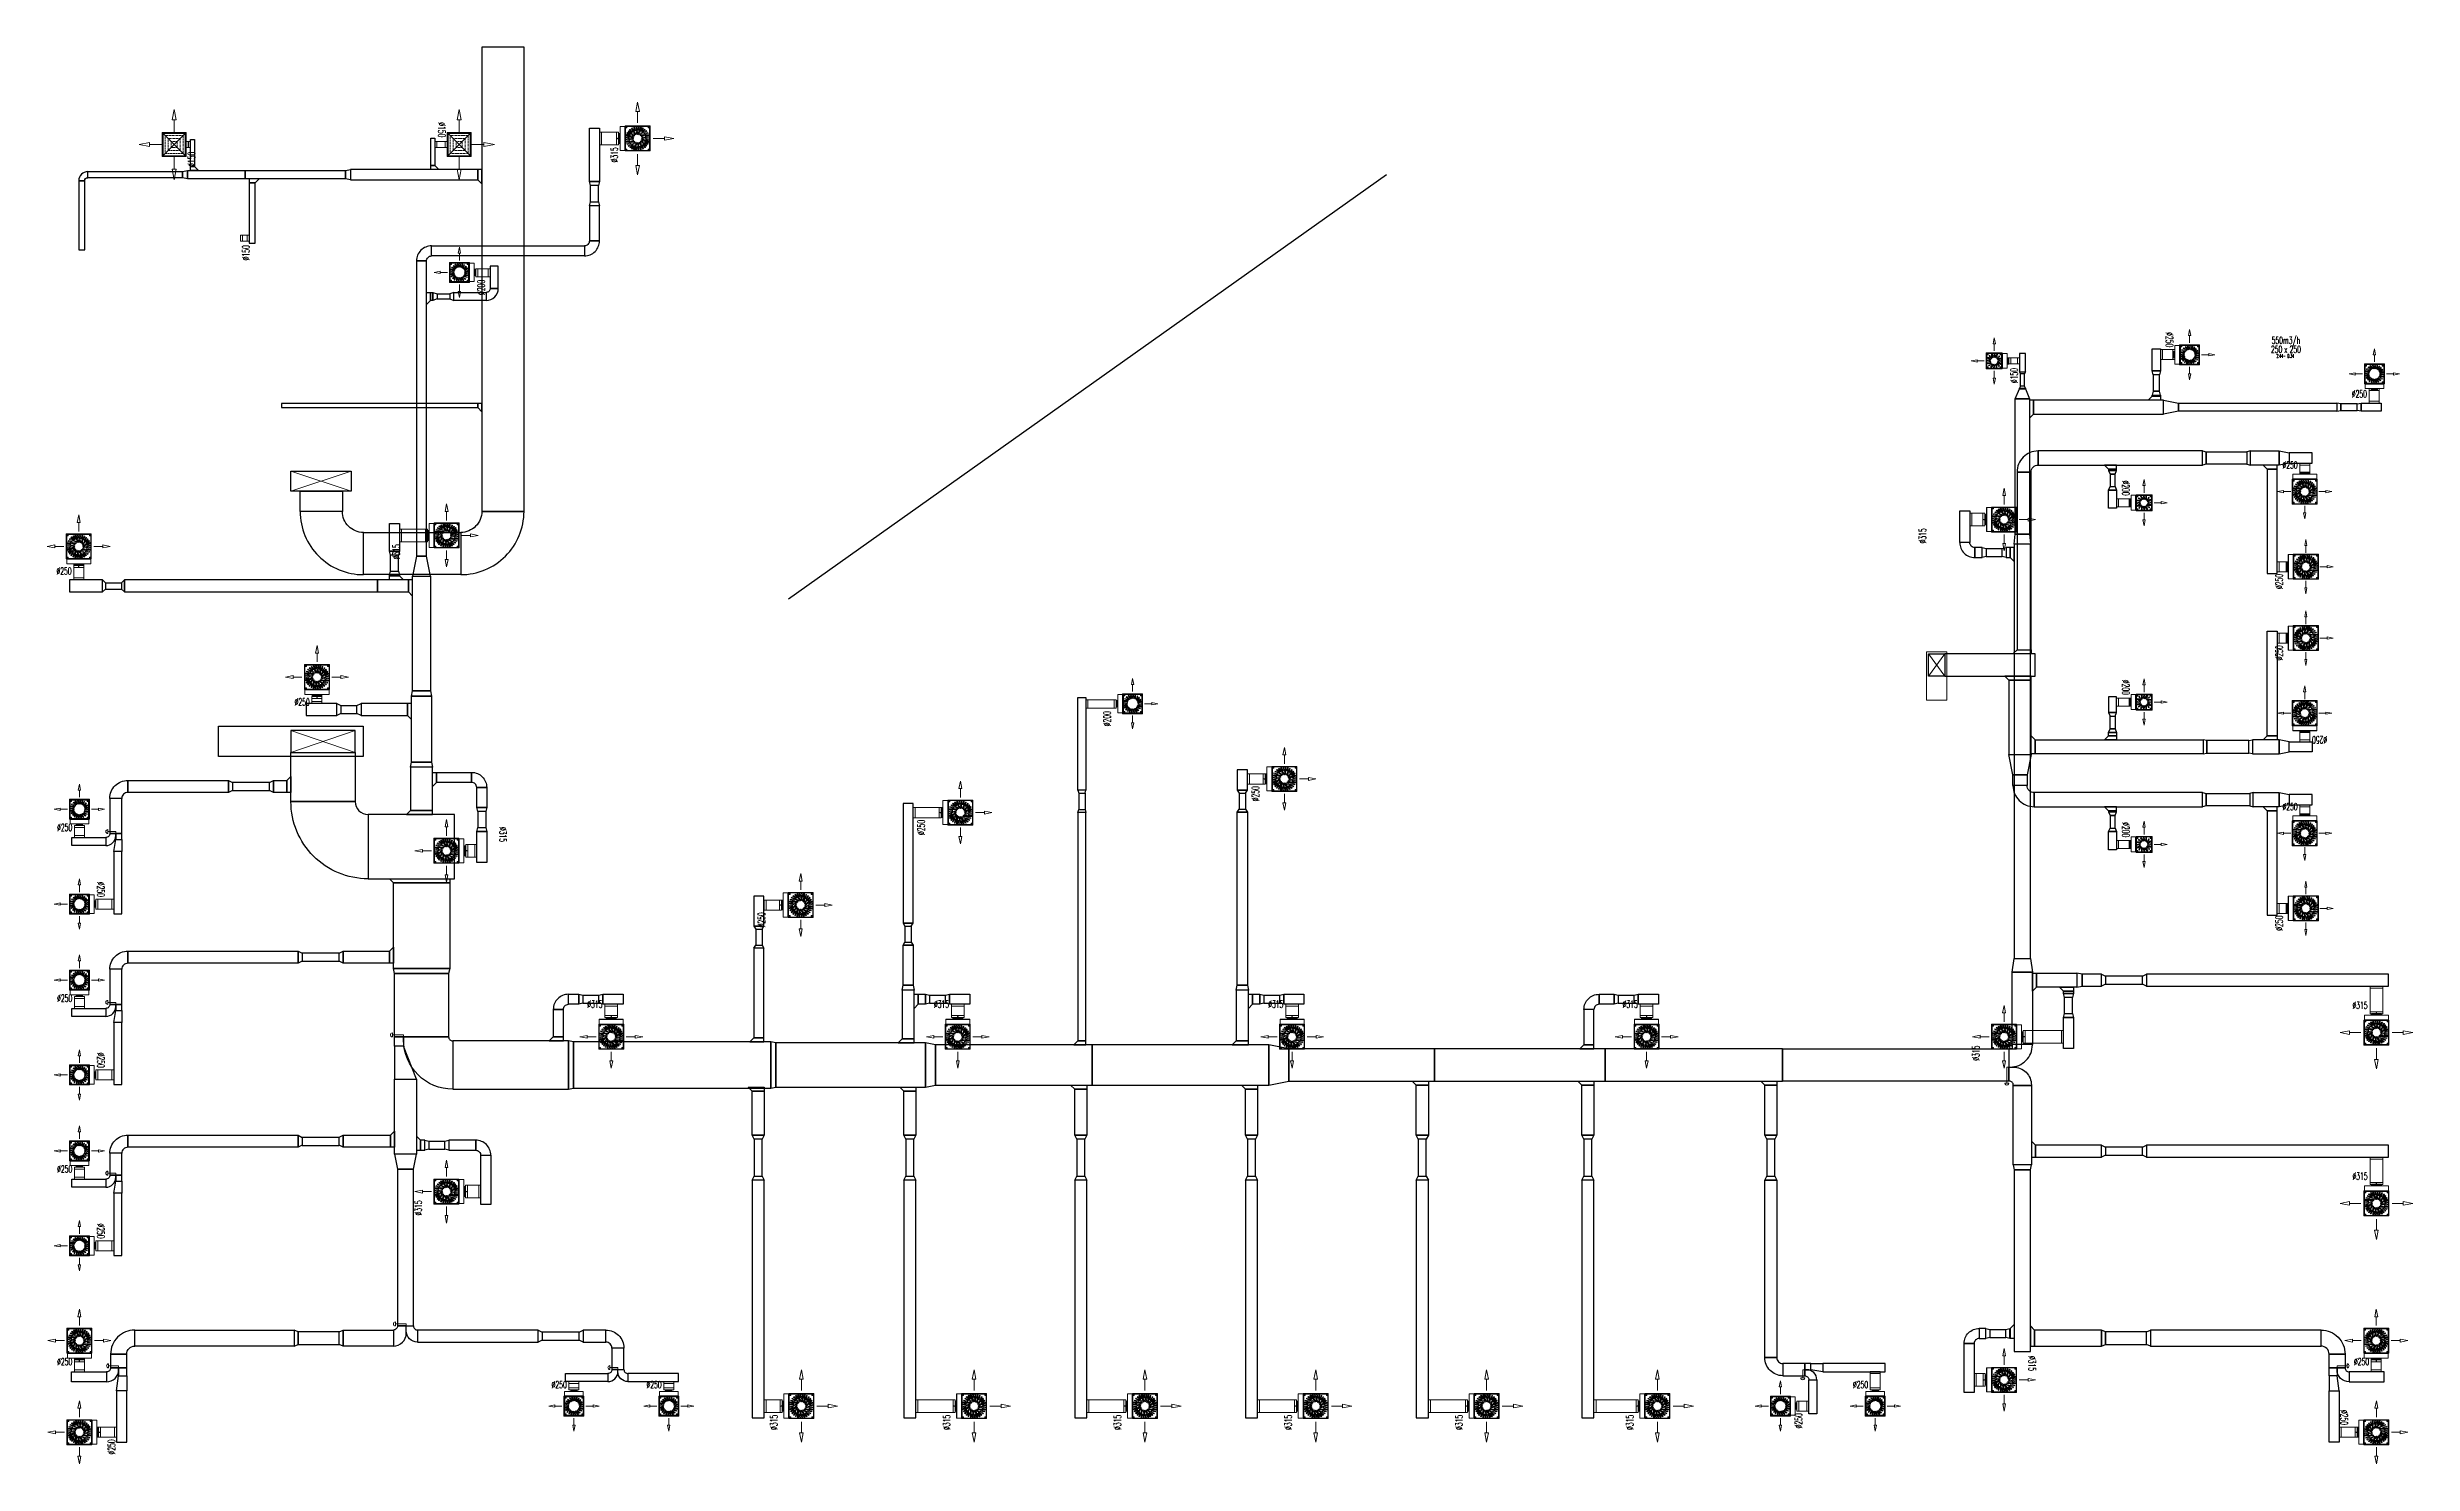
# Model space of a CAD drawing. Header units: inches. Extents: x -172 to 5713, y -54 to 3470.
import ezdxf
from ezdxf.enums import TextEntityAlignment as Align

# ---------------------------------------------------------------- set-up
doc = ezdxf.new("R2010")
doc.units = ezdxf.units.IN
doc.header["$MEASUREMENT"] = 0
doc.linetypes.add('HIDDEN', pattern=[9.525, 6.35, -3.175])
doc.layers.add('HIZ-PA', color=253, linetype='Continuous', lineweight=0, transparency=0.5)
for name, color, linetype, lineweight in [('MTY-EMIS-KANALI', 150, 'Continuous', 0), ('MTY-TEFRIS', 15, 'Continuous', 0), ('MTY-UFLEME-KANALI-CAP', 21, 'Continuous', 0), ('MTY-UFLEME-KANALI-DAMPER', 7, 'Continuous', 0), ('MTY-UFLEME-KANALI-Flex', 21, 'ZIGZAG', 0), ('MTY-WC EGZOST-CAP', 110, 'Continuous', 0), ('STM-CIHAZ', 7, 'Continuous', 0), ('STM-U-MENFEZ', 2, 'Continuous', 0), ('VDI3805_Objects', 7, 'Continuous', 0)]:
    doc.layers.add(name, color=color, linetype=linetype, lineweight=lineweight)
doc.layers.add('MTY-UFLEME-KANALI', color=20, linetype='Continuous')
doc.styles.add('CAP', font='simplxtw.shx', dxfattribs={"width": 0.65})
doc.linetypes.add('ZIGZAG', pattern='A,0.0001,-0.2,[131,ltypeshp.shx,S=0.2,R=0,X=-0.2,Y=0],-0.4,[131,ltypeshp.shx,S=0.2,R=180.00002,X=0.2,Y=0],-0.2', length=0.8001)

# ---------------------------------------------------------------- blocks, each defined once
blk = doc.blocks.new('*U27')
at = {"layer": 'MTY-UFLEME-KANALI'}
blk.add_lwpolyline([(0, 0), (55, 0), (55, 40), (0, 40)], close=True, dxfattribs=at)
at = {"layer": 'MTY-UFLEME-KANALI-CAP', "linetype": 'Continuous', "lineweight": 18, "ltscale": 100}
for p, q in [((0, 0), (55, 40)), ((0, 40), (55, 0))]:
    blk.add_line(p, q, dxfattribs=at)
blk = doc.blocks.new('150_970_03')
at = {"layer": 'VDI3805_Objects', "color": 7}
for p, q in [((-0.07, 0.3), (-0.07, 0.301)), ((-0.07, 0.301), (0.026, 0.301)), ((0.026, 0.3), (-0.07, 0.3)), ((0.026, 0.3), (0.026, 0.301))]:
    blk.add_line(p, q, dxfattribs=at)
at = {"layer": 'VDI3805_Objects', "color": 38}
for p, q in [((-0.067, 0.302), (-0.069, 0.302)), ((-0.069, 0.302), (-0.069, 0.301)), ((-0.069, 0.302), (-0.067, 0.302)), ((-0.069, 0.301), (-0.067, 0.301)), ((-0.067, 0.301), (-0.069, 0.301)), ((-0.065, 0.302), (-0.067, 0.302)), ((-0.067, 0.302), (-0.067, 0.301)), ((-0.067, 0.302), (-0.067, 0.301)), ((-0.067, 0.301), (-0.065, 0.301)), ((-0.065, 0.302), (-0.064, 0.302)), ((-0.065, 0.302), (-0.065, 0.301)), ((-0.065, 0.302), (-0.065, 0.302)), ((-0.065, 0.302), (-0.065, 0.301)), ((-0.064, 0.301), (-0.065, 0.301)), ((-0.065, 0.301), (-0.065, 0.301)), ((-0.064, 0.302), (-0.064, 0.301)), ((-0.061, 0.302), (-0.062, 0.302)), ((-0.062, 0.301), (-0.062, 0.302)), ((-0.061, 0.301), (-0.062, 0.301)), ((-0.061, 0.301), (-0.061, 0.302)), ((-0.058, 0.302), (-0.059, 0.302)), ((-0.059, 0.302), (-0.059, 0.301)), ((-0.059, 0.302), (-0.058, 0.302)), ((-0.059, 0.301), (-0.058, 0.301)), ((-0.058, 0.301), (-0.059, 0.301)), ((-0.055, 0.302), (-0.058, 0.302)), ((-0.058, 0.302), (-0.058, 0.301)), ((-0.058, 0.302), (-0.058, 0.301)), ((-0.058, 0.302), (-0.055, 0.302)), ((-0.058, 0.301), (-0.055, 0.301)), ((-0.055, 0.301), (-0.058, 0.301)), ((-0.054, 0.302), (-0.055, 0.302)), ((-0.055, 0.302), (-0.055, 0.301)), ((-0.055, 0.302), (-0.055, 0.301)), ((-0.055, 0.302), (-0.054, 0.302)), ((-0.055, 0.301), (-0.054, 0.301)), ((-0.054, 0.301), (-0.055, 0.301)), ((-0.054, 0.302), (-0.054, 0.301)), ((-0.051, 0.302), (-0.053, 0.302)), ((-0.053, 0.302), (-0.053, 0.301)), ((-0.053, 0.301), (-0.051, 0.301)), ((-0.049, 0.302), (-0.051, 0.302)), ((-0.051, 0.302), (-0.051, 0.301)), ((-0.051, 0.301), (-0.049, 0.301)), ((-0.049, 0.302), (-0.048, 0.302)), ((-0.049, 0.302), (-0.049, 0.301)), ((-0.048, 0.301), (-0.049, 0.301)), ((-0.048, 0.302), (-0.048, 0.301)), ((-0.046, 0.302), (-0.046, 0.302)), ((-0.046, 0.302), (-0.046, 0.301)), ((-0.046, 0.302), (-0.045, 0.302)), ((-0.045, 0.302), (-0.046, 0.302)), ((-0.046, 0.302), (-0.046, 0.301)), ((-0.046, 0.302), (-0.046, 0.302)), ((-0.046, 0.302), (-0.046, 0.301)), ((-0.046, 0.302), (-0.046, 0.302)), ((-0.046, 0.302), (-0.046, 0.301)), ((-0.046, 0.302), (-0.045, 0.302)), ((-0.045, 0.302), (-0.046, 0.302)), ((-0.046, 0.302), (-0.046, 0.301)), ((-0.046, 0.302), (-0.046, 0.302)), ((-0.046, 0.301), (-0.046, 0.301)), ((-0.045, 0.301), (-0.046, 0.301)), ((-0.046, 0.301), (-0.045, 0.301)), ((-0.046, 0.301), (-0.046, 0.301)), ((-0.046, 0.301), (-0.046, 0.301)), ((-0.045, 0.301), (-0.046, 0.301)), ((-0.046, 0.301), (-0.045, 0.301)), ((-0.046, 0.301), (-0.046, 0.301)), ((-0.045, 0.302), (-0.045, 0.301)), ((-0.045, 0.302), (-0.045, 0.302)), ((-0.045, 0.302), (-0.045, 0.301)), ((-0.045, 0.302), (-0.045, 0.302)), ((-0.045, 0.302), (-0.045, 0.301)), ((-0.045, 0.302), (-0.044, 0.302)), ((-0.044, 0.302), (-0.045, 0.302)), ((-0.045, 0.302), (-0.045, 0.301)), ((-0.045, 0.302), (-0.045, 0.302)), ((-0.045, 0.302), (-0.045, 0.301)), ((-0.045, 0.302), (-0.045, 0.302)), ((-0.045, 0.302), (-0.045, 0.301)), ((-0.045, 0.302), (-0.045, 0.301)), ((-0.045, 0.302), (-0.045, 0.302)), ((-0.045, 0.302), (-0.045, 0.301)), ((-0.045, 0.302), (-0.044, 0.302)), ((-0.044, 0.302), (-0.045, 0.302)), ((-0.045, 0.302), (-0.045, 0.301)), ((-0.045, 0.302), (-0.045, 0.302)), ((-0.045, 0.302), (-0.045, 0.301)), ((-0.045, 0.301), (-0.045, 0.301)), ((-0.045, 0.301), (-0.045, 0.301)), ((-0.044, 0.301), (-0.045, 0.301)), ((-0.045, 0.301), (-0.044, 0.301)), ((-0.045, 0.301), (-0.045, 0.301)), ((-0.045, 0.301), (-0.045, 0.301)), ((-0.045, 0.301), (-0.045, 0.301)), ((-0.044, 0.301), (-0.045, 0.301)), ((-0.045, 0.301), (-0.044, 0.301)), ((-0.045, 0.301), (-0.045, 0.301)), ((-0.044, 0.302), (-0.044, 0.301)), ((-0.044, 0.302), (-0.044, 0.302)), ((-0.044, 0.302), (-0.044, 0.301)), ((-0.044, 0.302), (-0.044, 0.302)), ((-0.044, 0.302), (-0.044, 0.301)), ((-0.044, 0.302), (-0.043, 0.302)), ((-0.043, 0.302), (-0.044, 0.302)), ((-0.044, 0.302), (-0.044, 0.301)), ((-0.044, 0.302), (-0.044, 0.302)), ((-0.044, 0.302), (-0.044, 0.301)), ((-0.044, 0.302), (-0.044, 0.302)), ((-0.044, 0.302), (-0.044, 0.301)), ((-0.044, 0.302), (-0.044, 0.301)), ((-0.044, 0.302), (-0.044, 0.302)), ((-0.044, 0.302), (-0.044, 0.301)), ((-0.044, 0.302), (-0.043, 0.302)), ((-0.043, 0.302), (-0.044, 0.302)), ((-0.044, 0.302), (-0.044, 0.301)), ((-0.044, 0.302), (-0.044, 0.302)), ((-0.044, 0.302), (-0.044, 0.301)), ((-0.044, 0.301), (-0.044, 0.301)), ((-0.044, 0.301), (-0.044, 0.301)), ((-0.043, 0.301), (-0.044, 0.301)), ((-0.044, 0.301), (-0.043, 0.301)), ((-0.044, 0.301), (-0.044, 0.301)), ((-0.044, 0.301), (-0.044, 0.301)), ((-0.044, 0.301), (-0.044, 0.301)), ((-0.043, 0.301), (-0.044, 0.301)), ((-0.044, 0.301), (-0.043, 0.301)), ((-0.044, 0.301), (-0.044, 0.301)), ((-0.043, 0.302), (-0.043, 0.301)), ((-0.043, 0.302), (-0.043, 0.302)), ((-0.043, 0.302), (-0.043, 0.301)), ((-0.043, 0.302), (-0.043, 0.302)), ((-0.043, 0.302), (-0.043, 0.301)), ((-0.043, 0.302), (-0.043, 0.302)), ((-0.043, 0.302), (-0.043, 0.301)), ((-0.043, 0.302), (-0.042, 0.302)), ((-0.042, 0.302), (-0.043, 0.302)), ((-0.043, 0.302), (-0.043, 0.301)), ((-0.043, 0.302), (-0.043, 0.302)), ((-0.043, 0.302), (-0.043, 0.301)), ((-0.043, 0.302), (-0.043, 0.302)), ((-0.043, 0.302), (-0.043, 0.301)), ((-0.043, 0.302), (-0.043, 0.302)), ((-0.043, 0.302), (-0.043, 0.301)), ((-0.043, 0.302), (-0.043, 0.301)), ((-0.043, 0.302), (-0.042, 0.302)), ((-0.042, 0.302), (-0.043, 0.302)), ((-0.043, 0.302), (-0.043, 0.301)), ((-0.043, 0.301), (-0.043, 0.301)), ((-0.043, 0.301), (-0.043, 0.301)), ((-0.043, 0.301), (-0.043, 0.301)), ((-0.042, 0.301), (-0.043, 0.301)), ((-0.043, 0.301), (-0.042, 0.301)), ((-0.043, 0.301), (-0.043, 0.301)), ((-0.043, 0.301), (-0.043, 0.301)), ((-0.043, 0.301), (-0.043, 0.301)), ((-0.042, 0.301), (-0.043, 0.301)), ((-0.043, 0.301), (-0.042, 0.301)), ((-0.042, 0.302), (-0.042, 0.301)), ((-0.042, 0.302), (-0.042, 0.302)), ((-0.042, 0.302), (-0.042, 0.301)), ((-0.042, 0.302), (-0.042, 0.302)), ((-0.042, 0.302), (-0.042, 0.301)), ((-0.042, 0.302), (-0.042, 0.301)), ((-0.042, 0.302), (-0.042, 0.302)), ((-0.042, 0.302), (-0.042, 0.301)), ((-0.042, 0.302), (-0.042, 0.302)), ((-0.042, 0.302), (-0.042, 0.301)), ((-0.042, 0.302), (-0.041, 0.302)), ((-0.042, 0.302), (-0.042, 0.302)), ((-0.042, 0.302), (-0.042, 0.301)), ((-0.042, 0.302), (-0.042, 0.302)), ((-0.042, 0.302), (-0.042, 0.301)), ((-0.042, 0.301), (-0.042, 0.301)), ((-0.042, 0.301), (-0.042, 0.301)), ((-0.042, 0.301), (-0.042, 0.301)), ((-0.042, 0.301), (-0.042, 0.301)), ((-0.041, 0.301), (-0.042, 0.301)), ((-0.042, 0.301), (-0.042, 0.301)), ((-0.042, 0.301), (-0.042, 0.301)), ((-0.041, 0.302), (-0.041, 0.301)), ((-0.041, 0.302), (-0.041, 0.302)), ((-0.041, 0.302), (-0.041, 0.301)), ((-0.041, 0.302), (-0.041, 0.302)), ((-0.041, 0.302), (-0.041, 0.301)), ((-0.041, 0.301), (-0.041, 0.301)), ((-0.041, 0.301), (-0.041, 0.301)), ((-0.039, 0.302), (-0.036, 0.302)), ((-0.039, 0.302), (-0.039, 0.301)), ((-0.039, 0.302), (-0.037, 0.302)), ((-0.036, 0.301), (-0.039, 0.301)), ((-0.037, 0.301), (-0.039, 0.301)), ((-0.037, 0.302), (-0.037, 0.301)), ((-0.036, 0.302), (-0.036, 0.301)), ((-0.029, 0.302), (-0.034, 0.302)), ((-0.034, 0.302), (-0.034, 0.301)), ((-0.034, 0.302), (-0.032, 0.302)), ((-0.034, 0.301), (-0.029, 0.301)), ((-0.032, 0.301), (-0.034, 0.301)), ((-0.032, 0.302), (-0.032, 0.301)), ((-0.032, 0.302), (-0.031, 0.302)), ((-0.031, 0.301), (-0.032, 0.301)), ((-0.031, 0.302), (-0.031, 0.301)), ((-0.031, 0.302), (-0.029, 0.302)), ((-0.029, 0.301), (-0.031, 0.301)), ((-0.029, 0.302), (-0.029, 0.301)), ((-0.028, 0.301), (-0.028, 0.302)), ((-0.028, 0.302), (-0.027, 0.302)), ((-0.028, 0.301), (-0.028, 0.302)), ((-0.028, 0.302), (-0.028, 0.302)), ((-0.028, 0.301), (-0.028, 0.302)), ((-0.028, 0.302), (-0.028, 0.302)), ((-0.028, 0.302), (-0.028, 0.302)), ((-0.028, 0.302), (-0.028, 0.301)), ((-0.028, 0.302), (-0.028, 0.302)), ((-0.028, 0.302), (-0.028, 0.301)), ((-0.028, 0.302), (-0.027, 0.302)), ((-0.028, 0.302), (-0.028, 0.301)), ((-0.028, 0.302), (-0.028, 0.302)), ((-0.028, 0.302), (-0.028, 0.301)), ((-0.027, 0.301), (-0.028, 0.301)), ((-0.028, 0.301), (-0.028, 0.301)), ((-0.028, 0.301), (-0.028, 0.301)), ((-0.028, 0.301), (-0.028, 0.301)), ((-0.028, 0.301), (-0.028, 0.301)), ((-0.027, 0.301), (-0.028, 0.301)), ((-0.028, 0.301), (-0.028, 0.301)), ((-0.027, 0.301), (-0.027, 0.302)), ((-0.027, 0.302), (-0.026, 0.302)), ((-0.027, 0.301), (-0.027, 0.302)), ((-0.027, 0.302), (-0.027, 0.302)), ((-0.027, 0.301), (-0.027, 0.302)), ((-0.027, 0.302), (-0.027, 0.302)), ((-0.027, 0.301), (-0.027, 0.302)), ((-0.027, 0.302), (-0.027, 0.302)), ((-0.027, 0.302), (-0.027, 0.301)), ((-0.027, 0.302), (-0.027, 0.302)), ((-0.027, 0.302), (-0.027, 0.301)), ((-0.027, 0.302), (-0.027, 0.302)), ((-0.027, 0.302), (-0.027, 0.301)), ((-0.027, 0.302), (-0.026, 0.302)), ((-0.027, 0.302), (-0.027, 0.302)), ((-0.027, 0.302), (-0.027, 0.301)), ((-0.027, 0.302), (-0.027, 0.302)), ((-0.027, 0.302), (-0.027, 0.301)), ((-0.027, 0.302), (-0.027, 0.302)), ((-0.027, 0.302), (-0.027, 0.301)), ((-0.026, 0.302), (-0.027, 0.302)), ((-0.027, 0.302), (-0.027, 0.301)), ((-0.027, 0.302), (-0.027, 0.302)), ((-0.026, 0.302), (-0.027, 0.302)), ((-0.027, 0.302), (-0.027, 0.302)), ((-0.027, 0.302), (-0.027, 0.302)), ((-0.027, 0.302), (-0.027, 0.302)), ((-0.027, 0.302), (-0.027, 0.302)), ((-0.027, 0.302), (-0.027, 0.302)), ((-0.027, 0.302), (-0.027, 0.302)), ((-0.027, 0.302), (-0.027, 0.302)), ((-0.027, 0.302), (-0.027, 0.302)), ((-0.027, 0.302), (-0.027, 0.301)), ((-0.027, 0.302), (-0.027, 0.301)), ((-0.027, 0.302), (-0.027, 0.301)), ((-0.027, 0.302), (-0.027, 0.301)), ((-0.027, 0.302), (-0.027, 0.301)), ((-0.027, 0.302), (-0.027, 0.301)), ((-0.027, 0.302), (-0.027, 0.301)), ((-0.027, 0.302), (-0.027, 0.301)), ((-0.027, 0.301), (-0.027, 0.302)), ((-0.027, 0.302), (-0.026, 0.302)), ((-0.027, 0.301), (-0.027, 0.302)), ((-0.027, 0.302), (-0.027, 0.302)), ((-0.027, 0.301), (-0.027, 0.302)), ((-0.027, 0.302), (-0.027, 0.302)), ((-0.026, 0.301), (-0.027, 0.301)), ((-0.027, 0.301), (-0.027, 0.301)), ((-0.027, 0.301), (-0.027, 0.301)), ((-0.027, 0.301), (-0.027, 0.301)), ((-0.027, 0.301), (-0.027, 0.301)), ((-0.027, 0.301), (-0.027, 0.301)), ((-0.026, 0.301), (-0.027, 0.301)), ((-0.027, 0.301), (-0.027, 0.301)), ((-0.027, 0.301), (-0.027, 0.301)), ((-0.027, 0.301), (-0.027, 0.301)), ((-0.027, 0.301), (-0.026, 0.301)), ((-0.027, 0.301), (-0.027, 0.301)), ((-0.027, 0.301), (-0.027, 0.301)), ((-0.027, 0.301), (-0.027, 0.301)), ((-0.027, 0.301), (-0.027, 0.301)), ((-0.027, 0.301), (-0.027, 0.301)), ((-0.027, 0.301), (-0.027, 0.301)), ((-0.027, 0.301), (-0.027, 0.301)), ((-0.027, 0.301), (-0.027, 0.301)), ((-0.027, 0.301), (-0.027, 0.301)), ((-0.027, 0.301), (-0.027, 0.301)), ((-0.026, 0.301), (-0.027, 0.301)), ((-0.026, 0.301), (-0.027, 0.301)), ((-0.027, 0.301), (-0.027, 0.301)), ((-0.027, 0.301), (-0.027, 0.301)), ((-0.026, 0.301), (-0.026, 0.302)), ((-0.026, 0.302), (-0.025, 0.302)), ((-0.026, 0.301), (-0.026, 0.302)), ((-0.026, 0.302), (-0.026, 0.302)), ((-0.026, 0.302), (-0.026, 0.301)), ((-0.026, 0.302), (-0.026, 0.302)), ((-0.026, 0.302), (-0.025, 0.302)), ((-0.025, 0.302), (-0.026, 0.302)), ((-0.026, 0.302), (-0.026, 0.301)), ((-0.026, 0.302), (-0.026, 0.302)), ((-0.026, 0.302), (-0.026, 0.301)), ((-0.026, 0.302), (-0.027, 0.302)), ((-0.027, 0.302), (-0.027, 0.301)), ((-0.027, 0.302), (-0.027, 0.301)), ((-0.027, 0.302), (-0.026, 0.302)), ((-0.026, 0.302), (-0.026, 0.301)), ((-0.026, 0.302), (-0.025, 0.302)), ((-0.026, 0.302), (-0.026, 0.302)), ((-0.026, 0.302), (-0.026, 0.301)), ((-0.026, 0.302), (-0.026, 0.301)), ((-0.026, 0.301), (-0.026, 0.302)), ((-0.026, 0.302), (-0.026, 0.302)), ((-0.026, 0.301), (-0.026, 0.302)), ((-0.026, 0.302), (-0.026, 0.302)), ((-0.026, 0.301), (-0.026, 0.302)), ((-0.026, 0.302), (-0.026, 0.302)), ((-0.026, 0.301), (-0.026, 0.302)), ((-0.026, 0.302), (-0.026, 0.302)), ((-0.026, 0.301), (-0.026, 0.302)), ((-0.026, 0.302), (-0.026, 0.302)), ((-0.025, 0.302), (-0.026, 0.302)), ((-0.025, 0.301), (-0.026, 0.301)), ((-0.026, 0.301), (-0.026, 0.301)), ((-0.026, 0.301), (-0.026, 0.301)), ((-0.025, 0.301), (-0.026, 0.301)), ((-0.026, 0.301), (-0.025, 0.301)), ((-0.026, 0.301), (-0.026, 0.301)), ((-0.027, 0.301), (-0.026, 0.301)), ((-0.026, 0.301), (-0.027, 0.301)), ((-0.025, 0.301), (-0.026, 0.301)), ((-0.026, 0.301), (-0.026, 0.301)), ((-0.026, 0.301), (-0.026, 0.301)), ((-0.026, 0.301), (-0.026, 0.301)), ((-0.026, 0.301), (-0.026, 0.301)), ((-0.026, 0.301), (-0.026, 0.301)), ((-0.026, 0.301), (-0.026, 0.301)), ((-0.026, 0.301), (-0.025, 0.301)), ((-0.025, 0.301), (-0.025, 0.302)), ((-0.025, 0.302), (-0.024, 0.302)), ((-0.025, 0.301), (-0.025, 0.302)), ((-0.025, 0.302), (-0.025, 0.302)), ((-0.025, 0.301), (-0.025, 0.302)), ((-0.025, 0.302), (-0.025, 0.302)), ((-0.025, 0.302), (-0.025, 0.302)), ((-0.025, 0.302), (-0.025, 0.301)), ((-0.024, 0.302), (-0.025, 0.302)), ((-0.025, 0.302), (-0.025, 0.301)), ((-0.025, 0.302), (-0.025, 0.302)), ((-0.025, 0.302), (-0.025, 0.301)), ((-0.025, 0.302), (-0.025, 0.301)), ((-0.025, 0.302), (-0.025, 0.302)), ((-0.025, 0.302), (-0.025, 0.301)), ((-0.024, 0.301), (-0.025, 0.301)), ((-0.025, 0.301), (-0.025, 0.301)), ((-0.025, 0.301), (-0.025, 0.301)), ((-0.025, 0.301), (-0.025, 0.301)), ((-0.025, 0.301), (-0.024, 0.301)), ((-0.025, 0.301), (-0.025, 0.301)), ((-0.025, 0.301), (-0.025, 0.301)), ((-0.024, 0.301), (-0.024, 0.302)), ((-0.024, 0.302), (-0.024, 0.302)), ((-0.024, 0.301), (-0.024, 0.302)), ((-0.024, 0.302), (-0.024, 0.302)), ((-0.024, 0.301), (-0.024, 0.302)), ((-0.024, 0.302), (-0.024, 0.302)), ((-0.024, 0.302), (-0.024, 0.302)), ((-0.024, 0.302), (-0.024, 0.301)), ((-0.024, 0.302), (-0.024, 0.302)), ((-0.024, 0.302), (-0.024, 0.301)), ((-0.024, 0.301), (-0.024, 0.302)), ((-0.024, 0.301), (-0.024, 0.302)), ((-0.024, 0.302), (-0.024, 0.302)), ((-0.024, 0.302), (-0.024, 0.302)), ((-0.024, 0.302), (-0.024, 0.301)), ((-0.024, 0.302), (-0.024, 0.301)), ((-0.024, 0.302), (-0.024, 0.302)), ((-0.024, 0.302), (-0.024, 0.301)), ((-0.024, 0.301), (-0.024, 0.301)), ((-0.024, 0.301), (-0.024, 0.301)), ((-0.024, 0.301), (-0.024, 0.301)), ((-0.024, 0.301), (-0.024, 0.301)), ((-0.024, 0.301), (-0.024, 0.301)), ((-0.024, 0.301), (-0.024, 0.301)), ((-0.024, 0.301), (-0.024, 0.301)), ((-0.024, 0.301), (-0.024, 0.301)), ((-0.019, 0.302), (-0.022, 0.302)), ((-0.022, 0.302), (-0.022, 0.301)), ((-0.022, 0.302), (-0.022, 0.302)), ((-0.022, 0.302), (-0.022, 0.301)), ((-0.022, 0.302), (-0.019, 0.302)), ((-0.021, 0.302), (-0.022, 0.302)), ((-0.022, 0.302), (-0.022, 0.301)), ((-0.022, 0.302), (-0.018, 0.302)), ((-0.019, 0.302), (-0.022, 0.302)), ((-0.022, 0.302), (-0.022, 0.301)), ((-0.022, 0.302), (-0.014, 0.302)), ((-0.022, 0.301), (-0.019, 0.301)), ((-0.022, 0.301), (-0.022, 0.301)), ((-0.019, 0.301), (-0.022, 0.301)), ((-0.022, 0.301), (-0.021, 0.301)), ((-0.018, 0.301), (-0.022, 0.301)), ((-0.022, 0.301), (-0.019, 0.301)), ((-0.014, 0.301), (-0.022, 0.301)), ((-0.018, 0.302), (-0.021, 0.302)), ((-0.021, 0.302), (-0.021, 0.301)), ((-0.02, 0.302), (-0.021, 0.302)), ((-0.021, 0.302), (-0.021, 0.301)), ((-0.021, 0.302), (-0.018, 0.302)), ((-0.021, 0.301), (-0.018, 0.301)), ((-0.021, 0.301), (-0.02, 0.301)), ((-0.018, 0.301), (-0.021, 0.301)), ((-0.017, 0.302), (-0.02, 0.302)), ((-0.02, 0.302), (-0.02, 0.301)), ((-0.019, 0.302), (-0.02, 0.302)), ((-0.02, 0.302), (-0.02, 0.301)), ((-0.02, 0.302), (-0.017, 0.302)), ((-0.02, 0.301), (-0.017, 0.301)), ((-0.02, 0.301), (-0.019, 0.301)), ((-0.017, 0.301), (-0.02, 0.301)), ((-0.019, 0.302), (-0.019, 0.301)), ((-0.019, 0.302), (-0.019, 0.302)), ((-0.019, 0.302), (-0.019, 0.301)), ((-0.017, 0.302), (-0.019, 0.302)), ((-0.019, 0.302), (-0.019, 0.301)), ((-0.018, 0.302), (-0.019, 0.302)), ((-0.019, 0.302), (-0.019, 0.301)), ((-0.019, 0.302), (-0.019, 0.302)), ((-0.019, 0.302), (-0.019, 0.301)), ((-0.019, 0.302), (-0.018, 0.302)), ((-0.01, 0.302), (-0.019, 0.302)), ((-0.019, 0.302), (-0.019, 0.301)), ((-0.019, 0.301), (-0.019, 0.301)), ((-0.019, 0.301), (-0.017, 0.301)), ((-0.019, 0.301), (-0.018, 0.301)), ((-0.019, 0.301), (-0.019, 0.301)), ((-0.018, 0.301), (-0.019, 0.301)), ((-0.019, 0.301), (-0.01, 0.301)), ((-0.018, 0.302), (-0.018, 0.301)), ((-0.018, 0.302), (-0.018, 0.302)), ((-0.018, 0.302), (-0.018, 0.301)), ((-0.018, 0.302), (-0.018, 0.301)), ((-0.018, 0.302), (-0.017, 0.302)), ((-0.018, 0.302), (-0.018, 0.301)), ((-0.018, 0.302), (-0.018, 0.302)), ((-0.018, 0.302), (-0.018, 0.301)), ((-0.018, 0.301), (-0.018, 0.301)), ((-0.017, 0.301), (-0.018, 0.301)), ((-0.018, 0.301), (-0.018, 0.301)), ((-0.017, 0.302), (-0.017, 0.301)), ((-0.017, 0.302), (-0.017, 0.301)), ((-0.017, 0.302), (-0.017, 0.302)), ((-0.017, 0.302), (-0.017, 0.301)), ((-0.017, 0.301), (-0.017, 0.301)), ((-0.013, 0.302), (-0.016, 0.302)), ((-0.016, 0.302), (-0.016, 0.301)), ((-0.016, 0.302), (-0.015, 0.302)), ((-0.016, 0.302), (-0.013, 0.302)), ((-0.013, 0.302), (-0.016, 0.302)), ((-0.016, 0.302), (-0.016, 0.301)), ((-0.016, 0.302), (-0.016, 0.302)), ((-0.016, 0.302), (-0.016, 0.301)), ((-0.016, 0.301), (-0.013, 0.301)), ((-0.015, 0.301), (-0.016, 0.301)), ((-0.013, 0.301), (-0.016, 0.301)), ((-0.016, 0.301), (-0.013, 0.301)), ((-0.016, 0.301), (-0.016, 0.301)), ((-0.014, 0.302), (-0.015, 0.302)), ((-0.015, 0.302), (-0.015, 0.301)), ((-0.015, 0.302), (-0.015, 0.302)), ((-0.015, 0.302), (-0.015, 0.301)), ((-0.015, 0.302), (-0.014, 0.302)), ((-0.015, 0.302), (-0.014, 0.302)), ((-0.015, 0.302), (-0.015, 0.301)), ((-0.015, 0.302), (-0.012, 0.302)), ((-0.012, 0.302), (-0.015, 0.302)), ((-0.015, 0.302), (-0.015, 0.301)), ((-0.015, 0.302), (-0.015, 0.302)), ((-0.015, 0.302), (-0.015, 0.301)), ((-0.015, 0.301), (-0.014, 0.301)), ((-0.015, 0.301), (-0.015, 0.301)), ((-0.014, 0.301), (-0.015, 0.301)), ((-0.014, 0.301), (-0.015, 0.301)), ((-0.012, 0.301), (-0.015, 0.301)), ((-0.015, 0.301), (-0.012, 0.301)), ((-0.015, 0.301), (-0.015, 0.301)), ((-0.014, 0.302), (-0.014, 0.301)), ((-0.014, 0.302), (-0.014, 0.301)), ((-0.014, 0.302), (-0.013, 0.302)), ((-0.014, 0.302), (-0.011, 0.302)), ((-0.011, 0.302), (-0.014, 0.302)), ((-0.014, 0.302), (-0.014, 0.301)), ((-0.014, 0.302), (-0.014, 0.302)), ((-0.014, 0.302), (-0.014, 0.301)), ((-0.014, 0.302), (-0.01, 0.302)), ((-0.014, 0.302), (-0.014, 0.301)), ((-0.013, 0.301), (-0.014, 0.301)), ((-0.011, 0.301), (-0.014, 0.301)), ((-0.014, 0.301), (-0.011, 0.301)), ((-0.014, 0.301), (-0.014, 0.301)), ((-0.01, 0.301), (-0.014, 0.301)), ((-0.013, 0.302), (-0.013, 0.301)), ((-0.013, 0.302), (-0.013, 0.301)), ((-0.013, 0.302), (-0.013, 0.302)), ((-0.013, 0.302), (-0.013, 0.301)), ((-0.013, 0.301), (-0.013, 0.301)), ((-0.012, 0.302), (-0.012, 0.301)), ((-0.012, 0.302), (-0.012, 0.302)), ((-0.012, 0.302), (-0.012, 0.301)), ((-0.012, 0.301), (-0.012, 0.301)), ((-0.011, 0.302), (-0.011, 0.301)), ((-0.011, 0.302), (-0.011, 0.302)), ((-0.011, 0.302), (-0.011, 0.301)), ((-0.011, 0.301), (-0.011, 0.301)), ((-0.009, 0.302), (-0.01, 0.302)), ((-0.01, 0.302), (-0.01, 0.301)), ((-0.01, 0.302), (-0.01, 0.302)), ((-0.01, 0.302), (-0.01, 0.301)), ((-0.01, 0.302), (-0.01, 0.302)), ((-0.01, 0.302), (-0.01, 0.301)), ((-0.01, 0.302), (-0.01, 0.301)), ((-0.01, 0.301), (-0.009, 0.301)), ((-0.01, 0.301), (-0.01, 0.301)), ((-0.01, 0.301), (-0.01, 0.301)), ((-0.008, 0.302), (-0.009, 0.302)), ((-0.009, 0.302), (-0.009, 0.301)), ((-0.009, 0.301), (-0.008, 0.301)), ((-0.007, 0.302), (-0.008, 0.302)), ((-0.008, 0.302), (-0.008, 0.301)), ((-0.008, 0.301), (-0.007, 0.301)), ((-0.006, 0.302), (-0.007, 0.302)), ((-0.007, 0.302), (-0.007, 0.301)), ((-0.007, 0.301), (-0.007, 0.302)), ((-0.007, 0.302), (-0.007, 0.302)), ((-0.007, 0.301), (-0.007, 0.302)), ((-0.007, 0.302), (-0.007, 0.302)), ((-0.007, 0.301), (-0.007, 0.302)), ((-0.007, 0.302), (-0.007, 0.302)), ((-0.006, 0.302), (-0.007, 0.302)), ((-0.007, 0.301), (-0.007, 0.302)), ((-0.007, 0.301), (-0.006, 0.301)), ((-0.007, 0.301), (-0.007, 0.301)), ((-0.007, 0.301), (-0.007, 0.301)), ((-0.007, 0.301), (-0.007, 0.301)), ((-0.007, 0.301), (-0.006, 0.301)), ((-0.005, 0.302), (-0.006, 0.302)), ((-0.006, 0.302), (-0.006, 0.301)), ((-0.006, 0.301), (-0.006, 0.302)), ((-0.006, 0.301), (-0.006, 0.302)), ((-0.006, 0.302), (-0.006, 0.302)), ((-0.005, 0.302), (-0.006, 0.302)), ((-0.006, 0.301), (-0.005, 0.301)), ((-0.006, 0.301), (-0.006, 0.301)), ((-0.006, 0.301), (-0.005, 0.301)), ((-0.004, 0.302), (-0.005, 0.302)), ((-0.005, 0.302), (-0.005, 0.301)), ((-0.005, 0.301), (-0.005, 0.302)), ((-0.005, 0.302), (-0.005, 0.302)), ((-0.004, 0.302), (-0.005, 0.302)), ((-0.005, 0.301), (-0.005, 0.302)), ((-0.005, 0.301), (-0.004, 0.301)), ((-0.005, 0.301), (-0.005, 0.301)), ((-0.005, 0.301), (-0.004, 0.301)), ((-0.003, 0.302), (-0.004, 0.302)), ((-0.004, 0.302), (-0.004, 0.301)), ((-0.003, 0.302), (-0.004, 0.302)), ((-0.004, 0.301), (-0.003, 0.301)), ((-0.004, 0.301), (-0.003, 0.301)), ((-0.002, 0.302), (-0.003, 0.302)), ((-0.003, 0.302), (-0.003, 0.301)), ((-0.003, 0.301), (-0.003, 0.302)), ((-0.003, 0.301), (-0.003, 0.302)), ((-0.003, 0.302), (-0.003, 0.302)), ((-0.002, 0.302), (-0.003, 0.302)), ((-0.003, 0.301), (-0.002, 0.301)), ((-0.003, 0.301), (-0.003, 0.301)), ((-0.003, 0.301), (-0.002, 0.301)), ((-0.001, 0.302), (-0.002, 0.302)), ((-0.002, 0.302), (-0.002, 0.301)), ((-0.002, 0.301), (-0.002, 0.302)), ((-0.002, 0.301), (-0.002, 0.302)), ((-0.002, 0.302), (-0.002, 0.302)), ((-0.001, 0.302), (-0.002, 0.302)), ((-0.001, 0.301), (-0.002, 0.301)), ((-0.002, 0.301), (-0.002, 0.301)), ((-0.002, 0.301), (-0.001, 0.301)), ((0, 0.302), (-0.001, 0.302)), ((-0.001, 0.302), (-0.001, 0.301)), ((-0.001, 0.301), (-0.001, 0.302)), ((-0.001, 0.302), (-0.001, 0.302)), ((-0.001, 0.301), (-0.001, 0.302)), ((-0.001, 0.301), (-0.001, 0.302)), ((-0.001, 0.302), (-0.001, 0.302)), ((-0.001, 0.301), (-0.001, 0.302)), ((-0.001, 0.302), (-0.001, 0.302)), ((0, 0.301), (-0.001, 0.301)), ((-0.001, 0.301), (-0.001, 0.301)), ((-0.001, 0.301), (-0.001, 0.301)), ((-0.001, 0.301), (-0.001, 0.301)), ((0.001, 0.302), (0, 0.302)), ((0, 0.302), (0, 0.301)), ((0.001, 0.301), (0, 0.301)), ((0.002, 0.302), (0.001, 0.302)), ((0.001, 0.302), (0.001, 0.301)), ((0.002, 0.301), (0.001, 0.301)), ((0.002, 0.302), (0.002, 0.302)), ((0.002, 0.302), (0.002, 0.302)), ((0.002, 0.302), (0.002, 0.301)), ((0.002, 0.302), (0.002, 0.301)), ((0.002, 0.302), (0.002, 0.301)), ((0.002, 0.301), (0.002, 0.301)), ((0.002, 0.301), (0.002, 0.301)), ((0.006, 0.302), (0.003, 0.302)), ((0.003, 0.302), (0.003, 0.301)), ((0.003, 0.302), (0.007, 0.302)), ((0.003, 0.301), (0.006, 0.301)), ((0.007, 0.301), (0.003, 0.301)), ((0.004, 0.302), (0.004, 0.302)), ((0.004, 0.302), (0.004, 0.301)), ((0.004, 0.302), (0.004, 0.302)), ((0.004, 0.302), (0.004, 0.301)), ((0.004, 0.302), (0.004, 0.302)), ((0.004, 0.302), (0.004, 0.301)), ((0.004, 0.302), (0.005, 0.302)), ((0.004, 0.302), (0.004, 0.302)), ((0.004, 0.302), (0.004, 0.302)), ((0.004, 0.302), (0.004, 0.302)), ((0.004, 0.302), (0.005, 0.302)), ((0.004, 0.302), (0.004, 0.301)), ((0.004, 0.302), (0.004, 0.301)), ((0.004, 0.302), (0.004, 0.301)), ((0.004, 0.302), (0.004, 0.301)), ((0.004, 0.301), (0.004, 0.301)), ((0.004, 0.301), (0.004, 0.301)), ((0.004, 0.301), (0.004, 0.301)), ((0.005, 0.301), (0.004, 0.301)), ((0.005, 0.301), (0.004, 0.301)), ((0.004, 0.301), (0.004, 0.301)), ((0.004, 0.301), (0.004, 0.301)), ((0.004, 0.301), (0.004, 0.301)), ((0.005, 0.302), (0.005, 0.301)), ((0.005, 0.302), (0.006, 0.302)), ((0.005, 0.302), (0.006, 0.302)), ((0.005, 0.302), (0.005, 0.301)), ((0.006, 0.301), (0.005, 0.301)), ((0.006, 0.301), (0.005, 0.301)), ((0.007, 0.302), (0.006, 0.302)), ((0.006, 0.302), (0.006, 0.301)), ((0.006, 0.302), (0.006, 0.302)), ((0.006, 0.302), (0.006, 0.301)), ((0.006, 0.302), (0.006, 0.301)), ((0.006, 0.301), (0.006, 0.302)), ((0.006, 0.302), (0.007, 0.302)), ((0.006, 0.301), (0.007, 0.301)), ((0.006, 0.301), (0.006, 0.301)), ((0.007, 0.301), (0.006, 0.301)), ((0.008, 0.302), (0.007, 0.302)), ((0.007, 0.302), (0.007, 0.301)), ((0.007, 0.302), (0.007, 0.301)), ((0.007, 0.302), (0.01, 0.302)), ((0.007, 0.301), (0.007, 0.302)), ((0.007, 0.302), (0.007, 0.302)), ((0.007, 0.301), (0.007, 0.302)), ((0.007, 0.302), (0.007, 0.302)), ((0.007, 0.301), (0.007, 0.302)), ((0.007, 0.302), (0.007, 0.302)), ((0.008, 0.302), (0.007, 0.302)), ((0.007, 0.301), (0.007, 0.302)), ((0.007, 0.301), (0.007, 0.302)), ((0.007, 0.302), (0.007, 0.302)), ((0.007, 0.301), (0.007, 0.302)), ((0.007, 0.302), (0.007, 0.302)), ((0.007, 0.301), (0.008, 0.301)), ((0.01, 0.301), (0.007, 0.301)), ((0.007, 0.301), (0.007, 0.301)), ((0.007, 0.301), (0.007, 0.301)), ((0.007, 0.301), (0.007, 0.301)), ((0.007, 0.301), (0.008, 0.301)), ((0.007, 0.301), (0.007, 0.301)), ((0.007, 0.301), (0.007, 0.301)), ((0.013, 0.302), (0.008, 0.302)), ((0.008, 0.302), (0.008, 0.301)), ((0.008, 0.301), (0.008, 0.302)), ((0.008, 0.301), (0.008, 0.302)), ((0.008, 0.302), (0.008, 0.302)), ((0.008, 0.302), (0.01, 0.302)), ((0.008, 0.301), (0.013, 0.301)), ((0.008, 0.301), (0.008, 0.301)), ((0.01, 0.301), (0.008, 0.301)), ((0.01, 0.302), (0.013, 0.302)), ((0.01, 0.302), (0.01, 0.301)), ((0.01, 0.301), (0.01, 0.302)), ((0.013, 0.301), (0.01, 0.301)), ((0.013, 0.302), (0.013, 0.301)), ((0.025, 0.302), (0.015, 0.302)), ((0.015, 0.302), (0.015, 0.301)), ((0.015, 0.302), (0.018, 0.302)), ((0.015, 0.301), (0.025, 0.301)), ((0.018, 0.301), (0.015, 0.301)), ((0.018, 0.302), (0.022, 0.302)), ((0.018, 0.302), (0.018, 0.301)), ((0.022, 0.301), (0.018, 0.301)), ((0.022, 0.302), (0.022, 0.301)), ((0.022, 0.302), (0.025, 0.302)), ((0.025, 0.301), (0.022, 0.301)), ((0.025, 0.302), (0.025, 0.301))]:
    blk.add_line(p, q, dxfattribs=at)
blk = doc.blocks.new('70003_970_03')
at = {"layer": 'VDI3805_Objects', "color": 7}
for p, q in [((0.311, 0.311), (-0.311, 0.311)), ((-0.311, 0.311), (-0.311, -0.311)), ((-0.298, -0.021), (-0.205, 0.017)), ((-0.296, 0.037), (-0.198, 0.057)), ((-0.292, 0.018), (-0.296, 0.037)), ((-0.194, 0.037), (-0.292, 0.018)), ((-0.283, 0.074), (-0.283, 0.094)), ((-0.283, 0.094), (-0.183, 0.094)), ((-0.283, 0.074), (-0.183, 0.074)), ((-0.263, 0.128), (-0.259, 0.148)), ((-0.165, 0.109), (-0.263, 0.128)), ((-0.259, 0.148), (-0.161, 0.128)), ((-0.233, 0.177), (-0.226, 0.196)), ((-0.141, 0.139), (-0.233, 0.177)), ((-0.226, 0.196), (-0.133, 0.157)), ((-0.205, 0.017), (-0.198, -0.001)), ((-0.198, 0.057), (-0.194, 0.037)), ((-0.194, 0.219), (-0.183, 0.236)), ((-0.111, 0.164), (-0.194, 0.219)), ((-0.192, 0.023), (-0.099, 0.061)), ((-0.184, 0.004), (-0.192, 0.023)), ((-0.186, -0.052), (-0.115, 0.018)), ((-0.092, 0.043), (-0.184, 0.004)), ((-0.183, 0.236), (-0.1, 0.18)), ((-0.183, 0.074), (-0.183, 0.094)), ((-0.101, 0.004), (-0.172, -0.066)), ((-0.168, 0.094), (-0.068, 0.094)), ((-0.168, 0.074), (-0.168, 0.094)), ((-0.168, 0.074), (-0.068, 0.074)), ((-0.161, 0.128), (-0.165, 0.109)), ((-0.148, 0.253), (-0.134, 0.267)), ((-0.077, 0.182), (-0.148, 0.253)), ((-0.133, 0.157), (-0.141, 0.139)), ((-0.134, 0.267), (-0.063, 0.196)), ((-0.127, 0.133), (-0.119, 0.152)), ((-0.035, 0.095), (-0.127, 0.133)), ((-0.119, 0.152), (-0.027, 0.113)), ((-0.115, 0.018), (-0.101, 0.004)), ((-0.1, 0.18), (-0.111, 0.164)), ((-0.099, 0.061), (-0.092, 0.043)), ((-0.096, 0.277), (-0.079, 0.288)), ((-0.04, 0.194), (-0.096, 0.277)), ((-0.079, 0.288), (-0.023, 0.205)), ((-0.063, 0.196), (-0.077, 0.182)), ((-0.068, 0.074), (-0.068, 0.094)), ((-0.066, 0.172), (-0.052, 0.186)), ((0.004, 0.101), (-0.066, 0.172)), ((-0.052, 0.186), (0.018, 0.115)), ((-0.04, 0.29), (-0.021, 0.298)), ((-0.001, 0.198), (-0.04, 0.29)), ((-0.023, 0.205), (-0.04, 0.194)), ((-0.027, 0.113), (-0.035, 0.095)), ((-0.021, 0.298), (0.017, 0.205)), ((0.017, 0.205), (-0.001, 0.198)), ((0.004, 0.184), (0.023, 0.192)), ((0.043, 0.092), (0.004, 0.184)), ((0.018, 0.115), (0.004, 0.101)), ((0.018, 0.292), (0.037, 0.296)), ((0.037, 0.194), (0.018, 0.292)), ((0.023, 0.192), (0.061, 0.099)), ((0.037, 0.296), (0.057, 0.198)), ((0.057, 0.198), (0.037, 0.194)), ((0.061, 0.099), (0.043, 0.092)), ((0.074, 0.283), (0.094, 0.283)), ((0.074, 0.183), (0.074, 0.283)), ((0.074, 0.183), (0.094, 0.183)), ((0.074, 0.168), (0.094, 0.168)), ((0.074, 0.068), (0.074, 0.168)), ((0.074, 0.068), (0.094, 0.068)), ((0.094, 0.183), (0.094, 0.283)), ((0.094, 0.068), (0.094, 0.168)), ((0.095, 0.035), (0.133, 0.127)), ((0.113, 0.027), (0.095, 0.035)), ((0.101, -0.004), (0.172, 0.066)), ((0.109, 0.165), (0.128, 0.263)), ((0.128, 0.161), (0.109, 0.165)), ((0.152, 0.119), (0.113, 0.027)), ((0.186, 0.052), (0.115, -0.018)), ((0.128, 0.263), (0.148, 0.259)), ((0.148, 0.259), (0.128, 0.161)), ((0.133, 0.127), (0.152, 0.119)), ((0.139, 0.141), (0.177, 0.233)), ((0.157, 0.133), (0.139, 0.141)), ((0.196, 0.226), (0.157, 0.133)), ((0.164, 0.111), (0.219, 0.194)), ((0.18, 0.1), (0.164, 0.111)), ((0.172, 0.066), (0.186, 0.052)), ((0.177, 0.233), (0.196, 0.226)), ((0.236, 0.183), (0.18, 0.1)), ((0.182, 0.077), (0.253, 0.148)), ((0.196, 0.063), (0.182, 0.077)), ((0.194, 0.04), (0.277, 0.096)), ((0.205, 0.023), (0.194, 0.04)), ((0.267, 0.134), (0.196, 0.063)), ((0.198, 0.001), (0.29, 0.04)), ((0.205, -0.017), (0.198, 0.001)), ((0.288, 0.079), (0.205, 0.023)), ((0.298, 0.021), (0.205, -0.017)), ((0.219, 0.194), (0.236, 0.183)), ((0.253, 0.148), (0.267, 0.134)), ((0.277, 0.096), (0.288, 0.079)), ((0.29, 0.04), (0.298, 0.021)), ((0.311, -0.311), (0.311, 0.311)), ((0.311, -0.311), (-0.311, -0.311)), ((-0.29, -0.04), (-0.298, -0.021)), ((-0.198, -0.001), (-0.29, -0.04)), ((-0.288, -0.079), (-0.205, -0.023)), ((-0.277, -0.096), (-0.288, -0.079)), ((-0.194, -0.04), (-0.277, -0.096)), ((-0.267, -0.134), (-0.196, -0.063)), ((-0.253, -0.148), (-0.267, -0.134)), ((-0.182, -0.077), (-0.253, -0.148)), ((-0.236, -0.183), (-0.18, -0.1)), ((-0.219, -0.194), (-0.236, -0.183)), ((-0.164, -0.111), (-0.219, -0.194)), ((-0.205, -0.023), (-0.194, -0.04)), ((-0.196, -0.063), (-0.182, -0.077)), ((-0.196, -0.226), (-0.157, -0.133)), ((-0.177, -0.233), (-0.196, -0.226)), ((-0.172, -0.066), (-0.186, -0.052)), ((-0.18, -0.1), (-0.164, -0.111)), ((-0.139, -0.141), (-0.177, -0.233)), ((-0.157, -0.133), (-0.139, -0.141)), ((-0.152, -0.119), (-0.113, -0.027)), ((-0.133, -0.127), (-0.152, -0.119)), ((-0.148, -0.259), (-0.128, -0.161)), ((-0.128, -0.263), (-0.148, -0.259)), ((-0.095, -0.035), (-0.133, -0.127)), ((-0.128, -0.161), (-0.109, -0.165)), ((-0.109, -0.165), (-0.128, -0.263)), ((-0.113, -0.027), (-0.095, -0.035)), ((-0.094, -0.168), (-0.094, -0.068)), ((-0.094, -0.068), (-0.074, -0.068)), ((-0.094, -0.168), (-0.074, -0.168)), ((-0.094, -0.283), (-0.094, -0.183)), ((-0.094, -0.183), (-0.074, -0.183)), ((-0.094, -0.283), (-0.074, -0.283)), ((-0.074, -0.168), (-0.074, -0.068)), ((-0.074, -0.283), (-0.074, -0.183)), ((-0.061, -0.099), (-0.043, -0.092)), ((-0.023, -0.192), (-0.061, -0.099)), ((-0.057, -0.198), (-0.037, -0.194)), ((-0.037, -0.296), (-0.057, -0.198)), ((-0.043, -0.092), (-0.004, -0.184)), ((-0.037, -0.194), (-0.018, -0.292)), ((-0.018, -0.292), (-0.037, -0.296)), ((-0.004, -0.184), (-0.023, -0.192)), ((-0.018, -0.115), (-0.004, -0.101)), ((0.052, -0.186), (-0.018, -0.115)), ((-0.017, -0.205), (0.001, -0.198)), ((0.021, -0.298), (-0.017, -0.205)), ((-0.004, -0.101), (0.066, -0.172)), ((0.001, -0.198), (0.04, -0.29)), ((0.04, -0.29), (0.021, -0.298)), ((0.023, -0.205), (0.04, -0.194)), ((0.079, -0.288), (0.023, -0.205)), ((0.027, -0.113), (0.035, -0.095)), ((0.119, -0.152), (0.027, -0.113)), ((0.035, -0.095), (0.127, -0.133)), ((0.04, -0.194), (0.096, -0.277)), ((0.066, -0.172), (0.052, -0.186)), ((0.063, -0.196), (0.077, -0.182)), ((0.134, -0.267), (0.063, -0.196)), ((0.068, -0.074), (0.168, -0.074)), ((0.068, -0.094), (0.068, -0.074)), ((0.068, -0.094), (0.168, -0.094)), ((0.077, -0.182), (0.148, -0.253)), ((0.096, -0.277), (0.079, -0.288)), ((0.092, -0.043), (0.184, -0.004)), ((0.099, -0.061), (0.092, -0.043)), ((0.192, -0.023), (0.099, -0.061)), ((0.1, -0.18), (0.111, -0.164)), ((0.183, -0.236), (0.1, -0.18)), ((0.115, -0.018), (0.101, -0.004)), ((0.111, -0.164), (0.194, -0.219)), ((0.127, -0.133), (0.119, -0.152)), ((0.133, -0.157), (0.141, -0.139)), ((0.226, -0.196), (0.133, -0.157)), ((0.148, -0.253), (0.134, -0.267)), ((0.141, -0.139), (0.233, -0.177)), ((0.161, -0.128), (0.165, -0.109)), ((0.259, -0.148), (0.161, -0.128)), ((0.165, -0.109), (0.263, -0.128)), ((0.168, -0.094), (0.168, -0.074)), ((0.183, -0.074), (0.283, -0.074)), ((0.183, -0.094), (0.183, -0.074)), ((0.183, -0.094), (0.283, -0.094)), ((0.194, -0.219), (0.183, -0.236)), ((0.184, -0.004), (0.192, -0.023)), ((0.194, -0.037), (0.292, -0.018)), ((0.198, -0.057), (0.194, -0.037)), ((0.296, -0.037), (0.198, -0.057)), ((0.233, -0.177), (0.226, -0.196)), ((0.263, -0.128), (0.259, -0.148)), ((0.283, -0.094), (0.283, -0.074)), ((0.292, -0.018), (0.296, -0.037))]:
    blk.add_line(p, q, dxfattribs=at)
at = {"layer": 'VDI3805_Objects', "color": 0}
for p, q in [((0.31, 0.31), (-0.31, 0.31)), ((-0.31, 0.31), (-0.31, -0.31)), ((0.31, 0.31), (0.31, -0.31)), ((0.31, -0.31), (-0.31, -0.31))]:
    blk.add_line(p, q, dxfattribs=at)
blk = doc.blocks.new('70205_970_03')
at = {"layer": 'VDI3805_Objects', "color": 253}
for p, q in [((-0.3, -0.3), (-0.3, 0.3)), ((0.3, 0.3), (-0.3, 0.3)), ((-0.299, -0.299), (-0.299, 0.299)), ((-0.299, 0.299), (0.299, 0.299)), ((-0.269, 0.295), (-0.295, 0.295)), ((-0.295, 0.295), (-0.295, 0.265)), ((-0.295, 0.295), (-0.265, 0.295)), ((-0.295, 0.265), (-0.269, 0.265)), ((-0.265, 0.265), (-0.295, 0.265)), ((-0.285, 0.282), (-0.284, 0.283)), ((-0.285, 0.281), (-0.285, 0.282)), ((-0.285, 0.28), (-0.285, 0.281)), ((-0.285, 0.279), (-0.285, 0.28)), ((-0.285, 0.278), (-0.285, 0.279)), ((-0.284, 0.277), (-0.285, 0.278)), ((-0.284, 0.284), (-0.283, 0.284)), ((-0.284, 0.283), (-0.284, 0.284)), ((-0.284, 0.276), (-0.284, 0.277)), ((-0.283, 0.276), (-0.284, 0.276)), ((-0.283, 0.284), (-0.282, 0.285)), ((-0.282, 0.275), (-0.283, 0.276)), ((-0.282, 0.285), (-0.281, 0.285)), ((-0.281, 0.275), (-0.282, 0.275)), ((-0.281, 0.285), (-0.28, 0.285)), ((-0.28, 0.275), (-0.281, 0.275)), ((-0.28, 0.285), (-0.279, 0.285)), ((-0.279, 0.275), (-0.28, 0.275)), ((-0.279, 0.285), (-0.278, 0.285)), ((-0.278, 0.275), (-0.279, 0.275)), ((-0.278, 0.285), (-0.277, 0.284)), ((-0.277, 0.276), (-0.278, 0.275)), ((-0.277, 0.284), (-0.276, 0.284)), ((-0.276, 0.276), (-0.277, 0.276)), ((-0.276, 0.284), (-0.276, 0.283)), ((-0.276, 0.283), (-0.275, 0.282)), ((-0.275, 0.278), (-0.276, 0.277)), ((-0.276, 0.277), (-0.276, 0.276)), ((-0.275, 0.282), (-0.275, 0.281)), ((-0.275, 0.281), (-0.275, 0.28)), ((-0.275, 0.28), (-0.275, 0.279)), ((-0.275, 0.279), (-0.275, 0.278)), ((-0.269, 0.295), (-0.269, 0.265)), ((-0.265, 0.295), (-0.265, 0.265)), ((0.265, 0.265), (0.265, 0.295)), ((0.265, 0.295), (0.295, 0.295)), ((0.295, 0.265), (0.265, 0.265)), ((0.295, 0.295), (0.269, 0.295)), ((0.269, 0.265), (0.269, 0.295)), ((0.269, 0.265), (0.295, 0.265)), ((0.275, 0.282), (0.276, 0.283)), ((0.275, 0.281), (0.275, 0.282)), ((0.275, 0.28), (0.275, 0.281)), ((0.275, 0.279), (0.275, 0.28)), ((0.275, 0.278), (0.275, 0.279)), ((0.276, 0.277), (0.275, 0.278)), ((0.276, 0.284), (0.277, 0.284)), ((0.276, 0.283), (0.276, 0.284)), ((0.276, 0.276), (0.276, 0.277)), ((0.277, 0.276), (0.276, 0.276)), ((0.277, 0.284), (0.278, 0.285)), ((0.278, 0.275), (0.277, 0.276)), ((0.278, 0.285), (0.279, 0.285)), ((0.279, 0.275), (0.278, 0.275)), ((0.279, 0.285), (0.28, 0.285)), ((0.28, 0.275), (0.279, 0.275)), ((0.28, 0.285), (0.281, 0.285)), ((0.281, 0.275), (0.28, 0.275)), ((0.281, 0.285), (0.282, 0.285)), ((0.282, 0.275), (0.281, 0.275)), ((0.282, 0.285), (0.283, 0.284)), ((0.283, 0.276), (0.282, 0.275)), ((0.283, 0.284), (0.284, 0.284)), ((0.284, 0.276), (0.283, 0.276)), ((0.284, 0.284), (0.284, 0.283)), ((0.284, 0.283), (0.285, 0.282)), ((0.285, 0.278), (0.284, 0.277)), ((0.284, 0.277), (0.284, 0.276)), ((0.285, 0.282), (0.285, 0.281)), ((0.285, 0.281), (0.285, 0.28)), ((0.285, 0.28), (0.285, 0.279)), ((0.285, 0.279), (0.285, 0.278)), ((0.295, 0.265), (0.295, 0.295)), ((0.299, 0.299), (0.299, -0.299)), ((0.3, -0.3), (0.3, 0.3)), ((0.3, 0.3), (0.316, 0.3)), ((0.435, 0.3), (0.3, 0.3)), ((0.316, -0.3), (0.316, 0.3)), ((0.316, 0.3), (0.435, 0.3)), ((0.434, -0.3), (0.434, 0.3)), ((0.434, 0.3), (0.435, 0.3)), ((0.435, -0.3), (0.435, 0.3)), ((0.435, -0.3), (0.435, 0.3)), ((0.435, 0.122), (0.435, 0.124)), ((0.475, 0.124), (0.435, 0.124)), ((0.475, 0.123), (0.435, 0.123)), ((0.435, 0.123), (0.435, 0.121)), ((0.435, 0.115), (0.435, 0.122)), ((0.475, 0.122), (0.435, 0.122)), ((0.475, 0.121), (0.435, 0.121)), ((0.435, 0.121), (0.435, 0.114)), ((0.435, 0.103), (0.435, 0.115)), ((0.475, 0.115), (0.435, 0.115)), ((0.475, 0.114), (0.435, 0.114)), ((0.435, 0.114), (0.435, 0.102)), ((0.435, 0.088), (0.435, 0.103)), ((0.475, 0.103), (0.435, 0.103)), ((0.475, 0.102), (0.435, 0.102)), ((0.435, 0.102), (0.435, 0.087)), ((0.435, 0.069), (0.435, 0.088)), ((0.475, 0.088), (0.435, 0.088)), ((0.475, 0.087), (0.435, 0.087)), ((0.435, 0.087), (0.435, 0.068)), ((0.435, 0.047), (0.435, 0.069)), ((0.475, 0.069), (0.435, 0.069)), ((0.475, 0.068), (0.435, 0.068)), ((0.435, 0.068), (0.435, 0.047)), ((0.435, 0.024), (0.435, 0.047)), ((0.475, 0.047), (0.435, 0.047)), ((0.475, 0.047), (0.435, 0.047)), ((0.435, 0.047), (0.435, 0.024)), ((0.435, 0), (0.435, 0.024)), ((0.475, 0.024), (0.435, 0.024)), ((0.475, 0.024), (0.435, 0.024)), ((0.435, 0.024), (0.435, 0)), ((0.475, 0.122), (0.475, 0.124)), ((0.475, 0.121), (0.475, 0.123)), ((0.475, 0.115), (0.475, 0.122)), ((0.475, 0.114), (0.475, 0.121)), ((0.475, 0.103), (0.475, 0.115)), ((0.475, 0.102), (0.475, 0.114)), ((0.475, 0.088), (0.475, 0.103)), ((0.475, 0.087), (0.475, 0.102)), ((0.475, 0.069), (0.475, 0.088)), ((0.475, 0.068), (0.475, 0.087)), ((0.475, 0.047), (0.475, 0.069)), ((0.475, 0.047), (0.475, 0.068)), ((0.475, 0.024), (0.475, 0.047)), ((0.475, 0.024), (0.475, 0.047)), ((0.475, 0), (0.475, 0.024)), ((0.475, 0), (0.475, 0.024)), ((-0.3, -0.3), (0.3, -0.3)), ((0.299, -0.299), (-0.299, -0.299)), ((-0.269, -0.265), (-0.295, -0.265)), ((-0.295, -0.265), (-0.295, -0.295)), ((-0.295, -0.265), (-0.265, -0.265)), ((-0.295, -0.295), (-0.269, -0.295)), ((-0.265, -0.295), (-0.295, -0.295)), ((-0.285, -0.278), (-0.284, -0.277)), ((-0.285, -0.279), (-0.285, -0.278)), ((-0.285, -0.28), (-0.285, -0.279)), ((-0.285, -0.281), (-0.285, -0.28)), ((-0.285, -0.282), (-0.285, -0.281)), ((-0.284, -0.283), (-0.285, -0.282)), ((-0.284, -0.276), (-0.283, -0.276)), ((-0.284, -0.277), (-0.284, -0.276)), ((-0.284, -0.284), (-0.284, -0.283)), ((-0.283, -0.284), (-0.284, -0.284)), ((-0.283, -0.276), (-0.282, -0.275)), ((-0.282, -0.285), (-0.283, -0.284)), ((-0.282, -0.275), (-0.281, -0.275)), ((-0.281, -0.285), (-0.282, -0.285)), ((-0.281, -0.275), (-0.28, -0.275)), ((-0.28, -0.285), (-0.281, -0.285)), ((-0.28, -0.275), (-0.279, -0.275)), ((-0.279, -0.285), (-0.28, -0.285)), ((-0.279, -0.275), (-0.278, -0.275)), ((-0.278, -0.285), (-0.279, -0.285)), ((-0.278, -0.275), (-0.277, -0.276)), ((-0.277, -0.284), (-0.278, -0.285)), ((-0.277, -0.276), (-0.276, -0.276)), ((-0.276, -0.284), (-0.277, -0.284)), ((-0.276, -0.276), (-0.276, -0.277)), ((-0.276, -0.277), (-0.275, -0.278)), ((-0.275, -0.282), (-0.276, -0.283)), ((-0.276, -0.283), (-0.276, -0.284)), ((-0.275, -0.278), (-0.275, -0.279)), ((-0.275, -0.279), (-0.275, -0.28)), ((-0.275, -0.28), (-0.275, -0.281)), ((-0.275, -0.281), (-0.275, -0.282)), ((-0.269, -0.265), (-0.269, -0.295)), ((-0.265, -0.265), (-0.265, -0.295)), ((0.265, -0.295), (0.265, -0.265)), ((0.265, -0.265), (0.295, -0.265)), ((0.295, -0.295), (0.265, -0.295)), ((0.295, -0.265), (0.269, -0.265)), ((0.269, -0.295), (0.269, -0.265)), ((0.269, -0.295), (0.295, -0.295)), ((0.275, -0.278), (0.276, -0.277)), ((0.275, -0.279), (0.275, -0.278)), ((0.275, -0.28), (0.275, -0.279)), ((0.275, -0.281), (0.275, -0.28)), ((0.275, -0.282), (0.275, -0.281)), ((0.276, -0.283), (0.275, -0.282)), ((0.276, -0.276), (0.277, -0.276)), ((0.276, -0.277), (0.276, -0.276)), ((0.276, -0.284), (0.276, -0.283)), ((0.277, -0.284), (0.276, -0.284)), ((0.277, -0.276), (0.278, -0.275)), ((0.278, -0.285), (0.277, -0.284)), ((0.278, -0.275), (0.279, -0.275)), ((0.279, -0.285), (0.278, -0.285)), ((0.279, -0.275), (0.28, -0.275)), ((0.28, -0.285), (0.279, -0.285)), ((0.28, -0.275), (0.281, -0.275)), ((0.281, -0.285), (0.28, -0.285)), ((0.281, -0.275), (0.282, -0.275)), ((0.282, -0.285), (0.281, -0.285)), ((0.282, -0.275), (0.283, -0.276)), ((0.283, -0.284), (0.282, -0.285)), ((0.283, -0.276), (0.284, -0.276)), ((0.284, -0.284), (0.283, -0.284)), ((0.284, -0.276), (0.284, -0.277)), ((0.284, -0.277), (0.285, -0.278)), ((0.285, -0.282), (0.284, -0.283)), ((0.284, -0.283), (0.284, -0.284)), ((0.285, -0.278), (0.285, -0.279)), ((0.285, -0.279), (0.285, -0.28)), ((0.285, -0.28), (0.285, -0.281)), ((0.285, -0.281), (0.285, -0.282)), ((0.295, -0.295), (0.295, -0.265)), ((0.3, -0.3), (0.316, -0.3)), ((0.435, -0.3), (0.3, -0.3)), ((0.316, -0.3), (0.435, -0.3)), ((0.435, -0.3), (0.434, -0.3)), ((0.435, -0.024), (0.435, 0)), ((0.475, 0), (0.435, 0)), ((0.435, 0), (0.435, -0.024)), ((0.435, -0.047), (0.435, -0.024)), ((0.475, -0.024), (0.435, -0.024)), ((0.475, -0.024), (0.435, -0.024)), ((0.435, -0.024), (0.435, -0.047)), ((0.435, -0.069), (0.435, -0.047)), ((0.475, -0.047), (0.435, -0.047)), ((0.475, -0.047), (0.435, -0.047)), ((0.435, -0.047), (0.435, -0.068)), ((0.475, -0.068), (0.435, -0.068)), ((0.435, -0.068), (0.435, -0.087)), ((0.435, -0.088), (0.435, -0.069)), ((0.475, -0.069), (0.435, -0.069)), ((0.475, -0.087), (0.435, -0.087)), ((0.435, -0.087), (0.435, -0.102)), ((0.435, -0.103), (0.435, -0.088)), ((0.475, -0.088), (0.435, -0.088)), ((0.475, -0.102), (0.435, -0.102)), ((0.435, -0.102), (0.435, -0.114)), ((0.435, -0.115), (0.435, -0.103)), ((0.475, -0.103), (0.435, -0.103)), ((0.475, -0.114), (0.435, -0.114)), ((0.435, -0.114), (0.435, -0.121)), ((0.435, -0.122), (0.435, -0.115)), ((0.475, -0.115), (0.435, -0.115)), ((0.475, -0.121), (0.435, -0.121)), ((0.435, -0.121), (0.435, -0.123)), ((0.435, -0.122), (0.435, -0.124)), ((0.475, -0.122), (0.435, -0.122)), ((0.475, -0.123), (0.435, -0.123)), ((0.475, -0.124), (0.435, -0.124)), ((0.475, -0.024), (0.475, 0)), ((0.475, -0.024), (0.475, 0)), ((0.475, -0.047), (0.475, -0.024)), ((0.475, -0.047), (0.475, -0.024)), ((0.475, -0.069), (0.475, -0.047)), ((0.475, -0.068), (0.475, -0.047)), ((0.475, -0.087), (0.475, -0.068)), ((0.475, -0.088), (0.475, -0.069)), ((0.475, -0.102), (0.475, -0.087)), ((0.475, -0.103), (0.475, -0.088)), ((0.475, -0.114), (0.475, -0.102)), ((0.475, -0.115), (0.475, -0.103)), ((0.475, -0.121), (0.475, -0.114)), ((0.475, -0.122), (0.475, -0.115)), ((0.475, -0.123), (0.475, -0.121)), ((0.475, -0.124), (0.475, -0.122))]:
    blk.add_line(p, q, dxfattribs=at)
blk = doc.blocks.new('70205_970_01')
at = {"layer": 'VDI3805_Objects', "color": 3}
for p, q in [((0.495, 0.005), (0.475, 0)), ((0.475, 0), (0.495, 0.005)), ((0.475, 0), (0.495, 0.005)), ((0.475, 0), (0.495, 0.004)), ((0.475, 0), (0.495, 0.004)), ((0.475, 0), (0.495, 0.003)), ((0.475, 0), (0.495, 0.002)), ((0.475, 0), (0.495, 0.001)), ((0.475, 0), (0.495, 0)), ((0.475, 0), (0.495, -0.001)), ((0.475, 0), (0.495, -0.002)), ((0.475, 0), (0.495, -0.003)), ((0.475, 0), (0.495, -0.004)), ((0.475, 0), (0.495, -0.004)), ((0.475, 0), (0.495, -0.005)), ((0.475, 0), (0.495, -0.005)), ((0.475, 0), (0.495, -0.005)), ((0.495, 0.005), (0.495, 0.005)), ((0.495, 0.005), (0.495, 0.005)), ((0.495, 0.005), (0.495, 0.004)), ((0.495, 0.004), (0.495, 0.004)), ((0.495, 0.004), (0.495, 0.003)), ((0.495, 0.003), (0.495, 0.002)), ((0.495, 0.002), (0.495, 0.003)), ((0.505, 0.003), (0.495, 0.003)), ((0.495, 0.002), (0.495, 0.001)), ((0.495, 0.002), (0.495, 0.002)), ((0.495, 0.002), (0.495, 0.002)), ((0.495, 0.002), (0.495, 0.002)), ((0.495, 0.002), (0.495, 0.001)), ((0.495, 0.002), (0.505, 0.002)), ((0.495, 0.002), (0.505, 0.002)), ((0.495, 0.002), (0.505, 0.002)), ((0.495, 0.002), (0.505, 0.002)), ((0.495, 0.001), (0.495, 0)), ((0.495, 0.001), (0.495, 0.001)), ((0.495, 0.001), (0.495, 0)), ((0.495, 0.001), (0.505, 0.001)), ((0.495, 0.001), (0.505, 0.001)), ((0.495, 0), (0.495, -0.001)), ((0.495, 0), (0.495, 0)), ((0.495, 0), (0.495, 0)), ((0.495, 0), (0.505, 0)), ((0.495, 0), (0.505, 0)), ((0.505, 0.005), (0.505, 0.005)), ((0.505, 0.005), (0.505, 0.004)), ((0.505, 0.005), (0.505, 0.005)), ((0.525, 0), (0.505, 0.005)), ((0.525, 0), (0.505, 0.005)), ((0.525, 0), (0.505, 0.005)), ((0.505, 0.004), (0.505, 0.004)), ((0.505, 0.004), (0.505, 0.003)), ((0.525, 0), (0.505, 0.004)), ((0.525, 0), (0.505, 0.004)), ((0.505, 0.003), (0.505, 0.002)), ((0.505, 0.003), (0.505, 0.002)), ((0.525, 0), (0.505, 0.003)), ((0.505, 0.002), (0.505, 0.002)), ((0.505, 0.002), (0.505, 0.002)), ((0.505, 0.002), (0.505, 0.002)), ((0.505, 0.002), (0.505, 0.001)), ((0.505, 0.002), (0.505, 0.001)), ((0.525, 0), (0.505, 0.002)), ((0.505, 0.001), (0.505, 0.001)), ((0.505, 0.001), (0.505, 0)), ((0.505, 0.001), (0.505, 0)), ((0.525, 0), (0.505, 0.001)), ((0.505, 0), (0.505, 0)), ((0.505, 0), (0.505, 0)), ((0.505, 0), (0.505, -0.001)), ((0.525, 0), (0.505, 0)), ((0.525, 0), (0.505, -0.001)), ((0.525, 0), (0.505, -0.002)), ((0.525, 0), (0.505, -0.003)), ((0.525, 0), (0.505, -0.004)), ((0.525, 0), (0.505, -0.004)), ((0.525, 0), (0.505, -0.005)), ((0.525, 0), (0.505, -0.005)), ((0.525, 0), (0.505, -0.005)), ((0.495, 0), (0.495, -0.001)), ((0.495, 0), (0.505, 0)), ((0.495, -0.001), (0.495, -0.002)), ((0.495, -0.001), (0.495, -0.001)), ((0.495, -0.001), (0.495, -0.002)), ((0.495, -0.001), (0.505, -0.001)), ((0.495, -0.001), (0.505, -0.001)), ((0.495, -0.002), (0.495, -0.003)), ((0.495, -0.002), (0.495, -0.002)), ((0.495, -0.002), (0.495, -0.002)), ((0.495, -0.002), (0.495, -0.002)), ((0.495, -0.002), (0.495, -0.003)), ((0.495, -0.002), (0.505, -0.002)), ((0.495, -0.002), (0.505, -0.002)), ((0.495, -0.002), (0.505, -0.002)), ((0.495, -0.002), (0.505, -0.002)), ((0.495, -0.003), (0.495, -0.004)), ((0.495, -0.003), (0.505, -0.003)), ((0.495, -0.004), (0.495, -0.004)), ((0.495, -0.004), (0.495, -0.005)), ((0.495, -0.005), (0.495, -0.005)), ((0.495, -0.005), (0.495, -0.005)), ((0.505, 0), (0.505, -0.001)), ((0.505, -0.001), (0.505, -0.001)), ((0.505, -0.001), (0.505, -0.002)), ((0.505, -0.001), (0.505, -0.002)), ((0.505, -0.002), (0.505, -0.002)), ((0.505, -0.002), (0.505, -0.002)), ((0.505, -0.002), (0.505, -0.002)), ((0.505, -0.002), (0.505, -0.003)), ((0.505, -0.002), (0.505, -0.003)), ((0.505, -0.003), (0.505, -0.004)), ((0.505, -0.004), (0.505, -0.004)), ((0.505, -0.004), (0.505, -0.005)), ((0.505, -0.005), (0.505, -0.005)), ((0.505, -0.005), (0.505, -0.005))]:
    blk.add_line(p, q, dxfattribs=at)
blk = doc.blocks.new('A$C00D65541')
at = {"layer": 'STM-U-MENFEZ'}
for points in [[(-50.5, 59.3), (-46.9, 59.3), (-50.5, 77.9), (-54.1, 59.3), (-50.5, 59.3), (-50.5, 37)], [(-110.1, -0.2), (-110.1, -3.9), (-128.8, -0.2), (-110.1, 3.4), (-110.1, -0.2), (-87.9, -0.2)], [(-50.5, -59.9), (-46.9, -59.9), (-50.5, -78.5), (-54.1, -59.9), (-50.5, -59.9), (-50.5, -37.6)]]:
    blk.add_lwpolyline(points, dxfattribs=at)
at = {"layer": 'VDI3805_Objects', "xscale": 100, "yscale": 100, "zscale": 100}
for name in ['70003_970_03', '70205_970_03', '150_970_03', '70205_970_01']:
    blk.add_blockref(name, (-50.4, -0.2), dxfattribs=at)
blk = doc.blocks.new('A$C19886442')
at = {"layer": 'STM-U-MENFEZ'}
for points in [[(5.1, 48.8), (8, 48.8), (5.1, 63.7), (2.3, 48.8), (5.1, 48.8), (5.1, 31)], [(-42.6, 1.2), (-42.6, -1.7), (-57.5, 1.2), (-42.6, 4.1), (-42.6, 1.2), (-24.8, 1.2)], [(5.1, -46.5), (8, -46.5), (5.1, -61.4), (2.3, -46.5), (5.1, -46.5), (5.1, -28.7)]]:
    blk.add_lwpolyline(points, dxfattribs=at)
at = {"layer": 'VDI3805_Objects', "color": 7}
for p, q in [((-19.8, 26.1), (30, 26.1)), ((-19.8, 26.1), (-19.8, -23.7)), ((-17.8, 3), (-8.1, 5.6)), ((-17.3, 1.1), (-17.8, 3)), ((-17.5, -3), (-8.8, 2)), ((-7.6, 3.7), (-17.3, 1.1)), ((-16.5, 8.9), (-6.5, 8.9)), ((-16.5, 6.9), (-16.5, 8.9)), ((-16.5, 6.9), (-6.5, 6.9)), ((-7.8, 0.3), (-16.5, -4.7)), ((-14.3, 12.3), (-13.8, 14.2)), ((-4.6, 9.7), (-14.3, 12.3)), ((-13.8, 14.2), (-4.1, 11.6)), ((-10.8, 17), (-9.8, 18.7)), ((-2.1, 12), (-10.8, 17)), ((-9.8, 18.7), (-1.1, 13.7)), ((-8.8, 2), (-7.8, 0.3)), ((-8.1, 5.6), (-7.6, 3.7)), ((-6.5, 6.9), (-6.5, 8.9)), ((-6.2, 20.5), (-4.7, 22)), ((0.9, 13.5), (-6.2, 20.5)), ((-4.7, 22), (2.3, 14.9)), ((-4.1, 11.6), (-4.6, 9.7)), ((-1.1, 13.7), (-2.1, 12)), ((-1.8, 24.3), (-1.8, 24.4)), ((-1.8, 24.4), (7.7, 24.4)), ((7.7, 24.3), (-1.8, 24.3)), ((-0.8, 22.8), (1, 23.8)), ((4.2, 14.2), (-0.8, 22.8)), ((2.3, 14.9), (0.9, 13.5)), ((1, 23.8), (6, 15.2)), ((6, 15.2), (4.2, 14.2)), ((5, 23.6), (7, 24.1)), ((7.6, 13.9), (5, 23.6)), ((7, 24.1), (9.6, 14.5)), ((9.6, 14.5), (7.6, 13.9)), ((7.7, 24.3), (7.7, 24.4)), ((10.8, 22.9), (12.8, 22.9)), ((10.8, 12.9), (10.8, 22.9)), ((10.8, 12.9), (12.8, 12.9)), ((12.8, 12.9), (12.8, 22.9)), ((13.7, 11), (16.2, 20.7)), ((15.6, 10.5), (13.7, 11)), ((18.2, 20.1), (15.6, 10.5)), ((15.9, 8.5), (20.9, 17.1)), ((17.6, 7.5), (15.9, 8.5)), ((16.2, 20.7), (18.2, 20.1)), ((17.4, 5.4), (24.5, 12.5)), ((18.8, 4), (17.4, 5.4)), ((22.6, 16.1), (17.6, 7.5)), ((17.9, -1.3), (27.5, 1.3)), ((18.1, 2.1), (26.8, 7.1)), ((19.1, 0.4), (18.1, 2.1)), ((25.9, 11.1), (18.8, 4)), ((27.8, 5.4), (19.1, 0.4)), ((20.9, 17.1), (22.6, 16.1)), ((24.5, 12.5), (25.9, 11.1)), ((26.8, 7.1), (27.8, 5.4)), ((27.5, 1.3), (28.1, -0.6)), ((30, 26.1), (30, -23.7)), ((30, -23.7), (-19.8, -23.7)), ((-16.5, -4.7), (-17.5, -3)), ((-15.6, -8.7), (-8.5, -1.6)), ((-14.2, -10.1), (-15.6, -8.7)), ((-7.1, -3), (-14.2, -10.1)), ((-12.3, -13.7), (-7.3, -5.1)), ((-10.6, -14.7), (-12.3, -13.7)), ((-5.6, -6.1), (-10.6, -14.7)), ((-8.5, -1.6), (-7.1, -3)), ((-7.9, -17.7), (-5.3, -8.1)), ((-6, -18.3), (-7.9, -17.7)), ((-7.3, -5.1), (-5.6, -6.1)), ((-3.4, -8.6), (-6, -18.3)), ((-5.3, -8.1), (-3.4, -8.6)), ((-2.5, -20.5), (-2.5, -10.5)), ((-2.5, -10.5), (-0.5, -10.5)), ((-2.5, -20.5), (-0.5, -20.5)), ((-0.5, -20.5), (-0.5, -10.5)), ((0.7, -12.1), (2.7, -11.5)), ((3.3, -21.7), (0.7, -12.1)), ((2.7, -11.5), (5.3, -21.2)), ((5.3, -21.2), (3.3, -21.7)), ((4.3, -12.7), (6.1, -11.7)), ((9.3, -21.4), (4.3, -12.7)), ((6.1, -11.7), (11.1, -20.4)), ((8, -12.5), (9.4, -11.1)), ((15, -19.6), (8, -12.5)), ((11.1, -20.4), (9.3, -21.4)), ((9.4, -11.1), (16.4, -18.1)), ((11.4, -11.3), (12.4, -9.6)), ((20.1, -16.3), (11.4, -11.3)), ((12.4, -9.6), (21.1, -14.6)), ((14.4, -9.2), (14.9, -7.3)), ((24.1, -11.8), (14.4, -9.2)), ((14.9, -7.3), (24.6, -9.9)), ((16.4, -18.1), (15, -19.6)), ((16.8, -4.5), (26.8, -4.5)), ((16.8, -6.5), (16.8, -4.5)), ((16.8, -6.5), (26.8, -6.5)), ((18.4, -3.2), (17.9, -1.3)), ((28.1, -0.6), (18.4, -3.2)), ((21.1, -14.6), (20.1, -16.3)), ((24.6, -9.9), (24.1, -11.8)), ((26.8, -6.5), (26.8, -4.5))]:
    blk.add_line(p, q, dxfattribs=at)
at = {"layer": 'VDI3805_Objects', "color": 0}
for p, q in [((29.9, 26), (-19.7, 26)), ((-19.7, 26), (-19.7, -23.6)), ((29.9, 26), (29.9, -23.6)), ((29.9, -23.6), (-19.7, -23.6))]:
    blk.add_line(p, q, dxfattribs=at)
at = {"layer": 'VDI3805_Objects', "color": 253}
for p, q in [((28.2, 24.3), (-17.9, 24.3)), ((-17.9, -21.8), (-17.9, 24.3)), ((-17.8, 24.2), (28.1, 24.2)), ((-17.8, -21.7), (-17.8, 24.2)), ((-14.8, 23.7), (-17.4, 23.7)), ((-17.4, 23.7), (-17.4, 20.7)), ((-17.4, 23.7), (-14.4, 23.7)), ((-17.4, 20.7), (-14.8, 20.7)), ((-14.4, 20.7), (-17.4, 20.7)), ((-16.4, 22.2), (-16.3, 22.3)), ((-16.3, 22.1), (-16.4, 22.2)), ((-16.3, 22.5), (-16.2, 22.6)), ((-16.3, 22.4), (-16.3, 22.5)), ((-16.3, 22.3), (-16.3, 22.4)), ((-16.3, 22), (-16.3, 22.1)), ((-16.3, 21.9), (-16.3, 22)), ((-16.2, 21.9), (-16.3, 21.9)), ((-16.2, 22.6), (-16.1, 22.6)), ((-16.1, 21.8), (-16.2, 21.9)), ((-16.1, 22.6), (-16, 22.7)), ((-16, 21.7), (-16.1, 21.8)), ((-16, 22.7), (-15.9, 22.7)), ((-15.9, 21.7), (-16, 21.7)), ((-15.9, 22.7), (-15.8, 22.7)), ((-15.9, 22.7), (-15.9, 22.7)), ((-15.9, 21.7), (-15.9, 21.7)), ((-15.8, 21.7), (-15.9, 21.7)), ((-15.8, 22.7), (-15.7, 22.7)), ((-15.7, 21.7), (-15.8, 21.7)), ((-15.7, 22.7), (-15.6, 22.6)), ((-15.6, 21.8), (-15.7, 21.7)), ((-15.6, 22.6), (-15.5, 22.6)), ((-15.5, 21.9), (-15.6, 21.8)), ((-15.5, 22.6), (-15.4, 22.5)), ((-15.4, 21.9), (-15.5, 21.9)), ((-15.4, 22.5), (-15.4, 22.4)), ((-15.4, 22.4), (-15.4, 22.3)), ((-15.4, 22.3), (-15.4, 22.2)), ((-15.4, 22.2), (-15.4, 22.1)), ((-15.4, 22.1), (-15.4, 22)), ((-15.4, 22), (-15.4, 21.9)), ((-14.8, 23.7), (-14.8, 20.7)), ((-14.4, 23.7), (-14.4, 20.7)), ((24.6, 20.7), (24.6, 23.7)), ((24.6, 23.7), (27.6, 23.7)), ((27.6, 20.7), (24.6, 20.7)), ((27.6, 23.7), (25, 23.7)), ((25, 20.7), (25, 23.7)), ((25, 20.7), (27.6, 20.7)), ((25.6, 22.2), (25.7, 22.3)), ((25.7, 22.1), (25.6, 22.2)), ((25.7, 22.5), (25.8, 22.6)), ((25.7, 22.4), (25.7, 22.5)), ((25.7, 22.3), (25.7, 22.4)), ((25.7, 22), (25.7, 22.1)), ((25.7, 21.9), (25.7, 22)), ((25.8, 21.9), (25.7, 21.9)), ((25.8, 22.6), (25.9, 22.6)), ((25.9, 21.8), (25.8, 21.9)), ((25.9, 22.6), (26, 22.7)), ((26, 21.7), (25.9, 21.8)), ((26, 22.7), (26.1, 22.7)), ((26.1, 21.7), (26, 21.7)), ((26.1, 22.7), (26.2, 22.7)), ((26.1, 22.7), (26.1, 22.7)), ((26.1, 21.7), (26.1, 21.7)), ((26.2, 21.7), (26.1, 21.7)), ((26.2, 22.7), (26.3, 22.7)), ((26.3, 21.7), (26.2, 21.7)), ((26.3, 22.7), (26.4, 22.6)), ((26.4, 21.8), (26.3, 21.7)), ((26.4, 22.6), (26.5, 22.6)), ((26.5, 21.9), (26.4, 21.8)), ((26.5, 22.6), (26.6, 22.5)), ((26.6, 21.9), (26.5, 21.9)), ((26.6, 22.5), (26.6, 22.4)), ((26.6, 22.4), (26.6, 22.3)), ((26.6, 22.3), (26.6, 22.2)), ((26.6, 22.2), (26.6, 22.1)), ((26.6, 22.1), (26.6, 22)), ((26.6, 22), (26.6, 21.9)), ((27.6, 20.7), (27.6, 23.7)), ((28.1, 24.2), (28.1, -21.7)), ((28.2, -21.8), (28.2, 24.3)), ((28.2, 24.3), (30.5, 24.3)), ((41.7, 24.3), (28.2, 24.3)), ((30.5, 24.3), (30.5, -21.8)), ((41.7, 24.3), (30.5, 24.3)), ((41.6, -21.8), (41.6, 24.3)), ((41.6, 24.3), (41.7, 24.3)), ((41.7, -21.8), (41.7, 24.3)), ((41.7, -21.8), (41.7, 24.3)), ((41.7, 9), (41.7, 9.1)), ((45.7, 9.1), (41.7, 9.1)), ((41.7, 8.5), (41.7, 9)), ((45.7, 9), (41.7, 9)), ((45.7, 9), (41.7, 9)), ((41.7, 9), (41.7, 8.9)), ((45.7, 8.9), (41.7, 8.9)), ((41.7, 8.9), (41.7, 8.4)), ((41.7, 7.8), (41.7, 8.5)), ((45.7, 8.5), (41.7, 8.5)), ((45.7, 8.4), (41.7, 8.4)), ((41.7, 8.4), (41.7, 7.7)), ((41.7, 6.8), (41.7, 7.8)), ((45.7, 7.8), (41.7, 7.8)), ((45.7, 7.7), (41.7, 7.7)), ((41.7, 7.7), (41.7, 6.7)), ((41.7, 5.6), (41.7, 6.8)), ((45.7, 6.8), (41.7, 6.8)), ((45.7, 6.7), (41.7, 6.7)), ((41.7, 6.7), (41.7, 5.5)), ((41.7, 4.2), (41.7, 5.6)), ((45.7, 5.6), (41.7, 5.6)), ((45.7, 5.5), (41.7, 5.5)), ((41.7, 5.5), (41.7, 4.2)), ((41.7, 2.7), (41.7, 4.2)), ((45.7, 4.2), (41.7, 4.2)), ((45.7, 4.2), (41.7, 4.2)), ((41.7, 4.2), (41.7, 2.7)), ((41.7, 1.2), (41.7, 2.7)), ((45.7, 2.7), (41.7, 2.7)), ((45.7, 2.7), (41.7, 2.7)), ((41.7, 2.7), (41.7, 1.2)), ((41.7, -0.3), (41.7, 1.2)), ((45.7, 1.2), (41.7, 1.2)), ((41.7, 1.2), (41.7, -0.3)), ((45.7, 9), (45.7, 9.1)), ((45.7, 8.5), (45.7, 9)), ((45.7, 8.9), (45.7, 9)), ((45.7, 8.4), (45.7, 8.9)), ((45.7, 7.8), (45.7, 8.5)), ((45.7, 7.7), (45.7, 8.4)), ((45.7, 6.8), (45.7, 7.8)), ((45.7, 6.7), (45.7, 7.7)), ((45.7, 5.6), (45.7, 6.8)), ((45.7, 5.5), (45.7, 6.7)), ((45.7, 4.2), (45.7, 5.6)), ((45.7, 4.2), (45.7, 5.5)), ((45.7, 2.7), (45.7, 4.2)), ((45.7, 2.7), (45.7, 4.2)), ((45.7, 1.2), (45.7, 2.7)), ((45.7, 1.2), (45.7, 2.7)), ((45.7, -0.3), (45.7, 1.2)), ((45.7, -0.3), (45.7, 1.2)), ((-17.9, -21.8), (28.2, -21.8)), ((28.1, -21.7), (-17.8, -21.7)), ((-14.8, -18.3), (-17.4, -18.3)), ((-17.4, -18.3), (-17.4, -21.3)), ((-17.4, -18.3), (-14.4, -18.3)), ((-17.4, -21.3), (-14.8, -21.3)), ((-14.4, -21.3), (-17.4, -21.3)), ((-16.4, -19.8), (-16.3, -19.7)), ((-16.3, -19.9), (-16.4, -19.8)), ((-16.3, -19.5), (-16.2, -19.4)), ((-16.3, -19.6), (-16.3, -19.5)), ((-16.3, -19.7), (-16.3, -19.6)), ((-16.3, -20), (-16.3, -19.9)), ((-16.3, -20.1), (-16.3, -20)), ((-16.2, -20.1), (-16.3, -20.1)), ((-16.2, -19.4), (-16.1, -19.4)), ((-16.1, -20.2), (-16.2, -20.1)), ((-16.1, -19.4), (-16, -19.3)), ((-16, -20.3), (-16.1, -20.2)), ((-16, -19.3), (-15.9, -19.3)), ((-15.9, -20.3), (-16, -20.3)), ((-15.9, -19.3), (-15.8, -19.3)), ((-15.9, -19.3), (-15.9, -19.3)), ((-15.8, -20.3), (-15.9, -20.3)), ((-15.9, -20.3), (-15.9, -20.3)), ((-15.8, -19.3), (-15.7, -19.3)), ((-15.7, -20.3), (-15.8, -20.3)), ((-15.7, -19.3), (-15.6, -19.4)), ((-15.6, -20.2), (-15.7, -20.3)), ((-15.6, -19.4), (-15.5, -19.4)), ((-15.5, -20.1), (-15.6, -20.2)), ((-15.5, -19.4), (-15.4, -19.5)), ((-15.4, -20.1), (-15.5, -20.1)), ((-15.4, -19.5), (-15.4, -19.6)), ((-15.4, -19.6), (-15.4, -19.7)), ((-15.4, -19.7), (-15.4, -19.8)), ((-15.4, -19.8), (-15.4, -19.9)), ((-15.4, -19.9), (-15.4, -20)), ((-15.4, -20), (-15.4, -20.1)), ((-14.8, -18.3), (-14.8, -21.3)), ((-14.4, -18.3), (-14.4, -21.3)), ((24.6, -21.3), (24.6, -18.3)), ((24.6, -18.3), (27.6, -18.3)), ((27.6, -21.3), (24.6, -21.3)), ((27.6, -18.3), (25, -18.3)), ((25, -21.3), (25, -18.3)), ((25, -21.3), (27.6, -21.3)), ((25.6, -19.8), (25.7, -19.7)), ((25.7, -19.9), (25.6, -19.8)), ((25.7, -19.5), (25.8, -19.4)), ((25.7, -19.6), (25.7, -19.5)), ((25.7, -19.7), (25.7, -19.6)), ((25.7, -20), (25.7, -19.9)), ((25.7, -20.1), (25.7, -20)), ((25.8, -20.1), (25.7, -20.1)), ((25.8, -19.4), (25.9, -19.4)), ((25.9, -20.2), (25.8, -20.1)), ((25.9, -19.4), (26, -19.3)), ((26, -20.3), (25.9, -20.2)), ((26, -19.3), (26.1, -19.3)), ((26.1, -20.3), (26, -20.3)), ((26.1, -19.3), (26.2, -19.3)), ((26.1, -19.3), (26.1, -19.3)), ((26.1, -20.3), (26.1, -20.3)), ((26.2, -20.3), (26.1, -20.3)), ((26.2, -19.3), (26.3, -19.3)), ((26.3, -20.3), (26.2, -20.3)), ((26.3, -19.3), (26.4, -19.4)), ((26.4, -20.2), (26.3, -20.3)), ((26.4, -19.4), (26.5, -19.4)), ((26.5, -20.1), (26.4, -20.2)), ((26.5, -19.4), (26.6, -19.5)), ((26.6, -20.1), (26.5, -20.1)), ((26.6, -19.5), (26.6, -19.6)), ((26.6, -19.6), (26.6, -19.7)), ((26.6, -19.7), (26.6, -19.8)), ((26.6, -19.8), (26.6, -19.9)), ((26.6, -19.9), (26.6, -20)), ((26.6, -20), (26.6, -20.1)), ((27.6, -21.3), (27.6, -18.3)), ((28.2, -21.8), (30.5, -21.8)), ((41.7, -21.8), (28.2, -21.8)), ((30.5, -21.8), (41.7, -21.8)), ((41.7, -21.8), (41.6, -21.8)), ((41.7, -1.8), (41.7, -0.3)), ((45.7, -0.3), (41.7, -0.3)), ((45.7, -0.3), (41.7, -0.3)), ((41.7, -0.3), (41.7, -1.8)), ((41.7, -3.2), (41.7, -1.8)), ((45.7, -1.8), (41.7, -1.8)), ((45.7, -1.8), (41.7, -1.8)), ((41.7, -1.8), (41.7, -3.1)), ((45.7, -3.1), (41.7, -3.1)), ((41.7, -3.1), (41.7, -4.3)), ((41.7, -4.4), (41.7, -3.2)), ((45.7, -3.2), (41.7, -3.2)), ((45.7, -4.3), (41.7, -4.3)), ((41.7, -4.3), (41.7, -5.3)), ((41.7, -5.4), (41.7, -4.4)), ((45.7, -4.4), (41.7, -4.4)), ((45.7, -5.3), (41.7, -5.3)), ((41.7, -5.3), (41.7, -6)), ((41.7, -6.1), (41.7, -5.4)), ((45.7, -5.4), (41.7, -5.4)), ((45.7, -6), (41.7, -6)), ((41.7, -6), (41.7, -6.4)), ((41.7, -6.5), (41.7, -6.1)), ((45.7, -6.1), (41.7, -6.1)), ((45.7, -6.4), (41.7, -6.4)), ((41.7, -6.4), (41.7, -6.6)), ((41.7, -6.5), (41.7, -6.7)), ((45.7, -6.5), (41.7, -6.5)), ((45.7, -6.6), (41.7, -6.6)), ((45.7, -6.7), (41.7, -6.7)), ((45.7, -1.8), (45.7, -0.3)), ((45.7, -1.8), (45.7, -0.3)), ((45.7, -3.2), (45.7, -1.8)), ((45.7, -3.1), (45.7, -1.8)), ((45.7, -4.3), (45.7, -3.1)), ((45.7, -4.4), (45.7, -3.2)), ((45.7, -5.3), (45.7, -4.3)), ((45.7, -5.4), (45.7, -4.4)), ((45.7, -6), (45.7, -5.3)), ((45.7, -6.1), (45.7, -5.4)), ((45.7, -6.4), (45.7, -6)), ((45.7, -6.5), (45.7, -6.1)), ((45.7, -6.6), (45.7, -6.4)), ((45.7, -6.7), (45.7, -6.5))]:
    blk.add_line(p, q, dxfattribs=at)
at = {"layer": 'VDI3805_Objects', "color": 38}
for p, q in [((-1.6, 24.4), (-1.7, 24.4)), ((-1.7, 24.4), (-1.7, 24.3)), ((-1.7, 24.4), (-1.5, 24.4)), ((-1.7, 24.3), (-1.6, 24.3)), ((-1.5, 24.3), (-1.7, 24.3)), ((-1.4, 24.4), (-1.6, 24.4)), ((-1.6, 24.4), (-1.6, 24.3)), ((-1.6, 24.3), (-1.4, 24.3)), ((-1.5, 24.4), (-1.5, 24.3)), ((-1.4, 24.4), (-1.2, 24.4)), ((-1.4, 24.4), (-1.4, 24.3)), ((-1.4, 24.4), (-1.4, 24.4)), ((-1.4, 24.4), (-1.4, 24.3)), ((-1.2, 24.3), (-1.4, 24.3)), ((-1.4, 24.3), (-1.4, 24.3)), ((-1.2, 24.4), (-1.2, 24.3)), ((-0.9, 24.4), (-1.1, 24.4)), ((-1.1, 24.3), (-1.1, 24.4)), ((-0.9, 24.3), (-1.1, 24.3)), ((-0.9, 24.3), (-0.9, 24.4)), ((-0.7, 24.4), (-0.8, 24.4)), ((-0.8, 24.4), (-0.8, 24.3)), ((-0.8, 24.4), (-0.7, 24.4)), ((-0.8, 24.3), (-0.7, 24.3)), ((-0.7, 24.3), (-0.8, 24.3)), ((-0.4, 24.4), (-0.7, 24.4)), ((-0.7, 24.4), (-0.7, 24.3)), ((-0.7, 24.4), (-0.7, 24.3)), ((-0.7, 24.4), (-0.4, 24.4)), ((-0.7, 24.3), (-0.4, 24.3)), ((-0.4, 24.3), (-0.7, 24.3)), ((-0.3, 24.4), (-0.4, 24.4)), ((-0.4, 24.4), (-0.4, 24.3)), ((-0.4, 24.4), (-0.4, 24.3)), ((-0.4, 24.4), (-0.3, 24.4)), ((-0.4, 24.3), (-0.3, 24.3)), ((-0.3, 24.3), (-0.4, 24.3)), ((-0.3, 24.4), (-0.3, 24.3)), ((0, 24.4), (-0.1, 24.4)), ((-0.1, 24.4), (-0.1, 24.3)), ((-0.1, 24.3), (0, 24.3)), ((0.3, 24.4), (0, 24.4)), ((0, 24.4), (0, 24.3)), ((0, 24.3), (0.3, 24.3)), ((0.3, 24.4), (0.4, 24.4)), ((0.3, 24.4), (0.3, 24.3)), ((0.4, 24.3), (0.3, 24.3)), ((0.4, 24.4), (0.4, 24.3)), ((0.6, 24.4), (0.6, 24.4)), ((0.6, 24.4), (0.6, 24.3)), ((0.6, 24.4), (0.6, 24.4)), ((0.6, 24.4), (0.6, 24.3)), ((0.6, 24.4), (0.6, 24.4)), ((0.6, 24.4), (0.6, 24.3)), ((0.6, 24.4), (0.7, 24.4)), ((0.7, 24.4), (0.6, 24.4)), ((0.6, 24.4), (0.6, 24.3)), ((0.6, 24.4), (0.6, 24.4)), ((0.6, 24.4), (0.6, 24.3)), ((0.6, 24.4), (0.6, 24.4)), ((0.6, 24.4), (0.6, 24.3)), ((0.6, 24.4), (0.6, 24.4)), ((0.6, 24.4), (0.6, 24.3)), ((0.6, 24.4), (0.6, 24.4)), ((0.6, 24.4), (0.6, 24.3)), ((0.6, 24.4), (0.6, 24.4)), ((0.6, 24.4), (0.6, 24.3)), ((0.6, 24.4), (0.7, 24.4)), ((0.7, 24.4), (0.6, 24.4)), ((0.6, 24.4), (0.6, 24.3)), ((0.6, 24.4), (0.6, 24.4)), ((0.6, 24.4), (0.6, 24.3)), ((0.6, 24.4), (0.6, 24.4)), ((0.6, 24.3), (0.6, 24.3)), ((0.6, 24.3), (0.6, 24.3)), ((0.6, 24.3), (0.6, 24.3)), ((0.7, 24.3), (0.6, 24.3)), ((0.6, 24.3), (0.7, 24.3)), ((0.6, 24.3), (0.6, 24.3)), ((0.6, 24.3), (0.6, 24.3)), ((0.6, 24.3), (0.6, 24.3)), ((0.6, 24.3), (0.6, 24.3)), ((0.6, 24.3), (0.6, 24.3)), ((0.7, 24.3), (0.6, 24.3)), ((0.6, 24.3), (0.7, 24.3)), ((0.6, 24.3), (0.6, 24.3)), ((0.6, 24.3), (0.6, 24.3)), ((0.7, 24.4), (0.7, 24.3)), ((0.7, 24.4), (0.7, 24.4)), ((0.7, 24.4), (0.7, 24.3)), ((0.7, 24.4), (0.8, 24.4)), ((0.8, 24.4), (0.7, 24.4)), ((0.7, 24.4), (0.7, 24.3)), ((0.7, 24.4), (0.7, 24.4)), ((0.7, 24.4), (0.7, 24.3)), ((0.7, 24.4), (0.7, 24.3)), ((0.7, 24.4), (0.7, 24.4)), ((0.7, 24.4), (0.7, 24.3)), ((0.7, 24.4), (0.8, 24.4)), ((0.8, 24.4), (0.7, 24.4)), ((0.7, 24.4), (0.7, 24.3)), ((0.7, 24.4), (0.7, 24.4)), ((0.7, 24.4), (0.7, 24.3)), ((0.7, 24.3), (0.7, 24.3)), ((0.8, 24.3), (0.7, 24.3)), ((0.7, 24.3), (0.8, 24.3)), ((0.7, 24.3), (0.7, 24.3)), ((0.7, 24.3), (0.7, 24.3)), ((0.8, 24.3), (0.7, 24.3)), ((0.7, 24.3), (0.8, 24.3)), ((0.7, 24.3), (0.7, 24.3)), ((0.8, 24.4), (0.8, 24.3)), ((0.8, 24.4), (0.8, 24.4)), ((0.8, 24.4), (0.8, 24.3)), ((0.8, 24.4), (0.8, 24.4)), ((0.8, 24.4), (0.8, 24.3)), ((0.8, 24.4), (0.9, 24.4)), ((0.9, 24.4), (0.8, 24.4)), ((0.8, 24.4), (0.8, 24.3)), ((0.8, 24.4), (0.8, 24.4)), ((0.8, 24.4), (0.8, 24.3)), ((0.8, 24.4), (0.8, 24.4)), ((0.8, 24.4), (0.8, 24.3)), ((0.8, 24.4), (0.8, 24.3)), ((0.8, 24.4), (0.9, 24.4)), ((0.9, 24.4), (0.8, 24.4)), ((0.8, 24.4), (0.8, 24.3)), ((0.8, 24.3), (0.8, 24.3)), ((0.8, 24.3), (0.8, 24.3)), ((0.9, 24.3), (0.8, 24.3)), ((0.8, 24.3), (0.9, 24.3)), ((0.8, 24.3), (0.8, 24.3)), ((0.8, 24.3), (0.8, 24.3)), ((0.9, 24.3), (0.8, 24.3)), ((0.8, 24.3), (0.9, 24.3)), ((0.9, 24.4), (0.9, 24.3)), ((0.9, 24.4), (0.9, 24.4)), ((0.9, 24.4), (0.9, 24.3)), ((0.9, 24.4), (0.9, 24.4)), ((0.9, 24.4), (0.9, 24.3)), ((0.9, 24.4), (0.9, 24.4)), ((0.9, 24.4), (0.9, 24.3)), ((0.9, 24.4), (0.9, 24.4)), ((0.9, 24.4), (0.9, 24.3)), ((0.9, 24.4), (0.9, 24.4)), ((0.9, 24.4), (0.9, 24.3)), ((0.9, 24.4), (0.9, 24.4)), ((0.9, 24.4), (0.9, 24.3)), ((0.9, 24.4), (0.9, 24.4)), ((0.9, 24.4), (0.9, 24.3)), ((0.9, 24.4), (0.9, 24.4)), ((0.9, 24.4), (0.9, 24.3)), ((0.9, 24.4), (0.9, 24.3)), ((0.9, 24.4), (0.9, 24.4)), ((0.9, 24.4), (0.9, 24.3)), ((0.9, 24.4), (1, 24.4)), ((1, 24.4), (0.9, 24.4)), ((0.9, 24.4), (0.9, 24.3)), ((0.9, 24.4), (0.9, 24.4)), ((0.9, 24.4), (0.9, 24.3)), ((0.9, 24.3), (0.9, 24.3)), ((0.9, 24.3), (0.9, 24.3)), ((0.9, 24.3), (0.9, 24.3)), ((0.9, 24.3), (0.9, 24.3)), ((0.9, 24.3), (0.9, 24.3)), ((0.9, 24.3), (0.9, 24.3)), ((0.9, 24.3), (0.9, 24.3)), ((0.9, 24.3), (0.9, 24.3)), ((0.9, 24.3), (0.9, 24.3)), ((1, 24.3), (0.9, 24.3)), ((0.9, 24.3), (1, 24.3)), ((0.9, 24.3), (0.9, 24.3)), ((1, 24.4), (1, 24.3)), ((1, 24.4), (1, 24.4)), ((1, 24.4), (1, 24.3)), ((1, 24.4), (1, 24.4)), ((1, 24.4), (1, 24.3)), ((1, 24.4), (1, 24.4)), ((1, 24.4), (1, 24.3)), ((1, 24.4), (1, 24.4)), ((1, 24.4), (1, 24.3)), ((1, 24.4), (1, 24.4)), ((1, 24.4), (1, 24.3)), ((1, 24.3), (1, 24.3)), ((1, 24.3), (1, 24.3)), ((1, 24.3), (1, 24.3)), ((1, 24.3), (1, 24.3)), ((1, 24.3), (1, 24.3)), ((1.2, 24.4), (1.6, 24.4)), ((1.2, 24.4), (1.2, 24.3)), ((1.2, 24.4), (1.5, 24.4)), ((1.6, 24.3), (1.2, 24.3)), ((1.5, 24.3), (1.2, 24.3)), ((1.5, 24.4), (1.5, 24.3)), ((1.6, 24.4), (1.6, 24.3)), ((2.3, 24.4), (1.7, 24.4)), ((1.7, 24.4), (1.7, 24.3)), ((1.7, 24.4), (1.9, 24.4)), ((1.7, 24.3), (2.3, 24.3)), ((1.9, 24.3), (1.7, 24.3)), ((1.9, 24.4), (1.9, 24.3)), ((1.9, 24.4), (2.1, 24.4)), ((2.1, 24.3), (1.9, 24.3)), ((2.1, 24.4), (2.1, 24.3)), ((2.1, 24.4), (2.3, 24.4)), ((2.3, 24.3), (2.1, 24.3)), ((2.4, 24.4), (2.3, 24.4)), ((2.3, 24.4), (2.3, 24.3)), ((2.3, 24.4), (2.3, 24.4)), ((2.3, 24.4), (2.3, 24.3)), ((2.3, 24.4), (2.3, 24.3)), ((2.3, 24.3), (2.4, 24.3)), ((2.3, 24.3), (2.3, 24.3)), ((2.5, 24.4), (2.4, 24.4)), ((2.4, 24.4), (2.4, 24.3)), ((2.4, 24.4), (2.4, 24.4)), ((2.4, 24.4), (2.4, 24.3)), ((2.4, 24.4), (2.4, 24.4)), ((2.4, 24.4), (2.4, 24.3)), ((2.4, 24.4), (2.4, 24.4)), ((2.4, 24.4), (2.4, 24.3)), ((2.4, 24.3), (2.4, 24.4)), ((2.4, 24.4), (2.4, 24.4)), ((2.4, 24.3), (2.4, 24.4)), ((2.4, 24.4), (2.4, 24.4)), ((2.4, 24.3), (2.4, 24.4)), ((2.4, 24.4), (2.4, 24.4)), ((2.5, 24.4), (2.4, 24.4)), ((2.4, 24.3), (2.4, 24.4)), ((2.4, 24.3), (2.4, 24.4)), ((2.4, 24.4), (2.4, 24.4)), ((2.4, 24.3), (2.5, 24.3)), ((2.4, 24.3), (2.4, 24.3)), ((2.4, 24.3), (2.4, 24.3)), ((2.4, 24.3), (2.4, 24.3)), ((2.4, 24.3), (2.4, 24.3)), ((2.4, 24.3), (2.4, 24.3)), ((2.4, 24.3), (2.4, 24.3)), ((2.4, 24.3), (2.5, 24.3)), ((2.4, 24.3), (2.4, 24.3)), ((2.6, 24.4), (2.5, 24.4)), ((2.5, 24.4), (2.5, 24.3)), ((2.5, 24.4), (2.5, 24.4)), ((2.5, 24.4), (2.5, 24.3)), ((2.5, 24.3), (2.5, 24.4)), ((2.5, 24.3), (2.5, 24.4)), ((2.5, 24.4), (2.5, 24.4)), ((2.5, 24.3), (2.5, 24.4)), ((2.5, 24.4), (2.5, 24.4)), ((2.6, 24.4), (2.5, 24.4)), ((2.7, 24.4), (2.5, 24.4)), ((2.5, 24.4), (2.5, 24.3)), ((2.5, 24.4), (2.5, 24.4)), ((2.5, 24.4), (2.5, 24.3)), ((2.5, 24.4), (2.5, 24.4)), ((2.5, 24.4), (2.5, 24.3)), ((2.5, 24.4), (2.5, 24.4)), ((2.5, 24.4), (2.5, 24.3)), ((2.5, 24.4), (2.5, 24.4)), ((2.5, 24.4), (2.5, 24.3)), ((2.5, 24.4), (2.5, 24.4)), ((2.5, 24.4), (2.5, 24.3)), ((2.5, 24.4), (2.5, 24.4)), ((2.5, 24.4), (2.5, 24.3)), ((2.5, 24.4), (2.5, 24.4)), ((2.5, 24.4), (2.5, 24.3)), ((2.5, 24.4), (2.5, 24.4)), ((2.5, 24.4), (2.5, 24.3)), ((2.5, 24.4), (2.5, 24.4)), ((2.5, 24.4), (2.5, 24.3)), ((2.5, 24.4), (2.5, 24.4)), ((2.5, 24.4), (2.5, 24.3)), ((2.5, 24.4), (2.5, 24.4)), ((2.5, 24.4), (2.5, 24.3)), ((2.5, 24.4), (2.5, 24.4)), ((2.5, 24.4), (2.5, 24.3)), ((2.5, 24.4), (2.5, 24.4)), ((2.5, 24.4), (2.5, 24.3)), ((2.5, 24.4), (2.5, 24.4)), ((2.5, 24.4), (2.5, 24.3)), ((2.5, 24.4), (2.5, 24.4)), ((2.5, 24.4), (2.5, 24.3)), ((2.5, 24.4), (2.5, 24.4)), ((2.5, 24.4), (2.5, 24.3)), ((2.5, 24.4), (2.5, 24.4)), ((2.5, 24.4), (2.5, 24.3)), ((2.5, 24.4), (2.6, 24.4)), ((2.5, 24.3), (2.5, 24.4)), ((2.5, 24.4), (2.5, 24.4)), ((2.5, 24.3), (2.5, 24.4)), ((2.5, 24.4), (2.5, 24.4)), ((2.5, 24.3), (2.5, 24.4)), ((2.5, 24.4), (2.5, 24.4)), ((2.5, 24.3), (2.5, 24.4)), ((2.5, 24.3), (2.5, 24.4)), ((2.5, 24.4), (2.5, 24.4)), ((2.5, 24.3), (2.5, 24.4)), ((2.5, 24.4), (2.5, 24.4)), ((2.5, 24.3), (2.5, 24.4)), ((2.5, 24.4), (2.5, 24.4)), ((2.5, 24.3), (2.5, 24.4)), ((2.5, 24.4), (2.5, 24.4)), ((2.5, 24.4), (2.5, 24.4)), ((2.6, 24.4), (2.5, 24.4)), ((2.5, 24.3), (2.6, 24.3)), ((2.5, 24.3), (2.5, 24.3)), ((2.5, 24.3), (2.5, 24.3)), ((2.5, 24.3), (2.5, 24.3)), ((2.5, 24.3), (2.6, 24.3)), ((2.5, 24.3), (2.7, 24.3)), ((2.5, 24.3), (2.5, 24.3)), ((2.5, 24.3), (2.5, 24.3)), ((2.5, 24.3), (2.5, 24.3)), ((2.5, 24.3), (2.5, 24.3)), ((2.5, 24.3), (2.5, 24.3)), ((2.5, 24.3), (2.5, 24.3)), ((2.5, 24.3), (2.5, 24.3)), ((2.5, 24.3), (2.5, 24.3)), ((2.5, 24.3), (2.5, 24.3)), ((2.5, 24.3), (2.5, 24.3)), ((2.5, 24.3), (2.5, 24.3)), ((2.5, 24.3), (2.5, 24.3)), ((2.5, 24.3), (2.5, 24.3)), ((2.5, 24.3), (2.5, 24.3)), ((2.5, 24.3), (2.5, 24.3)), ((2.5, 24.3), (2.5, 24.3)), ((2.5, 24.3), (2.5, 24.3)), ((2.6, 24.3), (2.5, 24.3)), ((2.5, 24.3), (2.5, 24.3)), ((2.5, 24.3), (2.5, 24.3)), ((2.5, 24.3), (2.5, 24.3)), ((2.5, 24.3), (2.5, 24.3)), ((2.5, 24.3), (2.5, 24.3)), ((2.5, 24.3), (2.5, 24.3)), ((2.5, 24.3), (2.5, 24.3)), ((2.5, 24.3), (2.5, 24.3)), ((2.5, 24.3), (2.5, 24.3)), ((2.5, 24.3), (2.6, 24.3)), ((2.6, 24.4), (2.6, 24.4)), ((2.6, 24.4), (2.6, 24.3)), ((2.7, 24.4), (2.6, 24.4)), ((2.6, 24.3), (2.6, 24.4)), ((2.6, 24.4), (2.6, 24.4)), ((2.6, 24.3), (2.6, 24.4)), ((2.6, 24.4), (2.6, 24.4)), ((2.7, 24.4), (2.6, 24.4)), ((2.6, 24.4), (2.6, 24.3)), ((2.6, 24.4), (2.6, 24.3)), ((2.6, 24.4), (2.6, 24.4)), ((2.6, 24.4), (2.6, 24.3)), ((2.6, 24.4), (2.7, 24.4)), ((2.6, 24.3), (2.6, 24.3)), ((2.7, 24.3), (2.6, 24.3)), ((2.6, 24.3), (2.6, 24.3)), ((2.6, 24.3), (2.6, 24.3)), ((2.6, 24.3), (2.7, 24.3)), ((2.6, 24.3), (2.6, 24.3)), ((2.7, 24.3), (2.6, 24.3)), ((2.7, 24.4), (2.8, 24.4)), ((2.7, 24.4), (2.7, 24.4)), ((2.7, 24.4), (2.7, 24.4)), ((2.7, 24.3), (2.7, 24.4)), ((2.7, 24.3), (2.7, 24.4)), ((2.7, 24.4), (2.7, 24.4)), ((2.7, 24.3), (2.7, 24.4)), ((2.7, 24.4), (2.7, 24.4)), ((2.7, 24.3), (2.7, 24.4)), ((2.7, 24.4), (2.7, 24.4)), ((2.8, 24.4), (2.7, 24.4)), ((2.7, 24.4), (2.7, 24.3)), ((2.7, 24.4), (2.7, 24.3)), ((2.7, 24.4), (2.7, 24.3)), ((2.7, 24.4), (2.7, 24.3)), ((2.8, 24.3), (2.7, 24.3)), ((2.7, 24.3), (2.7, 24.3)), ((2.7, 24.3), (2.7, 24.3)), ((2.7, 24.3), (2.7, 24.3)), ((2.7, 24.3), (2.7, 24.3)), ((2.7, 24.3), (2.7, 24.3)), ((2.7, 24.3), (2.8, 24.3)), ((2.8, 24.4), (2.8, 24.3)), ((2.8, 24.4), (2.8, 24.4)), ((2.8, 24.4), (2.8, 24.4)), ((2.8, 24.4), (2.8, 24.4)), ((2.8, 24.3), (2.8, 24.4)), ((2.8, 24.4), (2.8, 24.3)), ((2.8, 24.4), (2.8, 24.3)), ((2.8, 24.4), (2.8, 24.3)), ((2.8, 24.3), (2.8, 24.4)), ((2.8, 24.4), (2.8, 24.4)), ((2.8, 24.3), (2.8, 24.3)), ((2.8, 24.3), (2.8, 24.3)), ((2.8, 24.3), (2.8, 24.3)), ((2.8, 24.3), (2.8, 24.3)), ((3.3, 24.4), (2.9, 24.4)), ((2.9, 24.4), (2.9, 24.3)), ((2.9, 24.4), (2.9, 24.4)), ((2.9, 24.4), (2.9, 24.3)), ((2.9, 24.4), (3.2, 24.4)), ((2.9, 24.3), (3.3, 24.3)), ((2.9, 24.3), (2.9, 24.3)), ((3.2, 24.3), (2.9, 24.3)), ((3.3, 24.4), (3, 24.4)), ((3, 24.4), (3, 24.3)), ((3, 24.4), (3, 24.4)), ((3, 24.4), (3, 24.3)), ((3, 24.4), (3.3, 24.4)), ((3.3, 24.4), (3, 24.4)), ((3, 24.4), (3, 24.3)), ((3, 24.4), (3.8, 24.4)), ((3, 24.3), (3.3, 24.3)), ((3, 24.3), (3, 24.3)), ((3.3, 24.3), (3, 24.3)), ((3, 24.3), (3.3, 24.3)), ((3.8, 24.3), (3, 24.3)), ((3.4, 24.4), (3.1, 24.4)), ((3.1, 24.4), (3.1, 24.3)), ((3.1, 24.4), (3.1, 24.4)), ((3.1, 24.4), (3.1, 24.3)), ((3.1, 24.4), (3.4, 24.4)), ((3.1, 24.3), (3.4, 24.3)), ((3.1, 24.3), (3.1, 24.3)), ((3.4, 24.3), (3.1, 24.3)), ((3.2, 24.4), (3.2, 24.3)), ((3.2, 24.4), (3.3, 24.4)), ((3.4, 24.4), (3.2, 24.4)), ((3.2, 24.4), (3.2, 24.3)), ((3.2, 24.4), (3.2, 24.4)), ((3.2, 24.4), (3.2, 24.3)), ((3.2, 24.4), (3.5, 24.4)), ((3.3, 24.4), (3.2, 24.4)), ((3.2, 24.4), (3.2, 24.3)), ((3.2, 24.4), (3.4, 24.4)), ((3.3, 24.3), (3.2, 24.3)), ((3.2, 24.3), (3.4, 24.3)), ((3.2, 24.3), (3.2, 24.3)), ((3.5, 24.3), (3.2, 24.3)), ((3.2, 24.3), (3.3, 24.3)), ((3.4, 24.3), (3.2, 24.3)), ((3.3, 24.4), (3.3, 24.3)), ((3.3, 24.4), (3.3, 24.3)), ((3.3, 24.4), (3.3, 24.4)), ((3.3, 24.4), (3.3, 24.3)), ((3.4, 24.4), (3.3, 24.4)), ((3.3, 24.4), (3.3, 24.3)), ((4.1, 24.4), (3.3, 24.4)), ((3.3, 24.4), (3.3, 24.3)), ((3.3, 24.3), (3.3, 24.3)), ((3.3, 24.3), (3.4, 24.3)), ((3.3, 24.3), (4.1, 24.3)), ((3.4, 24.4), (3.4, 24.3)), ((3.4, 24.4), (3.4, 24.4)), ((3.4, 24.4), (3.4, 24.3)), ((3.5, 24.4), (3.4, 24.4)), ((3.4, 24.4), (3.4, 24.3)), ((3.4, 24.4), (3.4, 24.3)), ((3.4, 24.4), (3.4, 24.4)), ((3.4, 24.4), (3.4, 24.3)), ((3.4, 24.3), (3.4, 24.3)), ((3.4, 24.3), (3.5, 24.3)), ((3.4, 24.3), (3.4, 24.3)), ((3.5, 24.4), (3.5, 24.3)), ((3.5, 24.4), (3.9, 24.4)), ((3.6, 24.4), (3.5, 24.4)), ((3.5, 24.4), (3.5, 24.3)), ((3.9, 24.3), (3.5, 24.3)), ((3.5, 24.3), (3.6, 24.3)), ((3.6, 24.4), (3.8, 24.4)), ((3.8, 24.4), (3.6, 24.4)), ((3.6, 24.4), (3.6, 24.3)), ((3.6, 24.4), (3.6, 24.4)), ((3.6, 24.4), (3.6, 24.3)), ((3.9, 24.4), (3.6, 24.4)), ((3.6, 24.4), (3.6, 24.3)), ((3.6, 24.4), (3.9, 24.4)), ((3.7, 24.4), (3.6, 24.4)), ((3.6, 24.4), (3.6, 24.3)), ((3.8, 24.3), (3.6, 24.3)), ((3.6, 24.3), (3.8, 24.3)), ((3.6, 24.3), (3.6, 24.3)), ((3.6, 24.3), (3.9, 24.3)), ((3.9, 24.3), (3.6, 24.3)), ((3.6, 24.3), (3.7, 24.3)), ((3.7, 24.4), (3.7, 24.4)), ((3.7, 24.4), (3.7, 24.3)), ((3.7, 24.4), (3.7, 24.4)), ((3.7, 24.4), (3.7, 24.3)), ((3.7, 24.4), (3.7, 24.4)), ((3.7, 24.4), (3.7, 24.3)), ((4, 24.4), (3.7, 24.4)), ((3.7, 24.4), (3.7, 24.3)), ((3.7, 24.4), (4, 24.4)), ((4.1, 24.4), (3.7, 24.4)), ((3.7, 24.4), (3.7, 24.3)), ((3.7, 24.4), (3.7, 24.4)), ((3.7, 24.4), (3.7, 24.3)), ((3.7, 24.3), (3.7, 24.3)), ((3.7, 24.3), (3.7, 24.3)), ((3.7, 24.3), (3.7, 24.3)), ((3.7, 24.3), (4, 24.3)), ((4, 24.3), (3.7, 24.3)), ((3.7, 24.3), (4.1, 24.3)), ((3.7, 24.3), (3.7, 24.3)), ((3.8, 24.4), (3.8, 24.3)), ((3.8, 24.4), (3.8, 24.4)), ((3.8, 24.4), (3.8, 24.3)), ((3.8, 24.4), (4.1, 24.4)), ((3.8, 24.4), (3.8, 24.3)), ((3.8, 24.3), (3.8, 24.3)), ((4.1, 24.3), (3.8, 24.3)), ((3.9, 24.4), (3.9, 24.3)), ((3.9, 24.4), (3.9, 24.4)), ((3.9, 24.4), (3.9, 24.3)), ((3.9, 24.4), (3.9, 24.3)), ((3.9, 24.4), (4, 24.4)), ((3.9, 24.3), (3.9, 24.3)), ((4, 24.3), (3.9, 24.3)), ((4, 24.4), (4, 24.3)), ((4, 24.4), (4, 24.3)), ((4, 24.4), (4.1, 24.4)), ((4.1, 24.3), (4, 24.3)), ((4.2, 24.4), (4.1, 24.4)), ((4.1, 24.4), (4.1, 24.3)), ((4.1, 24.4), (4.1, 24.3)), ((4.1, 24.4), (4.1, 24.3)), ((4.2, 24.3), (4.1, 24.3)), ((4.3, 24.4), (4.2, 24.4)), ((4.2, 24.4), (4.2, 24.3)), ((4.2, 24.4), (4.2, 24.4)), ((4.2, 24.4), (4.2, 24.3)), ((4.2, 24.4), (4.2, 24.4)), ((4.2, 24.4), (4.2, 24.3)), ((4.2, 24.3), (4.3, 24.3)), ((4.2, 24.3), (4.2, 24.3)), ((4.2, 24.3), (4.2, 24.3)), ((4.3, 24.4), (4.4, 24.4)), ((4.3, 24.4), (4.3, 24.3)), ((4.4, 24.3), (4.3, 24.3)), ((4.4, 24.4), (4.4, 24.3)), ((4.4, 24.4), (4.5, 24.4)), ((4.4, 24.3), (4.4, 24.4)), ((4.4, 24.4), (4.5, 24.4)), ((4.4, 24.3), (4.4, 24.4)), ((4.4, 24.4), (4.4, 24.4)), ((4.4, 24.3), (4.4, 24.4)), ((4.4, 24.4), (4.4, 24.4)), ((4.5, 24.3), (4.4, 24.3)), ((4.5, 24.3), (4.4, 24.3)), ((4.4, 24.3), (4.4, 24.3)), ((4.4, 24.3), (4.4, 24.3)), ((4.5, 24.4), (4.5, 24.3)), ((4.5, 24.4), (4.6, 24.4)), ((4.5, 24.3), (4.5, 24.4)), ((4.5, 24.4), (4.6, 24.4)), ((4.5, 24.3), (4.5, 24.4)), ((4.5, 24.4), (4.5, 24.4)), ((4.6, 24.3), (4.5, 24.3)), ((4.6, 24.3), (4.5, 24.3)), ((4.5, 24.3), (4.5, 24.3)), ((4.6, 24.4), (4.6, 24.3)), ((4.6, 24.4), (4.7, 24.4)), ((4.6, 24.3), (4.6, 24.4)), ((4.6, 24.4), (4.7, 24.4)), ((4.6, 24.3), (4.6, 24.4)), ((4.6, 24.4), (4.6, 24.4)), ((4.7, 24.3), (4.6, 24.3)), ((4.7, 24.3), (4.6, 24.3)), ((4.6, 24.3), (4.6, 24.3)), ((4.7, 24.4), (4.7, 24.3)), ((4.7, 24.3), (4.7, 24.4)), ((4.7, 24.4), (4.7, 24.4)), ((4.8, 24.4), (4.7, 24.4)), ((4.9, 24.4), (4.7, 24.4)), ((4.7, 24.3), (4.7, 24.3)), ((4.7, 24.3), (4.8, 24.3)), ((4.7, 24.3), (4.9, 24.3)), ((4.8, 24.3), (4.8, 24.4)), ((4.9, 24.4), (4.8, 24.4)), ((4.8, 24.3), (4.9, 24.3)), ((4.9, 24.3), (4.9, 24.4)), ((4.9, 24.3), (4.9, 24.4)), ((4.9, 24.4), (4.9, 24.4)), ((5, 24.4), (4.9, 24.4)), ((5, 24.4), (4.9, 24.4)), ((4.9, 24.4), (4.9, 24.3)), ((4.9, 24.3), (4.9, 24.3)), ((4.9, 24.3), (5, 24.3)), ((4.9, 24.3), (5, 24.3)), ((5, 24.3), (5, 24.4)), ((5, 24.3), (5, 24.4)), ((5, 24.4), (5, 24.4)), ((5.1, 24.4), (5, 24.4)), ((5.1, 24.4), (5, 24.4)), ((5, 24.4), (5, 24.3)), ((5, 24.3), (5, 24.3)), ((5, 24.3), (5.1, 24.3)), ((5, 24.3), (5.1, 24.3)), ((5.1, 24.3), (5.1, 24.4)), ((5.1, 24.3), (5.1, 24.4)), ((5.1, 24.4), (5.1, 24.4)), ((5.1, 24.3), (5.1, 24.4)), ((5.1, 24.4), (5.1, 24.4)), ((5.2, 24.4), (5.1, 24.4)), ((5.1, 24.4), (5.1, 24.3)), ((5.1, 24.3), (5.1, 24.3)), ((5.1, 24.3), (5.1, 24.3)), ((5.1, 24.3), (5.2, 24.3)), ((5.3, 24.4), (5.2, 24.4)), ((5.2, 24.4), (5.2, 24.4)), ((5.2, 24.4), (5.2, 24.3)), ((5.2, 24.4), (5.2, 24.3)), ((5.3, 24.3), (5.2, 24.3)), ((5.2, 24.3), (5.2, 24.3)), ((5.3, 24.4), (5.3, 24.4)), ((5.3, 24.4), (5.3, 24.4)), ((5.3, 24.4), (5.3, 24.3)), ((5.3, 24.4), (5.3, 24.3)), ((5.3, 24.4), (5.3, 24.3)), ((5.3, 24.3), (5.3, 24.3)), ((5.3, 24.3), (5.3, 24.3)), ((5.6, 24.4), (5.5, 24.4)), ((5.5, 24.4), (5.5, 24.3)), ((5.5, 24.4), (5.5, 24.4)), ((5.5, 24.4), (5.5, 24.3)), ((5.5, 24.4), (5.5, 24.4)), ((5.5, 24.4), (5.5, 24.3)), ((5.5, 24.4), (5.6, 24.4)), ((5.7, 24.4), (5.5, 24.4)), ((5.5, 24.4), (5.5, 24.3)), ((5.5, 24.4), (5.9, 24.4)), ((5.5, 24.3), (5.6, 24.3)), ((5.5, 24.3), (5.5, 24.3)), ((5.5, 24.3), (5.5, 24.3)), ((5.6, 24.3), (5.5, 24.3)), ((5.5, 24.3), (5.7, 24.3)), ((5.9, 24.3), (5.5, 24.3)), ((5.6, 24.4), (5.6, 24.4)), ((5.6, 24.4), (5.6, 24.3)), ((5.7, 24.4), (5.6, 24.4)), ((5.6, 24.4), (5.6, 24.3)), ((5.6, 24.4), (5.6, 24.4)), ((5.6, 24.4), (5.6, 24.3)), ((5.6, 24.4), (5.6, 24.3)), ((5.6, 24.4), (5.6, 24.4)), ((5.6, 24.4), (5.6, 24.3)), ((5.6, 24.4), (5.7, 24.4)), ((5.6, 24.3), (5.6, 24.3)), ((5.6, 24.3), (5.7, 24.3)), ((5.6, 24.3), (5.6, 24.3)), ((5.6, 24.3), (5.6, 24.3)), ((5.7, 24.3), (5.6, 24.3)), ((5.8, 24.4), (5.7, 24.4)), ((5.7, 24.4), (5.7, 24.3)), ((5.7, 24.4), (5.7, 24.3)), ((5.7, 24.4), (5.7, 24.4)), ((5.7, 24.4), (5.7, 24.3)), ((5.7, 24.3), (5.8, 24.3)), ((5.7, 24.3), (5.7, 24.3)), ((5.9, 24.4), (5.8, 24.4)), ((5.8, 24.4), (5.8, 24.3)), ((5.8, 24.3), (5.8, 24.4)), ((5.8, 24.4), (5.9, 24.4)), ((5.8, 24.3), (5.8, 24.4)), ((5.8, 24.4), (5.8, 24.4)), ((5.8, 24.3), (5.8, 24.4)), ((5.8, 24.4), (5.8, 24.4)), ((5.8, 24.3), (5.8, 24.4)), ((5.8, 24.4), (5.8, 24.4)), ((5.8, 24.3), (5.8, 24.4)), ((5.8, 24.4), (5.8, 24.4)), ((5.8, 24.3), (5.9, 24.3)), ((5.9, 24.3), (5.8, 24.3)), ((5.8, 24.3), (5.8, 24.3)), ((5.8, 24.3), (5.8, 24.3)), ((5.8, 24.3), (5.8, 24.3)), ((5.8, 24.3), (5.8, 24.3)), ((6, 24.4), (5.9, 24.4)), ((5.9, 24.4), (5.9, 24.3)), ((5.9, 24.4), (5.9, 24.3)), ((5.9, 24.4), (6.2, 24.4)), ((5.9, 24.3), (5.9, 24.4)), ((5.9, 24.4), (5.9, 24.4)), ((5.9, 24.3), (5.9, 24.4)), ((5.9, 24.4), (5.9, 24.4)), ((5.9, 24.3), (5.9, 24.4)), ((6, 24.4), (5.9, 24.4)), ((5.9, 24.3), (6, 24.3)), ((6.2, 24.3), (5.9, 24.3)), ((5.9, 24.3), (5.9, 24.3)), ((5.9, 24.3), (5.9, 24.3)), ((5.9, 24.3), (6, 24.3)), ((6.5, 24.4), (6, 24.4)), ((6, 24.4), (6, 24.3)), ((6, 24.3), (6, 24.4)), ((6.2, 24.4), (6, 24.4)), ((6, 24.3), (6.5, 24.3)), ((6, 24.3), (6.2, 24.3)), ((6.2, 24.4), (6.5, 24.4)), ((6.2, 24.4), (6.2, 24.3)), ((6.2, 24.3), (6.2, 24.4)), ((6.5, 24.3), (6.2, 24.3)), ((6.5, 24.4), (6.5, 24.3)), ((7.6, 24.4), (6.7, 24.4)), ((6.7, 24.4), (6.7, 24.3)), ((6.7, 24.4), (7, 24.4)), ((6.7, 24.3), (7.6, 24.3)), ((7, 24.3), (6.7, 24.3)), ((7, 24.4), (7.3, 24.4)), ((7, 24.4), (7, 24.3)), ((7.3, 24.3), (7, 24.3)), ((7.3, 24.4), (7.3, 24.3)), ((7.3, 24.4), (7.6, 24.4)), ((7.6, 24.3), (7.3, 24.3)), ((7.6, 24.4), (7.6, 24.3))]:
    blk.add_line(p, q, dxfattribs=at)
blk = doc.blocks.new('A$C5CD23EDA')
at = {"layer": 'STM-U-MENFEZ'}
for points in [[(-31.2, 66.8), (-26.6, 66.8), (-31.2, 90.1), (-35.7, 66.8), (-31.2, 66.8), (-31.2, 38.9)], [(-98, 0), (-98, 4.5), (-121.3, 0), (-98, -4.5), (-98, 0), (-70.1, 0)], [(-31.2, -66.8), (-26.6, -66.8), (-31.2, -90.1), (-35.7, -66.8), (-31.2, -66.8), (-31.2, -39)]]:
    blk.add_lwpolyline(points, dxfattribs=at)
at = {"layer": 'VDI3805_Objects', "xscale": 100, "yscale": 100, "zscale": 100}
for name in ['70003_970_03', '70205_970_03', '150_970_03', '70205_970_01']:
    blk.add_blockref(name, (-31.1, 0), dxfattribs=at)
blk = doc.blocks.new('HF 400x400')
at = {"layer": 'STM-U-MENFEZ'}
for points in [[(0.199, 0.626), (0.228, 0.626), (0.199, 0.775), (0.17, 0.626), (0.199, 0.626), (0.199, 0.448)], [(-0.228, 0.199), (-0.228, 0.17), (-0.377, 0.199), (-0.228, 0.228), (-0.228, 0.199), (-0.05, 0.199)], [(0.199, -0.228), (0.228, -0.228), (0.199, -0.377), (0.17, -0.228), (0.199, -0.228), (0.199, -0.05)]]:
    blk.add_lwpolyline(points, dxfattribs=at)
at = {"layer": 'VDI3805_Objects', "color": 7}
for p, q in [((0, 0.398), (0, 0)), ((0, 0.398), (0.398, 0.398)), ((0.013, 0.193), (0.106, 0.231)), ((0.021, 0.175), (0.013, 0.193)), ((0.113, 0.213), (0.021, 0.175)), ((0.025, 0.245), (0.025, 0.265)), ((0.025, 0.265), (0.125, 0.265)), ((0.025, 0.245), (0.125, 0.245)), ((0.03, 0.122), (0.1, 0.193)), ((0.044, 0.108), (0.03, 0.122)), ((0.115, 0.179), (0.044, 0.108)), ((0.056, 0.308), (0.064, 0.326)), ((0.148, 0.269), (0.056, 0.308)), ((0.064, 0.326), (0.156, 0.288)), ((0.072, 0.064), (0.11, 0.156)), ((0.09, 0.056), (0.072, 0.064)), ((0.129, 0.148), (0.09, 0.056)), ((0.1, 0.193), (0.115, 0.179)), ((0.106, 0.231), (0.113, 0.213)), ((0.108, 0.354), (0.122, 0.368)), ((0.179, 0.283), (0.108, 0.354)), ((0.11, 0.156), (0.129, 0.148)), ((0.122, 0.368), (0.193, 0.298)), ((0.125, 0.245), (0.125, 0.265)), ((0.129, 0.384), (0.129, 0.385)), ((0.129, 0.385), (0.225, 0.385)), ((0.225, 0.384), (0.129, 0.384)), ((0.133, 0.025), (0.133, 0.125)), ((0.133, 0.125), (0.153, 0.125)), ((0.133, 0.025), (0.153, 0.025)), ((0.156, 0.288), (0.148, 0.269)), ((0.153, 0.025), (0.153, 0.125)), ((0.167, 0.106), (0.185, 0.113)), ((0.205, 0.013), (0.167, 0.106)), ((0.175, 0.377), (0.193, 0.385)), ((0.213, 0.285), (0.175, 0.377)), ((0.193, 0.298), (0.179, 0.283)), ((0.185, 0.113), (0.223, 0.021)), ((0.193, 0.385), (0.231, 0.292)), ((0.205, 0.1), (0.219, 0.115)), ((0.275, 0.03), (0.205, 0.1)), ((0.223, 0.021), (0.205, 0.013)), ((0.231, 0.292), (0.213, 0.285)), ((0.219, 0.115), (0.29, 0.044)), ((0.225, 0.384), (0.225, 0.385)), ((0.242, 0.11), (0.25, 0.129)), ((0.334, 0.072), (0.242, 0.11)), ((0.245, 0.373), (0.265, 0.373)), ((0.245, 0.273), (0.245, 0.373)), ((0.245, 0.273), (0.265, 0.273)), ((0.25, 0.129), (0.342, 0.09)), ((0.265, 0.273), (0.265, 0.373)), ((0.269, 0.25), (0.308, 0.342)), ((0.288, 0.242), (0.269, 0.25)), ((0.273, 0.153), (0.373, 0.153)), ((0.273, 0.133), (0.273, 0.153)), ((0.273, 0.133), (0.373, 0.133)), ((0.29, 0.044), (0.275, 0.03)), ((0.283, 0.219), (0.354, 0.29)), ((0.298, 0.205), (0.283, 0.219)), ((0.285, 0.185), (0.377, 0.223)), ((0.292, 0.167), (0.285, 0.185)), ((0.326, 0.334), (0.288, 0.242)), ((0.385, 0.205), (0.292, 0.167)), ((0.368, 0.275), (0.298, 0.205)), ((0.308, 0.342), (0.326, 0.334)), ((0.342, 0.09), (0.334, 0.072)), ((0.354, 0.29), (0.368, 0.275)), ((0.373, 0.133), (0.373, 0.153)), ((0.377, 0.223), (0.385, 0.205)), ((0.398, 0.398), (0.398, 0)), ((0.398, 0), (0, 0))]:
    blk.add_line(p, q, dxfattribs=at)
at = {"layer": 'VDI3805_Objects', "color": 0}
for p, q in [((0.397, 0.397), (0.001, 0.397)), ((0.001, 0.397), (0.001, 0.001)), ((0.397, 0.001), (0.001, 0.001)), ((0.397, 0.397), (0.397, 0.001))]:
    blk.add_line(p, q, dxfattribs=at)
at = {"layer": 'VDI3805_Objects', "color": 253}
for p, q in [((0.013, 0.013), (0.013, 0.384)), ((0.384, 0.384), (0.013, 0.384)), ((0.013, 0.013), (0.384, 0.013)), ((0.014, 0.014), (0.014, 0.383)), ((0.014, 0.383), (0.383, 0.383)), ((0.383, 0.014), (0.014, 0.014)), ((0.045, 0.379), (0.019, 0.379)), ((0.019, 0.379), (0.019, 0.349)), ((0.019, 0.379), (0.049, 0.379)), ((0.019, 0.349), (0.045, 0.349)), ((0.049, 0.349), (0.019, 0.349)), ((0.045, 0.049), (0.019, 0.049)), ((0.019, 0.049), (0.019, 0.019)), ((0.019, 0.049), (0.049, 0.049)), ((0.019, 0.019), (0.045, 0.019)), ((0.049, 0.019), (0.019, 0.019)), ((0.029, 0.366), (0.03, 0.367)), ((0.029, 0.365), (0.029, 0.366)), ((0.029, 0.364), (0.029, 0.365)), ((0.029, 0.363), (0.029, 0.364)), ((0.029, 0.362), (0.029, 0.363)), ((0.03, 0.361), (0.029, 0.362)), ((0.029, 0.036), (0.03, 0.037)), ((0.029, 0.035), (0.029, 0.036)), ((0.029, 0.034), (0.029, 0.035)), ((0.029, 0.033), (0.029, 0.034)), ((0.029, 0.032), (0.029, 0.033)), ((0.03, 0.031), (0.029, 0.032)), ((0.03, 0.368), (0.031, 0.368)), ((0.03, 0.367), (0.03, 0.368)), ((0.03, 0.36), (0.03, 0.361)), ((0.031, 0.36), (0.03, 0.36)), ((0.03, 0.038), (0.031, 0.038)), ((0.03, 0.037), (0.03, 0.038)), ((0.03, 0.03), (0.03, 0.031)), ((0.031, 0.03), (0.03, 0.03)), ((0.031, 0.368), (0.032, 0.369)), ((0.032, 0.359), (0.031, 0.36)), ((0.031, 0.038), (0.032, 0.039)), ((0.032, 0.029), (0.031, 0.03)), ((0.032, 0.369), (0.033, 0.369)), ((0.033, 0.359), (0.032, 0.359)), ((0.032, 0.039), (0.033, 0.039)), ((0.033, 0.029), (0.032, 0.029)), ((0.033, 0.369), (0.034, 0.369)), ((0.034, 0.359), (0.033, 0.359)), ((0.033, 0.039), (0.034, 0.039)), ((0.034, 0.029), (0.033, 0.029)), ((0.034, 0.369), (0.035, 0.369)), ((0.035, 0.359), (0.034, 0.359)), ((0.034, 0.039), (0.035, 0.039)), ((0.035, 0.029), (0.034, 0.029)), ((0.035, 0.369), (0.036, 0.369)), ((0.036, 0.359), (0.035, 0.359)), ((0.035, 0.039), (0.036, 0.039)), ((0.036, 0.029), (0.035, 0.029)), ((0.036, 0.369), (0.037, 0.368)), ((0.037, 0.36), (0.036, 0.359)), ((0.036, 0.039), (0.037, 0.038)), ((0.037, 0.03), (0.036, 0.029)), ((0.037, 0.368), (0.038, 0.368)), ((0.038, 0.36), (0.037, 0.36)), ((0.037, 0.038), (0.038, 0.038)), ((0.038, 0.03), (0.037, 0.03)), ((0.038, 0.368), (0.038, 0.367)), ((0.038, 0.367), (0.039, 0.366)), ((0.039, 0.362), (0.038, 0.361)), ((0.038, 0.361), (0.038, 0.36)), ((0.038, 0.038), (0.038, 0.037)), ((0.038, 0.037), (0.039, 0.036)), ((0.039, 0.032), (0.038, 0.031)), ((0.038, 0.031), (0.038, 0.03)), ((0.039, 0.366), (0.039, 0.365)), ((0.039, 0.365), (0.039, 0.364)), ((0.039, 0.364), (0.039, 0.363)), ((0.039, 0.363), (0.039, 0.362)), ((0.039, 0.036), (0.039, 0.035)), ((0.039, 0.035), (0.039, 0.034)), ((0.039, 0.034), (0.039, 0.033)), ((0.039, 0.033), (0.039, 0.032)), ((0.045, 0.379), (0.045, 0.349)), ((0.045, 0.049), (0.045, 0.019)), ((0.049, 0.379), (0.049, 0.349)), ((0.049, 0.049), (0.049, 0.019)), ((0.349, 0.349), (0.349, 0.379)), ((0.349, 0.379), (0.379, 0.379)), ((0.379, 0.349), (0.349, 0.349)), ((0.349, 0.019), (0.349, 0.049)), ((0.349, 0.049), (0.379, 0.049)), ((0.379, 0.019), (0.349, 0.019)), ((0.379, 0.379), (0.353, 0.379)), ((0.353, 0.349), (0.353, 0.379)), ((0.353, 0.349), (0.379, 0.349)), ((0.379, 0.049), (0.353, 0.049)), ((0.353, 0.019), (0.353, 0.049)), ((0.353, 0.019), (0.379, 0.019)), ((0.359, 0.366), (0.36, 0.367)), ((0.359, 0.365), (0.359, 0.366)), ((0.359, 0.364), (0.359, 0.365)), ((0.359, 0.363), (0.359, 0.364)), ((0.359, 0.362), (0.359, 0.363)), ((0.36, 0.361), (0.359, 0.362)), ((0.359, 0.036), (0.36, 0.037)), ((0.359, 0.035), (0.359, 0.036)), ((0.359, 0.034), (0.359, 0.035)), ((0.359, 0.033), (0.359, 0.034)), ((0.359, 0.032), (0.359, 0.033)), ((0.36, 0.031), (0.359, 0.032)), ((0.36, 0.368), (0.361, 0.368)), ((0.36, 0.367), (0.36, 0.368)), ((0.36, 0.36), (0.36, 0.361)), ((0.361, 0.36), (0.36, 0.36)), ((0.36, 0.038), (0.361, 0.038)), ((0.36, 0.037), (0.36, 0.038)), ((0.36, 0.03), (0.36, 0.031)), ((0.361, 0.03), (0.36, 0.03)), ((0.361, 0.368), (0.362, 0.369)), ((0.362, 0.359), (0.361, 0.36)), ((0.361, 0.038), (0.362, 0.039)), ((0.362, 0.029), (0.361, 0.03)), ((0.362, 0.369), (0.363, 0.369)), ((0.363, 0.359), (0.362, 0.359)), ((0.362, 0.039), (0.363, 0.039)), ((0.363, 0.029), (0.362, 0.029)), ((0.363, 0.369), (0.364, 0.369)), ((0.364, 0.359), (0.363, 0.359)), ((0.363, 0.039), (0.364, 0.039)), ((0.364, 0.029), (0.363, 0.029)), ((0.364, 0.369), (0.365, 0.369)), ((0.365, 0.359), (0.364, 0.359)), ((0.364, 0.039), (0.365, 0.039)), ((0.365, 0.029), (0.364, 0.029)), ((0.365, 0.369), (0.366, 0.369)), ((0.366, 0.359), (0.365, 0.359)), ((0.365, 0.039), (0.366, 0.039)), ((0.366, 0.029), (0.365, 0.029)), ((0.366, 0.369), (0.367, 0.368)), ((0.367, 0.36), (0.366, 0.359)), ((0.366, 0.039), (0.367, 0.038)), ((0.367, 0.03), (0.366, 0.029)), ((0.367, 0.368), (0.368, 0.368)), ((0.368, 0.36), (0.367, 0.36)), ((0.367, 0.038), (0.368, 0.038)), ((0.368, 0.03), (0.367, 0.03)), ((0.368, 0.368), (0.368, 0.367)), ((0.368, 0.367), (0.369, 0.366)), ((0.369, 0.362), (0.368, 0.361)), ((0.368, 0.361), (0.368, 0.36)), ((0.368, 0.038), (0.368, 0.037)), ((0.368, 0.037), (0.369, 0.036)), ((0.369, 0.032), (0.368, 0.031)), ((0.368, 0.031), (0.368, 0.03)), ((0.369, 0.366), (0.369, 0.365)), ((0.369, 0.365), (0.369, 0.364)), ((0.369, 0.364), (0.369, 0.363)), ((0.369, 0.363), (0.369, 0.362)), ((0.369, 0.036), (0.369, 0.035)), ((0.369, 0.035), (0.369, 0.034)), ((0.369, 0.034), (0.369, 0.033)), ((0.369, 0.033), (0.369, 0.032)), ((0.379, 0.349), (0.379, 0.379)), ((0.379, 0.019), (0.379, 0.049)), ((0.383, 0.383), (0.383, 0.014)), ((0.384, 0.013), (0.384, 0.384)), ((0.384, 0.384), (0.407, 0.384)), ((0.519, 0.384), (0.384, 0.384)), ((0.384, 0.013), (0.407, 0.013)), ((0.519, 0.013), (0.384, 0.013)), ((0.407, 0.384), (0.407, 0.013)), ((0.519, 0.384), (0.407, 0.384)), ((0.407, 0.013), (0.519, 0.013)), ((0.518, 0.013), (0.518, 0.384)), ((0.518, 0.384), (0.519, 0.384)), ((0.519, 0.013), (0.518, 0.013)), ((0.519, 0.013), (0.519, 0.384)), ((0.519, 0.013), (0.519, 0.384)), ((0.519, 0.276), (0.519, 0.278)), ((0.559, 0.278), (0.519, 0.278)), ((0.559, 0.277), (0.519, 0.277)), ((0.519, 0.277), (0.519, 0.275)), ((0.519, 0.272), (0.519, 0.276)), ((0.559, 0.276), (0.519, 0.276)), ((0.559, 0.275), (0.519, 0.275)), ((0.519, 0.275), (0.519, 0.271)), ((0.519, 0.265), (0.519, 0.272)), ((0.559, 0.272), (0.519, 0.272)), ((0.559, 0.271), (0.519, 0.271)), ((0.519, 0.271), (0.519, 0.264)), ((0.519, 0.255), (0.519, 0.265)), ((0.559, 0.265), (0.519, 0.265)), ((0.559, 0.264), (0.519, 0.264)), ((0.519, 0.264), (0.519, 0.254)), ((0.519, 0.243), (0.519, 0.255)), ((0.559, 0.255), (0.519, 0.255)), ((0.559, 0.254), (0.519, 0.254)), ((0.519, 0.254), (0.519, 0.242)), ((0.519, 0.229), (0.519, 0.243)), ((0.559, 0.243), (0.519, 0.243)), ((0.559, 0.242), (0.519, 0.242)), ((0.519, 0.242), (0.519, 0.229)), ((0.519, 0.214), (0.519, 0.229)), ((0.559, 0.229), (0.519, 0.229)), ((0.559, 0.229), (0.519, 0.229)), ((0.519, 0.229), (0.519, 0.214)), ((0.519, 0.199), (0.519, 0.214)), ((0.559, 0.214), (0.519, 0.214)), ((0.559, 0.214), (0.519, 0.214)), ((0.519, 0.214), (0.519, 0.199)), ((0.519, 0.184), (0.519, 0.199)), ((0.559, 0.199), (0.519, 0.199)), ((0.519, 0.199), (0.519, 0.184)), ((0.519, 0.169), (0.519, 0.184)), ((0.559, 0.184), (0.519, 0.184)), ((0.559, 0.184), (0.519, 0.184)), ((0.519, 0.184), (0.519, 0.169)), ((0.519, 0.155), (0.519, 0.169)), ((0.559, 0.169), (0.519, 0.169)), ((0.559, 0.169), (0.519, 0.169)), ((0.519, 0.169), (0.519, 0.156)), ((0.559, 0.156), (0.519, 0.156)), ((0.519, 0.156), (0.519, 0.144)), ((0.519, 0.143), (0.519, 0.155)), ((0.559, 0.155), (0.519, 0.155)), ((0.559, 0.144), (0.519, 0.144)), ((0.519, 0.144), (0.519, 0.134)), ((0.519, 0.133), (0.519, 0.143)), ((0.559, 0.143), (0.519, 0.143)), ((0.559, 0.134), (0.519, 0.134)), ((0.519, 0.134), (0.519, 0.127)), ((0.519, 0.126), (0.519, 0.133)), ((0.559, 0.133), (0.519, 0.133)), ((0.559, 0.127), (0.519, 0.127)), ((0.519, 0.127), (0.519, 0.122)), ((0.519, 0.122), (0.519, 0.126)), ((0.559, 0.126), (0.519, 0.126)), ((0.519, 0.122), (0.519, 0.12)), ((0.559, 0.122), (0.519, 0.122)), ((0.559, 0.122), (0.519, 0.122)), ((0.519, 0.122), (0.519, 0.121)), ((0.559, 0.121), (0.519, 0.121)), ((0.559, 0.12), (0.519, 0.12)), ((0.559, 0.276), (0.559, 0.278)), ((0.559, 0.275), (0.559, 0.277)), ((0.559, 0.272), (0.559, 0.276)), ((0.559, 0.271), (0.559, 0.275)), ((0.559, 0.265), (0.559, 0.272)), ((0.559, 0.264), (0.559, 0.271)), ((0.559, 0.255), (0.559, 0.265)), ((0.559, 0.254), (0.559, 0.264)), ((0.559, 0.243), (0.559, 0.255)), ((0.559, 0.242), (0.559, 0.254)), ((0.559, 0.229), (0.559, 0.243)), ((0.559, 0.229), (0.559, 0.242)), ((0.559, 0.214), (0.559, 0.229)), ((0.559, 0.214), (0.559, 0.229)), ((0.559, 0.199), (0.559, 0.214)), ((0.559, 0.199), (0.559, 0.214)), ((0.559, 0.184), (0.559, 0.199)), ((0.559, 0.184), (0.559, 0.199)), ((0.559, 0.169), (0.559, 0.184)), ((0.559, 0.169), (0.559, 0.184)), ((0.559, 0.155), (0.559, 0.169)), ((0.559, 0.156), (0.559, 0.169)), ((0.559, 0.144), (0.559, 0.156)), ((0.559, 0.143), (0.559, 0.155)), ((0.559, 0.134), (0.559, 0.144)), ((0.559, 0.133), (0.559, 0.143)), ((0.559, 0.127), (0.559, 0.134)), ((0.559, 0.126), (0.559, 0.133)), ((0.559, 0.122), (0.559, 0.127)), ((0.559, 0.122), (0.559, 0.126)), ((0.559, 0.12), (0.559, 0.122)), ((0.559, 0.121), (0.559, 0.122))]:
    blk.add_line(p, q, dxfattribs=at)
at = {"layer": 'VDI3805_Objects', "color": 38}
for p, q in [((0.132, 0.386), (0.13, 0.386)), ((0.13, 0.386), (0.13, 0.385)), ((0.13, 0.386), (0.132, 0.386)), ((0.13, 0.385), (0.132, 0.385)), ((0.132, 0.385), (0.13, 0.385)), ((0.134, 0.386), (0.132, 0.386)), ((0.132, 0.386), (0.132, 0.385)), ((0.132, 0.386), (0.132, 0.385)), ((0.132, 0.385), (0.134, 0.385)), ((0.134, 0.386), (0.135, 0.386)), ((0.134, 0.386), (0.134, 0.385)), ((0.134, 0.386), (0.134, 0.386)), ((0.134, 0.386), (0.134, 0.385)), ((0.135, 0.385), (0.134, 0.385)), ((0.134, 0.385), (0.134, 0.385)), ((0.135, 0.386), (0.135, 0.385)), ((0.138, 0.386), (0.137, 0.386)), ((0.137, 0.385), (0.137, 0.386)), ((0.138, 0.385), (0.137, 0.385)), ((0.138, 0.385), (0.138, 0.386)), ((0.141, 0.386), (0.14, 0.386)), ((0.14, 0.386), (0.14, 0.385)), ((0.14, 0.386), (0.141, 0.386)), ((0.14, 0.385), (0.141, 0.385)), ((0.141, 0.385), (0.14, 0.385)), ((0.144, 0.386), (0.141, 0.386)), ((0.141, 0.386), (0.141, 0.385)), ((0.141, 0.386), (0.141, 0.385)), ((0.141, 0.386), (0.144, 0.386)), ((0.141, 0.385), (0.144, 0.385)), ((0.144, 0.385), (0.141, 0.385)), ((0.145, 0.386), (0.144, 0.386)), ((0.144, 0.386), (0.144, 0.385)), ((0.144, 0.386), (0.144, 0.385)), ((0.144, 0.386), (0.145, 0.386)), ((0.144, 0.385), (0.145, 0.385)), ((0.145, 0.385), (0.144, 0.385)), ((0.145, 0.386), (0.145, 0.385)), ((0.148, 0.386), (0.146, 0.386)), ((0.146, 0.386), (0.146, 0.385)), ((0.146, 0.385), (0.148, 0.385)), ((0.15, 0.386), (0.148, 0.386)), ((0.148, 0.386), (0.148, 0.385)), ((0.148, 0.385), (0.15, 0.385)), ((0.15, 0.386), (0.151, 0.386)), ((0.15, 0.386), (0.15, 0.385)), ((0.151, 0.385), (0.15, 0.385)), ((0.151, 0.386), (0.151, 0.385)), ((0.153, 0.386), (0.153, 0.386)), ((0.153, 0.386), (0.153, 0.385)), ((0.153, 0.386), (0.154, 0.386)), ((0.154, 0.386), (0.153, 0.386)), ((0.153, 0.386), (0.153, 0.385)), ((0.153, 0.386), (0.153, 0.386)), ((0.153, 0.386), (0.153, 0.385)), ((0.153, 0.386), (0.153, 0.386)), ((0.153, 0.386), (0.153, 0.385)), ((0.153, 0.386), (0.154, 0.386)), ((0.154, 0.386), (0.153, 0.386)), ((0.153, 0.386), (0.153, 0.385)), ((0.153, 0.386), (0.153, 0.386)), ((0.153, 0.385), (0.153, 0.385)), ((0.154, 0.385), (0.153, 0.385)), ((0.153, 0.385), (0.154, 0.385)), ((0.153, 0.385), (0.153, 0.385)), ((0.153, 0.385), (0.153, 0.385)), ((0.154, 0.385), (0.153, 0.385)), ((0.153, 0.385), (0.154, 0.385)), ((0.153, 0.385), (0.153, 0.385)), ((0.154, 0.386), (0.154, 0.385)), ((0.154, 0.386), (0.154, 0.386)), ((0.154, 0.386), (0.154, 0.385)), ((0.154, 0.386), (0.154, 0.386)), ((0.154, 0.386), (0.154, 0.385)), ((0.154, 0.386), (0.155, 0.386)), ((0.155, 0.386), (0.154, 0.386)), ((0.154, 0.386), (0.154, 0.385)), ((0.154, 0.386), (0.154, 0.386)), ((0.154, 0.386), (0.154, 0.385)), ((0.154, 0.386), (0.154, 0.386)), ((0.154, 0.386), (0.154, 0.385)), ((0.154, 0.386), (0.154, 0.385)), ((0.154, 0.386), (0.154, 0.386)), ((0.154, 0.386), (0.154, 0.385)), ((0.154, 0.386), (0.155, 0.386)), ((0.155, 0.386), (0.154, 0.386)), ((0.154, 0.386), (0.154, 0.385)), ((0.154, 0.386), (0.154, 0.386)), ((0.154, 0.386), (0.154, 0.385)), ((0.154, 0.385), (0.154, 0.385)), ((0.154, 0.385), (0.154, 0.385)), ((0.155, 0.385), (0.154, 0.385)), ((0.154, 0.385), (0.155, 0.385)), ((0.154, 0.385), (0.154, 0.385)), ((0.154, 0.385), (0.154, 0.385)), ((0.154, 0.385), (0.154, 0.385)), ((0.155, 0.385), (0.154, 0.385)), ((0.154, 0.385), (0.155, 0.385)), ((0.154, 0.385), (0.154, 0.385)), ((0.155, 0.386), (0.155, 0.385)), ((0.155, 0.386), (0.155, 0.386)), ((0.155, 0.386), (0.155, 0.385)), ((0.155, 0.386), (0.155, 0.386)), ((0.155, 0.386), (0.155, 0.385)), ((0.155, 0.386), (0.156, 0.386)), ((0.156, 0.386), (0.155, 0.386)), ((0.155, 0.386), (0.155, 0.385)), ((0.155, 0.386), (0.155, 0.386)), ((0.155, 0.386), (0.155, 0.385)), ((0.155, 0.386), (0.155, 0.386)), ((0.155, 0.386), (0.155, 0.385)), ((0.155, 0.386), (0.155, 0.385)), ((0.155, 0.386), (0.155, 0.386)), ((0.155, 0.386), (0.155, 0.385)), ((0.155, 0.386), (0.156, 0.386)), ((0.156, 0.386), (0.155, 0.386)), ((0.155, 0.386), (0.155, 0.385)), ((0.155, 0.386), (0.155, 0.386)), ((0.155, 0.386), (0.155, 0.385)), ((0.155, 0.385), (0.155, 0.385)), ((0.155, 0.385), (0.155, 0.385)), ((0.156, 0.385), (0.155, 0.385)), ((0.155, 0.385), (0.156, 0.385)), ((0.155, 0.385), (0.155, 0.385)), ((0.155, 0.385), (0.155, 0.385)), ((0.155, 0.385), (0.155, 0.385)), ((0.156, 0.385), (0.155, 0.385)), ((0.155, 0.385), (0.156, 0.385)), ((0.155, 0.385), (0.155, 0.385)), ((0.156, 0.386), (0.156, 0.385)), ((0.156, 0.386), (0.156, 0.386)), ((0.156, 0.386), (0.156, 0.385)), ((0.156, 0.386), (0.156, 0.386)), ((0.156, 0.386), (0.156, 0.385)), ((0.156, 0.386), (0.156, 0.386)), ((0.156, 0.386), (0.156, 0.385)), ((0.156, 0.386), (0.157, 0.386)), ((0.157, 0.386), (0.156, 0.386)), ((0.156, 0.386), (0.156, 0.385)), ((0.156, 0.386), (0.156, 0.386)), ((0.156, 0.386), (0.156, 0.385)), ((0.156, 0.386), (0.156, 0.386)), ((0.156, 0.386), (0.156, 0.385)), ((0.156, 0.386), (0.156, 0.386)), ((0.156, 0.386), (0.156, 0.385)), ((0.156, 0.386), (0.156, 0.385)), ((0.156, 0.386), (0.157, 0.386)), ((0.157, 0.386), (0.156, 0.386)), ((0.156, 0.386), (0.156, 0.385)), ((0.156, 0.385), (0.156, 0.385)), ((0.156, 0.385), (0.156, 0.385)), ((0.156, 0.385), (0.156, 0.385)), ((0.157, 0.385), (0.156, 0.385)), ((0.156, 0.385), (0.157, 0.385)), ((0.156, 0.385), (0.156, 0.385)), ((0.156, 0.385), (0.156, 0.385)), ((0.156, 0.385), (0.156, 0.385)), ((0.157, 0.385), (0.156, 0.385)), ((0.156, 0.385), (0.157, 0.385)), ((0.157, 0.386), (0.157, 0.385)), ((0.157, 0.386), (0.157, 0.386)), ((0.157, 0.386), (0.157, 0.385)), ((0.157, 0.386), (0.157, 0.386)), ((0.157, 0.386), (0.157, 0.385)), ((0.157, 0.386), (0.157, 0.385)), ((0.157, 0.386), (0.157, 0.386)), ((0.157, 0.386), (0.157, 0.385)), ((0.157, 0.386), (0.157, 0.386)), ((0.157, 0.386), (0.157, 0.385)), ((0.157, 0.386), (0.158, 0.386)), ((0.157, 0.386), (0.157, 0.386)), ((0.157, 0.386), (0.157, 0.385)), ((0.157, 0.386), (0.157, 0.386)), ((0.157, 0.386), (0.157, 0.385)), ((0.157, 0.385), (0.157, 0.385)), ((0.157, 0.385), (0.157, 0.385)), ((0.157, 0.385), (0.157, 0.385)), ((0.157, 0.385), (0.157, 0.385)), ((0.158, 0.385), (0.157, 0.385)), ((0.157, 0.385), (0.157, 0.385)), ((0.157, 0.385), (0.157, 0.385)), ((0.158, 0.386), (0.158, 0.385)), ((0.158, 0.386), (0.158, 0.386)), ((0.158, 0.386), (0.158, 0.385)), ((0.158, 0.386), (0.158, 0.386)), ((0.158, 0.386), (0.158, 0.385)), ((0.158, 0.385), (0.158, 0.385)), ((0.158, 0.385), (0.158, 0.385)), ((0.16, 0.386), (0.163, 0.386)), ((0.16, 0.386), (0.16, 0.385)), ((0.16, 0.386), (0.162, 0.386)), ((0.163, 0.385), (0.16, 0.385)), ((0.162, 0.385), (0.16, 0.385)), ((0.162, 0.386), (0.162, 0.385)), ((0.163, 0.386), (0.163, 0.385)), ((0.17, 0.386), (0.165, 0.386)), ((0.165, 0.386), (0.165, 0.385)), ((0.165, 0.386), (0.167, 0.386)), ((0.165, 0.385), (0.17, 0.385)), ((0.167, 0.385), (0.165, 0.385)), ((0.167, 0.386), (0.167, 0.385)), ((0.167, 0.386), (0.168, 0.386)), ((0.168, 0.385), (0.167, 0.385)), ((0.168, 0.386), (0.168, 0.385)), ((0.168, 0.386), (0.17, 0.386)), ((0.17, 0.385), (0.168, 0.385)), ((0.17, 0.386), (0.17, 0.385)), ((0.172, 0.386), (0.171, 0.386)), ((0.171, 0.386), (0.171, 0.385)), ((0.171, 0.386), (0.171, 0.386)), ((0.171, 0.386), (0.171, 0.385)), ((0.171, 0.386), (0.171, 0.386)), ((0.171, 0.386), (0.171, 0.385)), ((0.171, 0.386), (0.171, 0.386)), ((0.171, 0.386), (0.171, 0.385)), ((0.171, 0.385), (0.171, 0.386)), ((0.171, 0.386), (0.171, 0.386)), ((0.172, 0.386), (0.171, 0.386)), ((0.171, 0.385), (0.171, 0.386)), ((0.171, 0.385), (0.171, 0.386)), ((0.171, 0.386), (0.171, 0.386)), ((0.171, 0.385), (0.172, 0.385)), ((0.171, 0.385), (0.171, 0.385)), ((0.171, 0.385), (0.171, 0.385)), ((0.171, 0.385), (0.171, 0.385)), ((0.171, 0.385), (0.171, 0.385)), ((0.171, 0.385), (0.172, 0.385)), ((0.171, 0.385), (0.171, 0.385)), ((0.173, 0.386), (0.172, 0.386)), ((0.172, 0.386), (0.172, 0.385)), ((0.172, 0.386), (0.172, 0.386)), ((0.172, 0.386), (0.172, 0.385)), ((0.172, 0.386), (0.172, 0.386)), ((0.172, 0.386), (0.172, 0.385)), ((0.172, 0.385), (0.172, 0.386)), ((0.172, 0.385), (0.172, 0.386)), ((0.172, 0.386), (0.172, 0.386)), ((0.172, 0.385), (0.172, 0.386)), ((0.172, 0.386), (0.172, 0.386)), ((0.172, 0.385), (0.172, 0.386)), ((0.172, 0.386), (0.172, 0.386)), ((0.173, 0.386), (0.172, 0.386)), ((0.172, 0.386), (0.172, 0.386)), ((0.172, 0.386), (0.172, 0.385)), ((0.172, 0.386), (0.172, 0.386)), ((0.172, 0.386), (0.172, 0.385)), ((0.172, 0.386), (0.172, 0.386)), ((0.172, 0.386), (0.172, 0.385)), ((0.172, 0.386), (0.172, 0.386)), ((0.172, 0.386), (0.172, 0.385)), ((0.172, 0.386), (0.172, 0.386)), ((0.172, 0.386), (0.172, 0.385)), ((0.172, 0.386), (0.172, 0.386)), ((0.172, 0.386), (0.172, 0.385)), ((0.172, 0.386), (0.172, 0.386)), ((0.172, 0.386), (0.172, 0.385)), ((0.172, 0.386), (0.172, 0.386)), ((0.172, 0.386), (0.172, 0.385)), ((0.172, 0.386), (0.172, 0.386)), ((0.172, 0.386), (0.172, 0.385)), ((0.172, 0.386), (0.172, 0.386)), ((0.172, 0.386), (0.172, 0.385)), ((0.172, 0.386), (0.172, 0.386)), ((0.172, 0.386), (0.172, 0.385)), ((0.172, 0.386), (0.173, 0.386)), ((0.173, 0.386), (0.172, 0.386)), ((0.172, 0.386), (0.172, 0.385)), ((0.172, 0.386), (0.172, 0.386)), ((0.172, 0.385), (0.172, 0.386)), ((0.172, 0.386), (0.173, 0.386)), ((0.172, 0.385), (0.172, 0.386)), ((0.172, 0.386), (0.172, 0.386)), ((0.172, 0.385), (0.172, 0.386)), ((0.172, 0.386), (0.172, 0.386)), ((0.172, 0.385), (0.173, 0.385)), ((0.172, 0.385), (0.172, 0.385)), ((0.172, 0.385), (0.172, 0.385)), ((0.172, 0.385), (0.172, 0.385)), ((0.172, 0.385), (0.172, 0.385)), ((0.172, 0.385), (0.172, 0.385)), ((0.172, 0.385), (0.173, 0.385)), ((0.172, 0.385), (0.172, 0.385)), ((0.172, 0.385), (0.172, 0.385)), ((0.172, 0.385), (0.172, 0.385)), ((0.172, 0.385), (0.172, 0.385)), ((0.172, 0.385), (0.172, 0.385)), ((0.172, 0.385), (0.172, 0.385)), ((0.172, 0.385), (0.172, 0.385)), ((0.172, 0.385), (0.172, 0.385)), ((0.172, 0.385), (0.172, 0.385)), ((0.172, 0.385), (0.172, 0.385)), ((0.172, 0.385), (0.172, 0.385)), ((0.173, 0.385), (0.172, 0.385)), ((0.172, 0.385), (0.173, 0.385)), ((0.172, 0.385), (0.172, 0.385)), ((0.172, 0.385), (0.172, 0.385)), ((0.173, 0.385), (0.172, 0.385)), ((0.172, 0.385), (0.172, 0.385)), ((0.172, 0.385), (0.172, 0.385)), ((0.174, 0.386), (0.173, 0.386)), ((0.173, 0.386), (0.173, 0.385)), ((0.173, 0.386), (0.173, 0.386)), ((0.173, 0.386), (0.173, 0.385)), ((0.173, 0.385), (0.173, 0.386)), ((0.173, 0.386), (0.173, 0.386)), ((0.174, 0.386), (0.173, 0.386)), ((0.174, 0.386), (0.173, 0.386)), ((0.173, 0.386), (0.173, 0.385)), ((0.173, 0.386), (0.173, 0.386)), ((0.173, 0.386), (0.173, 0.385)), ((0.173, 0.386), (0.172, 0.386)), ((0.172, 0.386), (0.172, 0.385)), ((0.173, 0.386), (0.173, 0.385)), ((0.173, 0.386), (0.173, 0.386)), ((0.173, 0.386), (0.173, 0.385)), ((0.172, 0.386), (0.172, 0.385)), ((0.172, 0.386), (0.173, 0.386)), ((0.173, 0.386), (0.173, 0.385)), ((0.173, 0.386), (0.174, 0.386)), ((0.173, 0.385), (0.173, 0.386)), ((0.173, 0.385), (0.173, 0.386)), ((0.173, 0.386), (0.173, 0.386)), ((0.173, 0.385), (0.173, 0.386)), ((0.173, 0.386), (0.173, 0.386)), ((0.173, 0.385), (0.173, 0.386)), ((0.173, 0.386), (0.173, 0.386)), ((0.173, 0.385), (0.173, 0.386)), ((0.173, 0.386), (0.173, 0.386)), ((0.173, 0.386), (0.173, 0.386)), ((0.174, 0.386), (0.173, 0.386)), ((0.173, 0.385), (0.174, 0.385)), ((0.173, 0.385), (0.173, 0.385)), ((0.173, 0.385), (0.173, 0.385)), ((0.173, 0.385), (0.174, 0.385)), ((0.173, 0.385), (0.174, 0.385)), ((0.173, 0.385), (0.173, 0.385)), ((0.172, 0.385), (0.173, 0.385)), ((0.173, 0.385), (0.173, 0.385)), ((0.173, 0.385), (0.172, 0.385)), ((0.174, 0.385), (0.173, 0.385)), ((0.173, 0.385), (0.173, 0.385)), ((0.173, 0.385), (0.173, 0.385)), ((0.173, 0.385), (0.173, 0.385)), ((0.173, 0.385), (0.173, 0.385)), ((0.173, 0.385), (0.173, 0.385)), ((0.173, 0.385), (0.174, 0.385)), ((0.175, 0.386), (0.174, 0.386)), ((0.174, 0.386), (0.174, 0.386)), ((0.174, 0.386), (0.174, 0.386)), ((0.174, 0.385), (0.174, 0.386)), ((0.174, 0.385), (0.174, 0.386)), ((0.174, 0.386), (0.174, 0.386)), ((0.174, 0.385), (0.174, 0.386)), ((0.174, 0.386), (0.174, 0.386)), ((0.175, 0.386), (0.174, 0.386)), ((0.174, 0.386), (0.174, 0.385)), ((0.174, 0.386), (0.174, 0.385)), ((0.174, 0.386), (0.174, 0.385)), ((0.174, 0.386), (0.174, 0.385)), ((0.174, 0.386), (0.174, 0.386)), ((0.174, 0.386), (0.174, 0.385)), ((0.175, 0.385), (0.174, 0.385)), ((0.174, 0.385), (0.174, 0.385)), ((0.174, 0.385), (0.174, 0.385)), ((0.174, 0.385), (0.174, 0.385)), ((0.174, 0.385), (0.174, 0.385)), ((0.174, 0.385), (0.175, 0.385)), ((0.174, 0.385), (0.174, 0.385)), ((0.175, 0.386), (0.175, 0.386)), ((0.175, 0.386), (0.175, 0.385)), ((0.175, 0.386), (0.175, 0.386)), ((0.175, 0.386), (0.175, 0.386)), ((0.175, 0.386), (0.175, 0.386)), ((0.175, 0.385), (0.175, 0.386)), ((0.175, 0.385), (0.175, 0.386)), ((0.175, 0.386), (0.175, 0.386)), ((0.175, 0.385), (0.175, 0.386)), ((0.175, 0.386), (0.175, 0.386)), ((0.175, 0.385), (0.175, 0.386)), ((0.175, 0.386), (0.175, 0.386)), ((0.175, 0.386), (0.175, 0.385)), ((0.175, 0.386), (0.175, 0.385)), ((0.175, 0.386), (0.175, 0.385)), ((0.175, 0.386), (0.175, 0.385)), ((0.175, 0.385), (0.175, 0.386)), ((0.175, 0.386), (0.175, 0.386)), ((0.175, 0.385), (0.175, 0.385)), ((0.175, 0.385), (0.175, 0.385)), ((0.175, 0.385), (0.175, 0.385)), ((0.175, 0.385), (0.175, 0.385)), ((0.175, 0.385), (0.175, 0.385)), ((0.175, 0.385), (0.175, 0.385)), ((0.175, 0.385), (0.175, 0.385)), ((0.175, 0.385), (0.175, 0.385)), ((0.18, 0.386), (0.177, 0.386)), ((0.177, 0.386), (0.177, 0.385)), ((0.177, 0.386), (0.177, 0.386)), ((0.177, 0.386), (0.177, 0.385)), ((0.177, 0.386), (0.18, 0.386)), ((0.178, 0.386), (0.177, 0.386)), ((0.177, 0.386), (0.177, 0.385)), ((0.177, 0.386), (0.181, 0.386)), ((0.18, 0.386), (0.177, 0.386)), ((0.177, 0.386), (0.177, 0.385)), ((0.177, 0.386), (0.185, 0.386)), ((0.177, 0.385), (0.18, 0.385)), ((0.177, 0.385), (0.177, 0.385)), ((0.18, 0.385), (0.177, 0.385)), ((0.177, 0.385), (0.178, 0.385)), ((0.181, 0.385), (0.177, 0.385)), ((0.177, 0.385), (0.18, 0.385)), ((0.185, 0.385), (0.177, 0.385)), ((0.181, 0.386), (0.178, 0.386)), ((0.178, 0.386), (0.178, 0.385)), ((0.179, 0.386), (0.178, 0.386)), ((0.178, 0.386), (0.178, 0.385)), ((0.178, 0.386), (0.181, 0.386)), ((0.178, 0.385), (0.181, 0.385)), ((0.178, 0.385), (0.179, 0.385)), ((0.181, 0.385), (0.178, 0.385)), ((0.182, 0.386), (0.179, 0.386)), ((0.179, 0.386), (0.179, 0.385)), ((0.18, 0.386), (0.179, 0.386)), ((0.179, 0.386), (0.179, 0.385)), ((0.179, 0.386), (0.182, 0.386)), ((0.179, 0.385), (0.182, 0.385)), ((0.179, 0.385), (0.18, 0.385)), ((0.182, 0.385), (0.179, 0.385)), ((0.18, 0.386), (0.18, 0.385)), ((0.18, 0.386), (0.18, 0.386)), ((0.18, 0.386), (0.18, 0.385)), ((0.182, 0.386), (0.18, 0.386)), ((0.18, 0.386), (0.18, 0.385)), ((0.181, 0.386), (0.18, 0.386)), ((0.18, 0.386), (0.18, 0.385)), ((0.18, 0.386), (0.18, 0.386)), ((0.18, 0.386), (0.18, 0.385)), ((0.18, 0.386), (0.181, 0.386)), ((0.189, 0.386), (0.18, 0.386)), ((0.18, 0.386), (0.18, 0.385)), ((0.18, 0.385), (0.18, 0.385)), ((0.18, 0.385), (0.182, 0.385)), ((0.18, 0.385), (0.181, 0.385)), ((0.18, 0.385), (0.18, 0.385)), ((0.181, 0.385), (0.18, 0.385)), ((0.18, 0.385), (0.189, 0.385)), ((0.181, 0.386), (0.181, 0.385)), ((0.181, 0.386), (0.181, 0.386)), ((0.181, 0.386), (0.181, 0.385)), ((0.181, 0.386), (0.181, 0.385)), ((0.181, 0.386), (0.182, 0.386)), ((0.181, 0.386), (0.181, 0.385)), ((0.181, 0.386), (0.181, 0.386)), ((0.181, 0.386), (0.181, 0.385)), ((0.181, 0.385), (0.181, 0.385)), ((0.182, 0.385), (0.181, 0.385)), ((0.181, 0.385), (0.181, 0.385)), ((0.182, 0.386), (0.182, 0.385)), ((0.182, 0.386), (0.182, 0.385)), ((0.182, 0.386), (0.182, 0.386)), ((0.182, 0.386), (0.182, 0.385)), ((0.182, 0.385), (0.182, 0.385)), ((0.186, 0.386), (0.183, 0.386)), ((0.183, 0.386), (0.183, 0.385)), ((0.183, 0.386), (0.184, 0.386)), ((0.183, 0.386), (0.186, 0.386)), ((0.186, 0.386), (0.183, 0.386)), ((0.183, 0.386), (0.183, 0.385)), ((0.183, 0.386), (0.183, 0.386)), ((0.183, 0.386), (0.183, 0.385)), ((0.183, 0.385), (0.186, 0.385)), ((0.184, 0.385), (0.183, 0.385)), ((0.186, 0.385), (0.183, 0.385)), ((0.183, 0.385), (0.186, 0.385)), ((0.183, 0.385), (0.183, 0.385)), ((0.185, 0.386), (0.184, 0.386)), ((0.184, 0.386), (0.184, 0.385)), ((0.184, 0.386), (0.184, 0.386)), ((0.184, 0.386), (0.184, 0.385)), ((0.184, 0.386), (0.185, 0.386)), ((0.184, 0.386), (0.185, 0.386)), ((0.184, 0.386), (0.184, 0.385)), ((0.184, 0.386), (0.187, 0.386)), ((0.187, 0.386), (0.184, 0.386)), ((0.184, 0.386), (0.184, 0.385)), ((0.184, 0.386), (0.184, 0.386)), ((0.184, 0.386), (0.184, 0.385)), ((0.184, 0.385), (0.185, 0.385)), ((0.184, 0.385), (0.184, 0.385)), ((0.185, 0.385), (0.184, 0.385)), ((0.185, 0.385), (0.184, 0.385)), ((0.187, 0.385), (0.184, 0.385)), ((0.184, 0.385), (0.187, 0.385)), ((0.184, 0.385), (0.184, 0.385)), ((0.185, 0.386), (0.185, 0.385)), ((0.185, 0.386), (0.185, 0.385)), ((0.185, 0.386), (0.186, 0.386)), ((0.185, 0.386), (0.188, 0.386)), ((0.188, 0.386), (0.185, 0.386)), ((0.185, 0.386), (0.185, 0.385)), ((0.185, 0.386), (0.185, 0.386)), ((0.185, 0.386), (0.185, 0.385)), ((0.185, 0.386), (0.189, 0.386)), ((0.185, 0.386), (0.185, 0.385)), ((0.186, 0.385), (0.185, 0.385)), ((0.188, 0.385), (0.185, 0.385)), ((0.185, 0.385), (0.188, 0.385)), ((0.185, 0.385), (0.185, 0.385)), ((0.189, 0.385), (0.185, 0.385)), ((0.186, 0.386), (0.186, 0.385)), ((0.186, 0.386), (0.186, 0.385)), ((0.186, 0.386), (0.186, 0.386)), ((0.186, 0.386), (0.186, 0.385)), ((0.186, 0.385), (0.186, 0.385)), ((0.187, 0.386), (0.187, 0.385)), ((0.187, 0.386), (0.187, 0.386)), ((0.187, 0.386), (0.187, 0.385)), ((0.187, 0.385), (0.187, 0.385)), ((0.188, 0.386), (0.188, 0.385)), ((0.188, 0.386), (0.188, 0.386)), ((0.188, 0.386), (0.188, 0.385)), ((0.188, 0.385), (0.188, 0.385)), ((0.19, 0.386), (0.189, 0.386)), ((0.189, 0.386), (0.189, 0.385)), ((0.189, 0.386), (0.189, 0.386)), ((0.189, 0.386), (0.189, 0.385)), ((0.189, 0.386), (0.189, 0.386)), ((0.189, 0.386), (0.189, 0.385)), ((0.189, 0.386), (0.189, 0.385)), ((0.189, 0.385), (0.19, 0.385)), ((0.189, 0.385), (0.189, 0.385)), ((0.189, 0.385), (0.189, 0.385)), ((0.191, 0.386), (0.19, 0.386)), ((0.19, 0.386), (0.19, 0.385)), ((0.19, 0.385), (0.191, 0.385)), ((0.191, 0.386), (0.192, 0.386)), ((0.191, 0.386), (0.191, 0.385)), ((0.192, 0.385), (0.191, 0.385)), ((0.192, 0.386), (0.192, 0.385)), ((0.192, 0.386), (0.193, 0.386)), ((0.192, 0.385), (0.192, 0.386)), ((0.192, 0.386), (0.192, 0.386)), ((0.192, 0.385), (0.192, 0.386)), ((0.192, 0.386), (0.193, 0.386)), ((0.192, 0.386), (0.192, 0.386)), ((0.192, 0.385), (0.192, 0.386)), ((0.192, 0.385), (0.192, 0.386)), ((0.192, 0.386), (0.192, 0.386)), ((0.193, 0.385), (0.192, 0.385)), ((0.192, 0.385), (0.192, 0.385)), ((0.193, 0.385), (0.192, 0.385)), ((0.192, 0.385), (0.192, 0.385)), ((0.192, 0.385), (0.192, 0.385)), ((0.193, 0.386), (0.193, 0.385)), ((0.193, 0.386), (0.194, 0.386)), ((0.193, 0.385), (0.193, 0.386)), ((0.193, 0.386), (0.194, 0.386)), ((0.193, 0.385), (0.193, 0.386)), ((0.193, 0.386), (0.193, 0.386)), ((0.194, 0.385), (0.193, 0.385)), ((0.194, 0.385), (0.193, 0.385)), ((0.193, 0.385), (0.193, 0.385)), ((0.194, 0.386), (0.194, 0.385)), ((0.194, 0.386), (0.195, 0.386)), ((0.194, 0.385), (0.194, 0.386)), ((0.194, 0.386), (0.194, 0.386)), ((0.194, 0.385), (0.194, 0.386)), ((0.195, 0.386), (0.194, 0.386)), ((0.195, 0.385), (0.194, 0.385)), ((0.194, 0.385), (0.194, 0.385)), ((0.194, 0.385), (0.195, 0.385)), ((0.195, 0.386), (0.195, 0.385)), ((0.196, 0.386), (0.195, 0.386)), ((0.196, 0.386), (0.195, 0.386)), ((0.195, 0.385), (0.196, 0.385)), ((0.195, 0.385), (0.196, 0.385)), ((0.196, 0.385), (0.196, 0.386)), ((0.196, 0.385), (0.196, 0.386)), ((0.196, 0.386), (0.196, 0.386)), ((0.197, 0.386), (0.196, 0.386)), ((0.197, 0.386), (0.196, 0.386)), ((0.196, 0.386), (0.196, 0.385)), ((0.196, 0.385), (0.196, 0.385)), ((0.196, 0.385), (0.197, 0.385)), ((0.196, 0.385), (0.197, 0.385)), ((0.197, 0.385), (0.197, 0.386)), ((0.197, 0.385), (0.197, 0.386)), ((0.197, 0.386), (0.197, 0.386)), ((0.198, 0.386), (0.197, 0.386)), ((0.198, 0.386), (0.197, 0.386)), ((0.197, 0.386), (0.197, 0.385)), ((0.197, 0.385), (0.197, 0.385)), ((0.197, 0.385), (0.198, 0.385)), ((0.197, 0.385), (0.198, 0.385)), ((0.198, 0.385), (0.198, 0.386)), ((0.198, 0.385), (0.198, 0.386)), ((0.198, 0.386), (0.198, 0.386)), ((0.198, 0.385), (0.198, 0.386)), ((0.198, 0.386), (0.198, 0.386)), ((0.198, 0.385), (0.198, 0.386)), ((0.198, 0.386), (0.198, 0.386)), ((0.199, 0.386), (0.198, 0.386)), ((0.198, 0.386), (0.198, 0.385)), ((0.198, 0.385), (0.198, 0.385)), ((0.198, 0.385), (0.198, 0.385)), ((0.198, 0.385), (0.198, 0.385)), ((0.198, 0.385), (0.199, 0.385)), ((0.2, 0.386), (0.199, 0.386)), ((0.199, 0.386), (0.199, 0.385)), ((0.2, 0.385), (0.199, 0.385)), ((0.201, 0.386), (0.2, 0.386)), ((0.2, 0.386), (0.2, 0.385)), ((0.201, 0.385), (0.2, 0.385)), ((0.201, 0.386), (0.201, 0.386)), ((0.201, 0.386), (0.201, 0.386)), ((0.201, 0.386), (0.201, 0.385)), ((0.201, 0.386), (0.201, 0.385)), ((0.201, 0.386), (0.201, 0.385)), ((0.201, 0.385), (0.201, 0.385)), ((0.201, 0.385), (0.201, 0.385)), ((0.205, 0.386), (0.202, 0.386)), ((0.202, 0.386), (0.202, 0.385)), ((0.202, 0.386), (0.206, 0.386)), ((0.202, 0.385), (0.205, 0.385)), ((0.206, 0.385), (0.202, 0.385)), ((0.203, 0.386), (0.203, 0.386)), ((0.203, 0.386), (0.203, 0.385)), ((0.204, 0.386), (0.203, 0.386)), ((0.203, 0.386), (0.203, 0.385)), ((0.203, 0.386), (0.203, 0.386)), ((0.203, 0.386), (0.203, 0.385)), ((0.203, 0.386), (0.203, 0.386)), ((0.203, 0.386), (0.203, 0.385)), ((0.203, 0.386), (0.203, 0.386)), ((0.203, 0.386), (0.203, 0.385)), ((0.203, 0.386), (0.203, 0.386)), ((0.203, 0.386), (0.203, 0.385)), ((0.203, 0.386), (0.203, 0.386)), ((0.203, 0.386), (0.203, 0.385)), ((0.203, 0.386), (0.204, 0.386)), ((0.203, 0.385), (0.203, 0.385)), ((0.203, 0.385), (0.204, 0.385)), ((0.203, 0.385), (0.203, 0.385)), ((0.203, 0.385), (0.203, 0.385)), ((0.203, 0.385), (0.203, 0.385)), ((0.203, 0.385), (0.203, 0.385)), ((0.203, 0.385), (0.203, 0.385)), ((0.204, 0.385), (0.203, 0.385)), ((0.205, 0.386), (0.204, 0.386)), ((0.204, 0.386), (0.204, 0.385)), ((0.204, 0.386), (0.204, 0.385)), ((0.204, 0.386), (0.205, 0.386)), ((0.204, 0.385), (0.205, 0.385)), ((0.205, 0.385), (0.204, 0.385)), ((0.206, 0.386), (0.205, 0.386)), ((0.205, 0.386), (0.205, 0.385)), ((0.205, 0.386), (0.205, 0.386)), ((0.205, 0.386), (0.205, 0.385)), ((0.205, 0.386), (0.205, 0.385)), ((0.205, 0.385), (0.205, 0.386)), ((0.205, 0.386), (0.206, 0.386)), ((0.205, 0.385), (0.206, 0.385)), ((0.205, 0.385), (0.205, 0.385)), ((0.206, 0.385), (0.205, 0.385)), ((0.207, 0.386), (0.206, 0.386)), ((0.206, 0.386), (0.206, 0.385)), ((0.206, 0.386), (0.206, 0.385)), ((0.206, 0.386), (0.209, 0.386)), ((0.206, 0.385), (0.206, 0.386)), ((0.206, 0.386), (0.207, 0.386)), ((0.206, 0.385), (0.206, 0.386)), ((0.206, 0.386), (0.206, 0.386)), ((0.206, 0.385), (0.206, 0.386)), ((0.206, 0.386), (0.206, 0.386)), ((0.206, 0.385), (0.206, 0.386)), ((0.206, 0.386), (0.206, 0.386)), ((0.206, 0.385), (0.206, 0.386)), ((0.206, 0.386), (0.206, 0.386)), ((0.206, 0.385), (0.206, 0.386)), ((0.206, 0.386), (0.206, 0.386)), ((0.206, 0.385), (0.207, 0.385)), ((0.209, 0.385), (0.206, 0.385)), ((0.207, 0.385), (0.206, 0.385)), ((0.206, 0.385), (0.206, 0.385)), ((0.206, 0.385), (0.206, 0.385)), ((0.206, 0.385), (0.206, 0.385)), ((0.206, 0.385), (0.206, 0.385)), ((0.206, 0.385), (0.206, 0.385)), ((0.212, 0.386), (0.207, 0.386)), ((0.207, 0.386), (0.207, 0.385)), ((0.207, 0.385), (0.207, 0.386)), ((0.207, 0.385), (0.207, 0.386)), ((0.207, 0.386), (0.207, 0.386)), ((0.209, 0.386), (0.207, 0.386)), ((0.207, 0.385), (0.212, 0.385)), ((0.207, 0.385), (0.207, 0.385)), ((0.207, 0.385), (0.209, 0.385)), ((0.209, 0.386), (0.212, 0.386)), ((0.209, 0.386), (0.209, 0.385)), ((0.209, 0.385), (0.209, 0.386)), ((0.212, 0.385), (0.209, 0.385)), ((0.212, 0.386), (0.212, 0.385)), ((0.224, 0.386), (0.214, 0.386)), ((0.214, 0.386), (0.214, 0.385)), ((0.214, 0.386), (0.217, 0.386)), ((0.214, 0.385), (0.224, 0.385)), ((0.217, 0.385), (0.214, 0.385)), ((0.217, 0.386), (0.221, 0.386)), ((0.217, 0.386), (0.217, 0.385)), ((0.221, 0.385), (0.217, 0.385)), ((0.221, 0.386), (0.221, 0.385)), ((0.221, 0.386), (0.224, 0.386)), ((0.224, 0.385), (0.221, 0.385)), ((0.224, 0.386), (0.224, 0.385))]:
    blk.add_line(p, q, dxfattribs=at)
blk = doc.blocks.new('*U74')
at = {"layer": 'MTY-UFLEME-KANALI-Flex', "ltscale": 0.5}
for p, q in [((-12.5, 5.7), (-12.5, 31.2)), ((12.5, 5.7), (12.5, 31.2))]:
    blk.add_line(p, q, dxfattribs=at)
at = {"layer": 'MTY-UFLEME-KANALI-Flex', "linetype": 'ByBlock', "ltscale": 0.5}
for points in [[(12.5, 36.2), (-12.5, 36.2), (-12.5, 31.2), (12.5, 31.2)], [(12.5, 5.7), (-12.5, 5.7), (-12.5, 0.7), (12.5, 0.7)]]:
    blk.add_lwpolyline(points, close=True, dxfattribs=at)
at = {"layer": 'MTY-UFLEME-KANALI-Flex', "color": 7, "ltscale": 0.5, "style": 'CAP', "width": 0.5}
blk.add_attdef('X', text='', height=18, dxfattribs=at).set_placement((-36.7, 13.9), align=Align.CENTER)
blk = doc.blocks.new('*U38')
at = {"layer": 'MTY-UFLEME-KANALI-Flex', "ltscale": 0.5}
for p, q in [((-12.5, 24), (-12.5, 31.2)), ((12.5, 24), (12.5, 31.2))]:
    blk.add_line(p, q, dxfattribs=at)
at = {"layer": 'MTY-UFLEME-KANALI-Flex', "linetype": 'ByBlock', "ltscale": 0.5}
for points in [[(12.5, 36.2), (-12.5, 36.2), (-12.5, 31.2), (12.5, 31.2)], [(12.5, 24), (-12.5, 24), (-12.5, 19), (12.5, 19)]]:
    blk.add_lwpolyline(points, close=True, dxfattribs=at)
at = {"layer": 'MTY-UFLEME-KANALI-Flex', "color": 7, "ltscale": 0.5, "style": 'CAP', "width": 0.5}
blk.add_attdef('X', text='', height=18, dxfattribs=at).set_placement((-36.7, 13.9), align=Align.CENTER)
blk = doc.blocks.new('*U37')
at = {"layer": 'MTY-UFLEME-KANALI-Flex', "ltscale": 0.5}
for p, q in [((-15.8, -51.7), (-15.8, 8)), ((15.8, -51.7), (15.8, 8))]:
    blk.add_line(p, q, dxfattribs=at)
at = {"layer": 'MTY-UFLEME-KANALI-Flex', "linetype": 'ByBlock', "ltscale": 0.5}
for points in [[(15.8, 13), (-15.8, 13), (-15.8, 8), (15.8, 8)], [(15.8, -51.7), (-15.8, -51.7), (-15.8, -56.7), (15.8, -56.7)]]:
    blk.add_lwpolyline(points, close=True, dxfattribs=at)
at = {"layer": 'MTY-UFLEME-KANALI-Flex', "color": 7, "ltscale": 0.5, "style": 'CAP', "width": 0.5}
blk.add_attdef('X', text='', height=18, dxfattribs=at).set_placement((-40.7, 11.9), align=Align.CENTER)
blk = doc.blocks.new('*U36')
at = {"layer": 'MTY-UFLEME-KANALI-Flex', "ltscale": 0.5}
for p, q in [((-15.8, 15.7), (-15.8, 52.9)), ((15.8, 15.7), (15.8, 52.9))]:
    blk.add_line(p, q, dxfattribs=at)
at = {"layer": 'MTY-UFLEME-KANALI-Flex', "linetype": 'ByBlock', "ltscale": 0.5}
for points in [[(15.8, 57.9), (-15.8, 57.9), (-15.8, 52.9), (15.8, 52.9)], [(15.8, 15.7), (-15.8, 15.7), (-15.8, 10.7), (15.8, 10.7)]]:
    blk.add_lwpolyline(points, close=True, dxfattribs=at)
at = {"layer": 'MTY-UFLEME-KANALI-Flex', "color": 7, "ltscale": 0.5, "style": 'CAP', "width": 0.5}
blk.add_attdef('X', text='', height=18, dxfattribs=at).set_placement((-40.7, 11.9), align=Align.CENTER)
blk = doc.blocks.new('UFLX-2')
at = {"layer": 'MTY-UFLEME-KANALI-Flex', "ltscale": 0.5}
for p, q in [((-10, 5), (-10, 31.2)), ((10, 5), (10, 31.2))]:
    blk.add_line(p, q, dxfattribs=at)
at = {"layer": 'MTY-UFLEME-KANALI-Flex', "linetype": 'ByBlock', "ltscale": 0.5}
for points in [[(10, 36.2), (-10, 36.2), (-10, 31.2), (10, 31.2)], [(10, 5), (-10, 5), (-10, 0), (10, 0)]]:
    blk.add_lwpolyline(points, close=True, dxfattribs=at)
at = {"layer": 'MTY-UFLEME-KANALI-Flex', "ltscale": 0.5, "style": 'CAP', "width": 0.65}
blk.add_attdef('X', text='', height=20, dxfattribs=at).set_placement((-36.7, 13.9), align=Align.CENTER)
blk = doc.blocks.new('*U63')
at = {"layer": 'MTY-UFLEME-KANALI-Flex', "ltscale": 0.5}
for p, q in [((-12.5, 15.2), (-12.5, 50.2)), ((12.5, 15.2), (12.5, 50.2))]:
    blk.add_line(p, q, dxfattribs=at)
at = {"layer": 'MTY-UFLEME-KANALI-Flex', "linetype": 'ByBlock', "ltscale": 0.5}
for points in [[(12.5, 55.2), (-12.5, 55.2), (-12.5, 50.2), (12.5, 50.2)], [(12.5, 15.2), (-12.5, 15.2), (-12.5, 10.2), (12.5, 10.2)]]:
    blk.add_lwpolyline(points, close=True, dxfattribs=at)
at = {"layer": 'MTY-UFLEME-KANALI-Flex', "color": 7, "ltscale": 0.5, "style": 'CAP', "width": 0.5}
blk.add_attdef('X', text='', height=18, dxfattribs=at).set_placement((-36.7, 13.9), align=Align.CENTER)
blk = doc.blocks.new('*U64')
at = {"layer": 'MTY-UFLEME-KANALI-Flex', "ltscale": 0.5}
for p, q in [((-12.5, 2.6), (-12.5, 22.5)), ((12.5, 2.6), (12.5, 22.5))]:
    blk.add_line(p, q, dxfattribs=at)
at = {"layer": 'MTY-UFLEME-KANALI-Flex', "linetype": 'ByBlock', "ltscale": 0.5}
for points in [[(12.5, 27.5), (-12.5, 27.5), (-12.5, 22.5), (12.5, 22.5)], [(12.5, 2.6), (-12.5, 2.6), (-12.5, -2.4), (12.5, -2.4)]]:
    blk.add_lwpolyline(points, close=True, dxfattribs=at)
at = {"layer": 'MTY-UFLEME-KANALI-Flex', "color": 7, "ltscale": 0.5, "style": 'CAP', "width": 0.5}
blk.add_attdef('X', text='', height=18, dxfattribs=at).set_placement((-36.7, 13.9), align=Align.CENTER)
blk = doc.blocks.new('*U22')
at = {"layer": 'MTY-UFLEME-KANALI-CAP'}
for p, q in [((0, -5), (0, 0)), ((20, -5), (0, -5))]:
    blk.add_line(p, q, dxfattribs=at)
at = {"layer": 'MTY-UFLEME-KANALI-CAP', "linetype": 'ByBlock'}
blk.add_line((20, -10), (20, 0), dxfattribs=at)
blk.add_arc((20, -5), 5, 270, 90, dxfattribs=at)
blk = doc.blocks.new('*U69')
at = {"layer": 'MTY-UFLEME-KANALI-Flex', "ltscale": 0.5}
for p, q in [((-15.8, -66.7), (-15.8, -49.7)), ((15.8, -66.7), (15.8, -49.7))]:
    blk.add_line(p, q, dxfattribs=at)
at = {"layer": 'MTY-UFLEME-KANALI-Flex', "linetype": 'ByBlock', "ltscale": 0.5}
for points in [[(15.8, -44.7), (-15.8, -44.7), (-15.8, -49.7), (15.8, -49.7)], [(15.8, -66.7), (-15.8, -66.7), (-15.8, -71.7), (15.8, -71.7)]]:
    blk.add_lwpolyline(points, close=True, dxfattribs=at)
at = {"layer": 'MTY-UFLEME-KANALI-Flex', "color": 7, "ltscale": 0.5, "style": 'CAP', "width": 0.5}
blk.add_attdef('X', text='', height=18, dxfattribs=at).set_placement((-40.7, 11.9), align=Align.CENTER)
blk = doc.blocks.new('*U24')
at = {"layer": 'MTY-UFLEME-KANALI-CAP'}
for p, q in [((0, -5), (0, 0)), ((25, -5), (0, -5))]:
    blk.add_line(p, q, dxfattribs=at)
at = {"layer": 'MTY-UFLEME-KANALI-CAP', "linetype": 'ByBlock'}
blk.add_line((25, -10), (25, 0), dxfattribs=at)
blk.add_arc((25, -5), 5, 270, 90, dxfattribs=at)
blk = doc.blocks.new('*U75')
at = {"layer": 'MTY-UFLEME-KANALI-Flex', "ltscale": 0.5}
for p, q in [((-15.8, -129.2), (-15.8, -101.6)), ((15.7, -129.2), (15.7, -101.6))]:
    blk.add_line(p, q, dxfattribs=at)
at = {"layer": 'MTY-UFLEME-KANALI-Flex', "linetype": 'ByBlock', "ltscale": 0.5}
for points in [[(15.7, -96.6), (-15.8, -96.6), (-15.8, -101.6), (15.7, -101.6)], [(15.7, -129.2), (-15.8, -129.2), (-15.8, -134.2), (15.7, -134.2)]]:
    blk.add_lwpolyline(points, close=True, dxfattribs=at)
at = {"layer": 'MTY-UFLEME-KANALI-Flex', "color": 7, "ltscale": 0.5, "style": 'CAP', "width": 0.5}
blk.add_attdef('X', text='', height=18, dxfattribs=at).set_placement((-40.7, 11.9), align=Align.CENTER)
blk = doc.blocks.new('*U35')
at = {"layer": 'MTY-UFLEME-KANALI-Flex', "ltscale": 0.5}
for p, q in [((-12.5, 15.2), (-12.5, 25.5)), ((12.5, 15.2), (12.5, 25.5))]:
    blk.add_line(p, q, dxfattribs=at)
at = {"layer": 'MTY-UFLEME-KANALI-Flex', "linetype": 'ByBlock', "ltscale": 0.5}
for points in [[(12.5, 30.5), (-12.5, 30.5), (-12.5, 25.5), (12.5, 25.5)], [(12.5, 15.2), (-12.5, 15.2), (-12.5, 10.2), (12.5, 10.2)]]:
    blk.add_lwpolyline(points, close=True, dxfattribs=at)
at = {"layer": 'MTY-UFLEME-KANALI-Flex', "color": 7, "ltscale": 0.5, "style": 'CAP', "width": 0.5}
blk.add_attdef('X', text='', height=18, dxfattribs=at).set_placement((-36.7, 13.9), align=Align.CENTER)
blk = doc.blocks.new('*U23')
at = {"layer": 'MTY-UFLEME-KANALI-CAP'}
for p, q in [((0, -5), (0, 0)), ((27, -5), (0, -5))]:
    blk.add_line(p, q, dxfattribs=at)
at = {"layer": 'MTY-UFLEME-KANALI-CAP', "linetype": 'ByBlock'}
blk.add_line((27, -10), (27, 0), dxfattribs=at)
blk.add_arc((27, -5), 5, 270, 90, dxfattribs=at)
blk = doc.blocks.new('*U33')
at = {"layer": 'MTY-UFLEME-KANALI-Flex', "ltscale": 0.5}
for p, q in [((-15.8, -7.6), (-15.8, 15.7)), ((15.8, -7.6), (15.8, 15.7))]:
    blk.add_line(p, q, dxfattribs=at)
at = {"layer": 'MTY-UFLEME-KANALI-Flex', "linetype": 'ByBlock', "ltscale": 0.5}
for points in [[(15.8, 20.7), (-15.8, 20.7), (-15.8, 15.7), (15.8, 15.7)], [(15.8, -7.6), (-15.8, -7.6), (-15.8, -12.6), (15.8, -12.6)]]:
    blk.add_lwpolyline(points, close=True, dxfattribs=at)
at = {"layer": 'MTY-UFLEME-KANALI-Flex', "color": 7, "ltscale": 0.5, "style": 'CAP', "width": 0.5}
blk.add_attdef('X', text='', height=18, dxfattribs=at).set_placement((-40.7, 11.9), align=Align.CENTER)
blk = doc.blocks.new('*U31')
at = {"layer": 'MTY-UFLEME-KANALI-Flex', "ltscale": 0.5}
for p, q in [((-12.5, -21.9), (-12.5, 11.7)), ((12.5, -21.9), (12.5, 11.7))]:
    blk.add_line(p, q, dxfattribs=at)
at = {"layer": 'MTY-UFLEME-KANALI-Flex', "linetype": 'ByBlock', "ltscale": 0.5}
for points in [[(12.5, 16.7), (-12.5, 16.7), (-12.5, 11.7), (12.5, 11.7)], [(12.5, -21.9), (-12.5, -21.9), (-12.5, -26.9), (12.5, -26.9)]]:
    blk.add_lwpolyline(points, close=True, dxfattribs=at)
at = {"layer": 'MTY-UFLEME-KANALI-Flex', "color": 7, "ltscale": 0.5, "style": 'CAP', "width": 0.5}
blk.add_attdef('X', text='', height=18, dxfattribs=at).set_placement((-36.7, 13.9), align=Align.CENTER)
blk = doc.blocks.new('*U51')
at = {"layer": 'MTY-UFLEME-KANALI-Flex', "ltscale": 0.5}
for p, q in [((-15.8, 5), (-15.8, 92.2)), ((15.8, 5), (15.8, 92.2))]:
    blk.add_line(p, q, dxfattribs=at)
at = {"layer": 'MTY-UFLEME-KANALI-Flex', "linetype": 'ByBlock', "ltscale": 0.5}
for points in [[(15.8, 97.2), (-15.8, 97.2), (-15.8, 92.2), (15.8, 92.2)], [(15.8, 5), (-15.8, 5), (-15.8, 0), (15.8, 0)]]:
    blk.add_lwpolyline(points, close=True, dxfattribs=at)
at = {"layer": 'MTY-UFLEME-KANALI-Flex', "color": 7, "ltscale": 0.5, "style": 'CAP', "width": 0.5}
blk.add_attdef('X', text='', height=18, dxfattribs=at).set_placement((-40.7, 11.9), align=Align.CENTER)
blk = doc.blocks.new('*U32')
at = {"layer": 'MTY-UFLEME-KANALI-Flex', "ltscale": 0.5}
for p, q in [((-15.8, 5), (-15.8, 40.1)), ((15.8, 5), (15.8, 40.1))]:
    blk.add_line(p, q, dxfattribs=at)
at = {"layer": 'MTY-UFLEME-KANALI-Flex', "linetype": 'ByBlock', "ltscale": 0.5}
for points in [[(15.8, 45.1), (-15.8, 45.1), (-15.8, 40.1), (15.8, 40.1)], [(15.8, 5), (-15.8, 5), (-15.8, 0), (15.8, 0)]]:
    blk.add_lwpolyline(points, close=True, dxfattribs=at)
at = {"layer": 'MTY-UFLEME-KANALI-Flex', "color": 7, "ltscale": 0.5, "style": 'CAP', "width": 0.5}
blk.add_attdef('X', text='', height=18, dxfattribs=at).set_placement((-40.7, 11.9), align=Align.CENTER)
blk = doc.blocks.new('*U57')
at = {"layer": 'MTY-UFLEME-KANALI-Flex', "ltscale": 0.5}
for p, q in [((-12.5, -21.9), (-12.5, 38.1)), ((12.5, -21.9), (12.5, 38.1))]:
    blk.add_line(p, q, dxfattribs=at)
at = {"layer": 'MTY-UFLEME-KANALI-Flex', "linetype": 'ByBlock', "ltscale": 0.5}
for points in [[(12.5, 43.1), (-12.5, 43.1), (-12.5, 38.1), (12.5, 38.1)], [(12.5, -21.9), (-12.5, -21.9), (-12.5, -26.9), (12.5, -26.9)]]:
    blk.add_lwpolyline(points, close=True, dxfattribs=at)
at = {"layer": 'MTY-UFLEME-KANALI-Flex', "color": 7, "ltscale": 0.5, "style": 'CAP', "width": 0.5}
blk.add_attdef('X', text='', height=18, dxfattribs=at).set_placement((-36.7, 13.9), align=Align.CENTER)
blk = doc.blocks.new('*U52')
at = {"layer": 'MTY-UFLEME-KANALI-Flex', "ltscale": 0.5}
for p, q in [((-10, 5), (-10, 70.5)), ((10, 5), (10, 70.5))]:
    blk.add_line(p, q, dxfattribs=at)
at = {"layer": 'MTY-UFLEME-KANALI-Flex', "linetype": 'ByBlock', "ltscale": 0.5}
for points in [[(10, 75.5), (-10, 75.5), (-10, 70.5), (10, 70.5)], [(10, 5), (-10, 5), (-10, 0), (10, 0)]]:
    blk.add_lwpolyline(points, close=True, dxfattribs=at)
at = {"layer": 'MTY-UFLEME-KANALI-Flex', "ltscale": 0.5, "style": 'CAP', "width": 0.65}
blk.add_attdef('X', text='', height=20, dxfattribs=at).set_placement((-36.7, 13.9), align=Align.CENTER)
blk = doc.blocks.new('*U54')
at = {"layer": 'MTY-UFLEME-KANALI-Flex', "ltscale": 0.5}
for p, q in [((-12.5, 3.6), (-12.5, 38.1)), ((12.5, 3.6), (12.5, 38.1))]:
    blk.add_line(p, q, dxfattribs=at)
at = {"layer": 'MTY-UFLEME-KANALI-Flex', "linetype": 'ByBlock', "ltscale": 0.5}
for points in [[(12.5, 43.1), (-12.5, 43.1), (-12.5, 38.1), (12.5, 38.1)], [(12.5, 3.6), (-12.5, 3.6), (-12.5, -1.4), (12.5, -1.4)]]:
    blk.add_lwpolyline(points, close=True, dxfattribs=at)
at = {"layer": 'MTY-UFLEME-KANALI-Flex', "color": 7, "ltscale": 0.5, "style": 'CAP', "width": 0.5}
blk.add_attdef('X', text='', height=18, dxfattribs=at).set_placement((-36.7, 13.9), align=Align.CENTER)
blk = doc.blocks.new('*U48')
at = {"layer": 'MTY-UFLEME-KANALI-Flex', "ltscale": 0.5}
for p, q in [((-15.8, 5), (-15.8, 105.1)), ((15.8, 5), (15.8, 105.1))]:
    blk.add_line(p, q, dxfattribs=at)
at = {"layer": 'MTY-UFLEME-KANALI-Flex', "linetype": 'ByBlock', "ltscale": 0.5}
for points in [[(15.8, 110.1), (-15.8, 110.1), (-15.8, 105.1), (15.8, 105.1)], [(15.8, 5), (-15.8, 5), (-15.8, 0), (15.8, 0)]]:
    blk.add_lwpolyline(points, close=True, dxfattribs=at)
at = {"layer": 'MTY-UFLEME-KANALI-Flex', "color": 7, "ltscale": 0.5, "style": 'CAP', "width": 0.5}
blk.add_attdef('X', text='', height=18, dxfattribs=at).set_placement((-40.7, 11.9), align=Align.CENTER)
blk = doc.blocks.new('*U42')
at = {"layer": 'MTY-UFLEME-KANALI-Flex', "ltscale": 0.5}
for p, q in [((-15.8, 5), (-15.8, 63.2)), ((15.8, 5), (15.8, 63.2))]:
    blk.add_line(p, q, dxfattribs=at)
at = {"layer": 'MTY-UFLEME-KANALI-Flex', "linetype": 'ByBlock', "ltscale": 0.5}
for points in [[(15.8, 68.2), (-15.8, 68.2), (-15.8, 63.2), (15.8, 63.2)], [(15.8, 5), (-15.8, 5), (-15.8, 0), (15.8, 0)]]:
    blk.add_lwpolyline(points, close=True, dxfattribs=at)
at = {"layer": 'MTY-UFLEME-KANALI-Flex', "color": 7, "ltscale": 0.5, "style": 'CAP', "width": 0.5}
blk.add_attdef('X', text='', height=18, dxfattribs=at).set_placement((-40.7, 11.9), align=Align.CENTER)
blk = doc.blocks.new('*U40')
at = {"layer": 'MTY-UFLEME-KANALI-Flex', "ltscale": 0.5}
for p, q in [((-15.8, -118.6), (-15.8, -101.6)), ((15.7, -118.6), (15.7, -101.6))]:
    blk.add_line(p, q, dxfattribs=at)
at = {"layer": 'MTY-UFLEME-KANALI-Flex', "linetype": 'ByBlock', "ltscale": 0.5}
for points in [[(15.7, -96.6), (-15.8, -96.6), (-15.8, -101.6), (15.7, -101.6)], [(15.7, -118.6), (-15.8, -118.6), (-15.8, -123.6), (15.7, -123.6)]]:
    blk.add_lwpolyline(points, close=True, dxfattribs=at)
at = {"layer": 'MTY-UFLEME-KANALI-Flex', "color": 7, "ltscale": 0.5, "style": 'CAP', "width": 0.5}
blk.add_attdef('X', text='', height=18, dxfattribs=at).set_placement((-40.7, 11.9), align=Align.CENTER)
blk = doc.blocks.new('*U41')
at = {"layer": 'MTY-UFLEME-KANALI-Flex', "ltscale": 0.5}
for p, q in [((-15.8, -192.2), (-15.8, -101.6)), ((15.7, -192.2), (15.7, -101.6))]:
    blk.add_line(p, q, dxfattribs=at)
at = {"layer": 'MTY-UFLEME-KANALI-Flex', "linetype": 'ByBlock', "ltscale": 0.5}
for points in [[(15.7, -96.6), (-15.8, -96.6), (-15.8, -101.6), (15.7, -101.6)], [(15.7, -192.2), (-15.8, -192.2), (-15.8, -197.2), (15.7, -197.2)]]:
    blk.add_lwpolyline(points, close=True, dxfattribs=at)
at = {"layer": 'MTY-UFLEME-KANALI-Flex', "color": 7, "ltscale": 0.5, "style": 'CAP', "width": 0.5}
blk.add_attdef('X', text='', height=18, dxfattribs=at).set_placement((-40.7, 11.9), align=Align.CENTER)
blk = doc.blocks.new('*U29')
at = {"layer": 'MTY-UFLEME-KANALI-Flex', "ltscale": 0.5}
for p, q in [((-7.5, 14.7), (-7.5, 31.2)), ((7.5, 14.7), (7.5, 31.2))]:
    blk.add_line(p, q, dxfattribs=at)
at = {"layer": 'MTY-UFLEME-KANALI-Flex', "linetype": 'ByBlock', "ltscale": 0.5}
for points in [[(7.5, 36.2), (-7.5, 36.2), (-7.5, 31.2), (7.5, 31.2)], [(7.5, 14.7), (-7.5, 14.7), (-7.5, 9.7), (7.5, 9.7)]]:
    blk.add_lwpolyline(points, close=True, dxfattribs=at)
at = {"layer": 'MTY-UFLEME-KANALI-Flex', "color": 7, "ltscale": 0.5, "style": 'CAP', "width": 0.5}
blk.add_attdef('X', text='', height=18, dxfattribs=at).set_placement((-36.7, 13.9), align=Align.CENTER)
blk = doc.blocks.new('*U25')
at = {"layer": 'MTY-UFLEME-KANALI-CAP', "linetype": 'ByBlock'}
blk.add_line((-28, 10), (-28, 0), dxfattribs=at)
at = {"layer": 'MTY-UFLEME-KANALI-CAP'}
for p, q in [((-28, 5), (0, 5)), ((0, 5), (0, 0))]:
    blk.add_line(p, q, dxfattribs=at)
at = {"layer": 'MTY-UFLEME-KANALI-CAP', "linetype": 'ByBlock'}
blk.add_arc((-28, 5), 5, 90, 270, dxfattribs=at)
blk = doc.blocks.new('*U83')
at = {"color": 2}
for p, q in [((-5.1, 127.5), (0, 153.6)), ((0, 127.5), (-5.1, 127.5)), ((0, 153.6), (5.1, 127.5)), ((5.1, 127.5), (0, 127.5)), ((0, 127.5), (0, 96.2)), ((-87.3, 66.2), (-61.2, 71.3)), ((-61.2, 61.2), (-87.3, 66.2)), ((-61.2, 71.3), (-61.2, 66.2)), ((-61.2, 66.2), (-61.2, 61.2)), ((-61.2, 66.2), (-30, 66.2)), ((61.2, 66.2), (30, 66.2)), ((87.3, 66.2), (61.2, 71.3)), ((61.2, 71.3), (61.2, 66.2)), ((61.2, 66.2), (61.2, 61.2)), ((61.2, 61.2), (87.3, 66.2))]:
    blk.add_line(p, q, dxfattribs=at)
at = {"color": 1}
for p, q in [((-30, 36.2), (30, 96.2)), ((30, 36.2), (-30, 96.2))]:
    blk.add_line(p, q, dxfattribs=at)
blk.add_lwpolyline([(30, 36.2), (30, 96.2), (-30, 96.2), (-30, 36.2)], close=True, dxfattribs=at)
at = {"color": 2}
blk.add_lwpolyline([(27.6, 38.6), (27.6, 93.8), (-27.6, 93.8), (-27.6, 38.6)], close=True, dxfattribs=at)
at = {"color": 15, "linetype": 'HIDDEN', "ltscale": 0.4}
for points in [[(22.5, 43.7), (22.5, 88.7), (-22.5, 88.7), (-22.5, 43.7)], [(15, 51.2), (15, 81.2), (-15, 81.2), (-15, 51.2)], [(7.5, 58.7), (7.5, 73.7), (-7.5, 73.7), (-7.5, 58.7)]]:
    blk.add_lwpolyline(points, close=True, dxfattribs=at)
at = {"layer": 'MTY-UFLEME-KANALI-Flex', "ltscale": 0.5}
for p, q in [((-7.5, 30.6), (-7.5, 31.2)), ((7.5, 30.6), (7.5, 31.2))]:
    blk.add_line(p, q, dxfattribs=at)
at = {"layer": 'MTY-UFLEME-KANALI-Flex', "linetype": 'ByBlock', "ltscale": 0.5}
for points in [[(7.5, 36.2), (-7.5, 36.2), (-7.5, 31.2), (7.5, 31.2)], [(7.5, 30.6), (-7.5, 30.6), (-7.5, 25.6), (7.5, 25.6)]]:
    blk.add_lwpolyline(points, close=True, dxfattribs=at)
at = {"layer": 'MTY-UFLEME-KANALI-Flex', "color": 7, "ltscale": 0.5, "style": 'CAP', "width": 0.5}
blk.add_attdef('X', text='', height=18, dxfattribs=at).set_placement((-36.7, 13.9), align=Align.CENTER)
blk = doc.blocks.new('*U84')
at = {"layer": 'MTY-UFLEME-KANALI-Flex', "ltscale": 0.5}
for p, q in [((-7.5, 19.5), (-7.5, 31.1)), ((7.5, 19.5), (7.5, 31.1))]:
    blk.add_line(p, q, dxfattribs=at)
at = {"layer": 'MTY-UFLEME-KANALI-Flex', "linetype": 'ByBlock', "ltscale": 0.5}
for points in [[(7.5, 36.1), (-7.5, 36.1), (-7.5, 31.1), (7.5, 31.1)], [(7.5, 19.5), (-7.5, 19.5), (-7.5, 14.5), (7.5, 14.5)]]:
    blk.add_lwpolyline(points, close=True, dxfattribs=at)
at = {"layer": 'MTY-UFLEME-KANALI-Flex', "color": 7, "ltscale": 0.5, "style": 'CAP', "width": 0.5}
blk.add_attdef('X', text='', height=18, dxfattribs=at).set_placement((-36.7, 13.9), align=Align.CENTER)
blk = doc.blocks.new('*U82')
at = {"color": 2}
for p, q in [((-5.1, 127.5), (0, 153.6)), ((0, 127.5), (-5.1, 127.5)), ((0, 153.6), (5.1, 127.5)), ((5.1, 127.5), (0, 127.5)), ((0, 127.5), (0, 96.2)), ((-87.3, 66.2), (-61.2, 71.3)), ((-61.2, 61.2), (-87.3, 66.2)), ((-61.2, 71.3), (-61.2, 66.2)), ((-61.2, 66.2), (-61.2, 61.2)), ((-61.2, 66.2), (-30, 66.2)), ((61.2, 66.2), (30, 66.2)), ((87.3, 66.2), (61.2, 71.3)), ((61.2, 71.3), (61.2, 66.2)), ((61.2, 66.2), (61.2, 61.2)), ((61.2, 61.2), (87.3, 66.2))]:
    blk.add_line(p, q, dxfattribs=at)
at = {"color": 1}
for p, q in [((-30, 36.2), (30, 96.2)), ((30, 36.2), (-30, 96.2))]:
    blk.add_line(p, q, dxfattribs=at)
blk.add_lwpolyline([(30, 36.2), (30, 96.2), (-30, 96.2), (-30, 36.2)], close=True, dxfattribs=at)
at = {"color": 2}
blk.add_lwpolyline([(27.6, 38.6), (27.6, 93.8), (-27.6, 93.8), (-27.6, 38.6)], close=True, dxfattribs=at)
at = {"color": 15, "linetype": 'HIDDEN', "ltscale": 0.4}
for points in [[(22.5, 43.7), (22.5, 88.7), (-22.5, 88.7), (-22.5, 43.7)], [(15, 51.2), (15, 81.2), (-15, 81.2), (-15, 51.2)], [(7.5, 58.7), (7.5, 73.7), (-7.5, 73.7), (-7.5, 58.7)]]:
    blk.add_lwpolyline(points, close=True, dxfattribs=at)
at = {"layer": 'MTY-UFLEME-KANALI-Flex', "ltscale": 0.5}
for p, q in [((-7.5, 10.6), (-7.5, 31.2)), ((7.5, 10.6), (7.5, 31.2))]:
    blk.add_line(p, q, dxfattribs=at)
at = {"layer": 'MTY-UFLEME-KANALI-Flex', "linetype": 'ByBlock', "ltscale": 0.5}
for points in [[(7.5, 36.2), (-7.5, 36.2), (-7.5, 31.2), (7.5, 31.2)], [(7.5, 10.6), (-7.5, 10.6), (-7.5, 5.6), (7.5, 5.6)]]:
    blk.add_lwpolyline(points, close=True, dxfattribs=at)
at = {"layer": 'MTY-UFLEME-KANALI-Flex', "color": 7, "ltscale": 0.5, "style": 'CAP', "width": 0.5}
blk.add_attdef('X', text='', height=18, dxfattribs=at).set_placement((-36.7, 13.9), align=Align.CENTER)
blk = doc.blocks.new('*U19')
at = {"layer": 'MTY-UFLEME-KANALI'}
blk.add_lwpolyline([(0, 0), (150, 0), (150, 50), (0, 50)], close=True, dxfattribs=at)
at = {"layer": 'MTY-UFLEME-KANALI-CAP', "linetype": 'Continuous', "lineweight": 18, "ltscale": 100}
for p, q in [((0, 0), (150, 50)), ((0, 50), (150, 0))]:
    blk.add_line(p, q, dxfattribs=at)
blk = doc.blocks.new('*U73')
at = {"layer": 'HIZ-PA', "color": 3, "style": 'CAP', "width": 0.5}
blk.add_attdef('HIZ', text='', height=0.5, dxfattribs=at).set_placement((-0.05, -1.95), align=Align.BOTTOM_RIGHT)
blk.add_attdef('PA', text='', height=0.5, dxfattribs=at).set_placement((0.2, -1.95), align=Align.BOTTOM_LEFT)
at = {"layer": 'MTY-WC EGZOST-CAP', "color": 7, "style": 'CAP', "width": 0.5}
for tag, p in [('DEBI', (0, -0.2)), ('X', (0, -1.45))]:
    blk.add_attdef(tag, text='', height=1, dxfattribs=at).set_placement(p, align=Align.BOTTOM_CENTER)
blk.add_attdef('A', text='', height=1, dxfattribs=at).set_placement((-0.5, -1.45), align=Align.BOTTOM_RIGHT)
blk.add_attdef('B', text='', height=1, dxfattribs=at).set_placement((0.5, -1.45), align=Align.BOTTOM_LEFT)
blk = doc.blocks.new('UFLX-3')
at = {"layer": 'MTY-UFLEME-KANALI-Flex', "ltscale": 0.5}
for p, q in [((-12.5, 5), (-12.5, 31.2)), ((12.5, 5), (12.5, 31.2))]:
    blk.add_line(p, q, dxfattribs=at)
at = {"layer": 'MTY-UFLEME-KANALI-Flex', "linetype": 'ByBlock', "ltscale": 0.5}
for points in [[(12.5, 36.2), (-12.5, 36.2), (-12.5, 31.2), (12.5, 31.2)], [(12.5, 5), (-12.5, 5), (-12.5, 0), (12.5, 0)]]:
    blk.add_lwpolyline(points, close=True, dxfattribs=at)
at = {"layer": 'MTY-UFLEME-KANALI-Flex', "color": 7, "ltscale": 0.5, "style": 'CAP', "width": 0.5}
blk.add_attdef('X', text='', height=18, dxfattribs=at).set_placement((-36.7, 13.9), align=Align.CENTER)
blk = doc.blocks.new('*U26')
at = {"color": 7}
for p, q in [((0, -5), (0, 0)), ((40, -10), (40, 0)), ((40, -5), (0, -5))]:
    blk.add_line(p, q, dxfattribs=at)
blk.add_arc((40, -5), 5, 270, 90, dxfattribs=at)
blk = doc.blocks.new('*U72')
at = {"layer": 'STM-CIHAZ', "color": 7}
for p, q in [((-10.4, 21.7), (-72.7, 21.7)), ((-72.7, 21.7), (-72.7, -40.6)), ((-10.5, 21.6), (-72.6, 21.6)), ((-72.6, 21.6), (-72.6, -40.5)), ((-71.6, -39.5), (-71.6, 20.6)), ((-11.5, 20.6), (-71.6, 20.6)), ((-71.5, -39.4), (-71.5, 20.5)), ((-71.5, 20.5), (-11.6, 20.5)), ((-68.4, 20), (-71, 20)), ((-71, 20), (-71, 17)), ((-71, 20), (-68, 20)), ((-71, 17), (-68.4, 17)), ((-68, 17), (-71, 17)), ((-70, 18.8), (-69.9, 18.9)), ((-70, 18.7), (-70, 18.8)), ((-70, 18.6), (-70, 18.7)), ((-70, 18.5), (-70, 18.6)), ((-70, 18.4), (-70, 18.5)), ((-70, 18.3), (-70, 18.4)), ((-70, 18.3), (-70, 18.3)), ((-69.9, 18.2), (-70, 18.3)), ((-69.9, 18.9), (-69.8, 19)), ((-69.8, 18.1), (-69.9, 18.2)), ((-69.8, 19), (-69.7, 19)), ((-69.7, 18.1), (-69.8, 18.1)), ((-69.7, 19), (-69.6, 19)), ((-69.6, 18), (-69.7, 18.1)), ((-69.6, 19), (-69.5, 19)), ((-69.5, 18), (-69.6, 18)), ((-69.5, 19), (-69.4, 19)), ((-69.5, 19), (-69.5, 19)), ((-69.4, 18.1), (-69.5, 18)), ((-69.5, 18), (-69.5, 18)), ((-69.4, 19), (-69.3, 19)), ((-69.3, 18.1), (-69.4, 18.1)), ((-69.3, 19), (-69.2, 18.9)), ((-69.2, 18.2), (-69.3, 18.1)), ((-69.2, 18.9), (-69.1, 18.8)), ((-69.1, 18.3), (-69.2, 18.2)), ((-69.1, 18.8), (-69.1, 18.7)), ((-69.1, 18.7), (-69.1, 18.6)), ((-69.1, 18.6), (-69, 18.5)), ((-69, 18.5), (-69.1, 18.4)), ((-69.1, 18.4), (-69.1, 18.3)), ((-69.1, 18.3), (-69.1, 18.3)), ((-68.4, 20), (-68.4, 17)), ((-68, 20), (-68, 17)), ((-67.9, 3.4), (-67.5, 5.3)), ((-58.1, 1.4), (-67.9, 3.4)), ((-67.5, 5.3), (-57.7, 3.4)), ((-64.9, 8.3), (-64.1, 10.1)), ((-55.6, 4.4), (-64.9, 8.3)), ((-64.1, 10.1), (-54.9, 6.3)), ((-61, 12.5), (-59.9, 14.1)), ((-52.7, 6.9), (-61, 12.5)), ((-59.9, 14.1), (-51.6, 8.6)), ((-57.7, 3.4), (-58.1, 1.4)), ((-56.3, 15.8), (-54.9, 17.2)), ((-49.3, 8.8), (-56.3, 15.8)), ((-54.9, 6.3), (-55.6, 4.4)), ((-54.9, 17.2), (-47.8, 10.2)), ((-54.3, 3.9), (-53.5, 5.7)), ((-45, 0), (-54.3, 3.9)), ((-53.5, 5.7), (-44.3, 1.9)), ((-51.6, 8.6), (-52.7, 6.9)), ((-51.1, 18.2), (-49.4, 19.3)), ((-45.6, 9.9), (-51.1, 18.2)), ((-49.4, 19.3), (-43.9, 11)), ((-47.8, 10.2), (-49.3, 8.8)), ((-48.5, 20.6), (-48.5, 20.7)), ((-48.5, 20.7), (-38.9, 20.7)), ((-38.9, 20.6), (-48.5, 20.6)), ((-48.3, 20.7), (-48.4, 20.7)), ((-48.4, 20.7), (-48.4, 20.6)), ((-48.4, 20.7), (-48.2, 20.7)), ((-48.4, 20.6), (-48.3, 20.6)), ((-48.2, 20.6), (-48.4, 20.6)), ((-48.1, 20.7), (-48.3, 20.7)), ((-48.3, 20.7), (-48.3, 20.6)), ((-48.3, 20.6), (-48.1, 20.6)), ((-48.2, 20.7), (-48.2, 20.6)), ((-48.2, 7.7), (-46.8, 9.1)), ((-41.1, 0.6), (-48.2, 7.7)), ((-48, 20.7), (-48.1, 20.7)), ((-48.1, 20.7), (-48.1, 20.6)), ((-48.1, 20.6), (-48, 20.6)), ((-48, 20.7), (-47.9, 20.7)), ((-48, 20.7), (-48, 20.6)), ((-47.9, 20.6), (-48, 20.6)), ((-47.9, 20.7), (-47.9, 20.6)), ((-47.6, 20.7), (-47.8, 20.7)), ((-47.8, 20.6), (-47.8, 20.7)), ((-47.6, 20.6), (-47.8, 20.6)), ((-47.6, 20.6), (-47.6, 20.7)), ((-47.4, 20.7), (-47.5, 20.7)), ((-47.5, 20.7), (-47.5, 20.6)), ((-47.5, 20.7), (-47.4, 20.7)), ((-47.5, 20.6), (-47.4, 20.6)), ((-47.4, 20.6), (-47.5, 20.6)), ((-47.1, 20.7), (-47.4, 20.7)), ((-47.4, 20.7), (-47.4, 20.6)), ((-47.4, 20.7), (-47.4, 20.6)), ((-47.4, 20.7), (-47.1, 20.7)), ((-47.4, 20.6), (-47.1, 20.6)), ((-47.1, 20.6), (-47.4, 20.6)), ((-47, 20.7), (-47.1, 20.7)), ((-47.1, 20.7), (-47.1, 20.6)), ((-47.1, 20.7), (-47.1, 20.6)), ((-47.1, 20.7), (-47, 20.7)), ((-47.1, 20.6), (-47, 20.6)), ((-47, 20.6), (-47.1, 20.6)), ((-47, 20.7), (-47, 20.6)), ((-46.7, 20.7), (-46.8, 20.7)), ((-46.8, 20.7), (-46.8, 20.6)), ((-46.8, 20.6), (-46.7, 20.6)), ((-46.8, 9.1), (-39.7, 2)), ((-46.4, 20.7), (-46.7, 20.7)), ((-46.7, 20.7), (-46.7, 20.6)), ((-46.7, 20.6), (-46.4, 20.6)), ((-46.4, 20.7), (-46.3, 20.7)), ((-46.4, 20.7), (-46.4, 20.6)), ((-46.3, 20.6), (-46.4, 20.6)), ((-46.3, 20.7), (-46.3, 20.6)), ((-46.1, 20.7), (-46.1, 20.7)), ((-46.1, 20.7), (-46.1, 20.6)), ((-46.1, 20.7), (-46.1, 20.7)), ((-46.1, 20.7), (-46.1, 20.6)), ((-46.1, 20.7), (-46, 20.7)), ((-46, 20.7), (-46.1, 20.7)), ((-46.1, 20.7), (-46.1, 20.6)), ((-46.1, 20.7), (-46.1, 20.7)), ((-46.1, 20.7), (-46.1, 20.6)), ((-46.1, 20.7), (-46.1, 20.7)), ((-46.1, 20.7), (-46.1, 20.6)), ((-46.1, 20.7), (-46.1, 20.7)), ((-46.1, 20.7), (-46.1, 20.6)), ((-46.1, 20.7), (-46.1, 20.7)), ((-46.1, 20.7), (-46.1, 20.6)), ((-46.1, 20.7), (-46, 20.7)), ((-46, 20.7), (-46.1, 20.7)), ((-46.1, 20.7), (-46.1, 20.6)), ((-46.1, 20.7), (-46.1, 20.7)), ((-46.1, 20.7), (-46.1, 20.6)), ((-46.1, 20.7), (-46.1, 20.7)), ((-46.1, 20.6), (-46.1, 20.6)), ((-46.1, 20.6), (-46.1, 20.6)), ((-46, 20.6), (-46.1, 20.6)), ((-46.1, 20.6), (-46, 20.6)), ((-46.1, 20.6), (-46.1, 20.6)), ((-46.1, 20.6), (-46.1, 20.6)), ((-46.1, 20.6), (-46.1, 20.6)), ((-46.1, 20.6), (-46.1, 20.6)), ((-46, 20.6), (-46.1, 20.6)), ((-46.1, 20.6), (-46, 20.6)), ((-46.1, 20.6), (-46.1, 20.6)), ((-46.1, 20.6), (-46.1, 20.6)), ((-46, 20.7), (-46, 20.6)), ((-46, 20.7), (-46, 20.7)), ((-46, 20.7), (-46, 20.6)), ((-46, 20.7), (-46, 20.7)), ((-46, 20.7), (-46, 20.6)), ((-46, 20.7), (-45.9, 20.7)), ((-45.9, 20.7), (-46, 20.7)), ((-46, 20.7), (-46, 20.6)), ((-46, 20.7), (-46, 20.7)), ((-46, 20.7), (-46, 20.6)), ((-46, 20.7), (-46, 20.7)), ((-46, 20.7), (-46, 20.6)), ((-46, 20.7), (-46, 20.6)), ((-46, 20.7), (-46, 20.7)), ((-46, 20.7), (-46, 20.6)), ((-46, 20.7), (-45.9, 20.7)), ((-45.9, 20.7), (-46, 20.7)), ((-46, 20.7), (-46, 20.6)), ((-46, 20.7), (-46, 20.7)), ((-46, 20.7), (-46, 20.6)), ((-46, 20.6), (-46, 20.6)), ((-46, 20.6), (-46, 20.6)), ((-45.9, 20.6), (-46, 20.6)), ((-46, 20.6), (-45.9, 20.6)), ((-46, 20.6), (-46, 20.6)), ((-46, 20.6), (-46, 20.6)), ((-46, 20.6), (-46, 20.6)), ((-45.9, 20.6), (-46, 20.6)), ((-46, 20.6), (-45.9, 20.6)), ((-46, 20.6), (-46, 20.6)), ((-45.9, 20.7), (-45.9, 20.6)), ((-45.9, 20.7), (-45.9, 20.7)), ((-45.9, 20.7), (-45.9, 20.6)), ((-45.9, 20.7), (-45.9, 20.7)), ((-45.9, 20.7), (-45.9, 20.6)), ((-45.9, 20.7), (-45.8, 20.7)), ((-45.8, 20.7), (-45.9, 20.7)), ((-45.9, 20.7), (-45.9, 20.6)), ((-45.9, 20.7), (-45.9, 20.7)), ((-45.9, 20.7), (-45.9, 20.6)), ((-45.9, 20.7), (-45.9, 20.7)), ((-45.9, 20.7), (-45.9, 20.6)), ((-45.9, 20.7), (-45.9, 20.6)), ((-45.9, 20.7), (-45.8, 20.7)), ((-45.8, 20.7), (-45.9, 20.7)), ((-45.9, 20.7), (-45.9, 20.6)), ((-45.9, 20.6), (-45.9, 20.6)), ((-45.9, 20.6), (-45.9, 20.6)), ((-45.8, 20.6), (-45.9, 20.6)), ((-45.9, 20.6), (-45.8, 20.6)), ((-45.9, 20.6), (-45.9, 20.6)), ((-45.9, 20.6), (-45.9, 20.6)), ((-45.8, 20.6), (-45.9, 20.6)), ((-45.9, 20.6), (-45.8, 20.6)), ((-45.8, 20.7), (-45.8, 20.6)), ((-45.8, 20.7), (-45.8, 20.7)), ((-45.8, 20.7), (-45.8, 20.6)), ((-45.8, 20.7), (-45.8, 20.7)), ((-45.8, 20.7), (-45.8, 20.6)), ((-45.8, 20.7), (-45.8, 20.7)), ((-45.8, 20.7), (-45.8, 20.6)), ((-45.8, 20.7), (-45.8, 20.7)), ((-45.8, 20.7), (-45.8, 20.6)), ((-45.8, 20.7), (-45.8, 20.7)), ((-45.8, 20.7), (-45.8, 20.6)), ((-45.8, 20.7), (-45.8, 20.7)), ((-45.8, 20.7), (-45.8, 20.6)), ((-45.8, 20.7), (-45.8, 20.7)), ((-45.8, 20.7), (-45.8, 20.6)), ((-45.8, 20.7), (-45.8, 20.7)), ((-45.8, 20.7), (-45.8, 20.6)), ((-45.8, 20.7), (-45.8, 20.6)), ((-45.8, 20.7), (-45.8, 20.7)), ((-45.8, 20.7), (-45.8, 20.6)), ((-45.8, 20.7), (-45.7, 20.7)), ((-45.7, 20.7), (-45.8, 20.7)), ((-45.8, 20.7), (-45.8, 20.6)), ((-45.8, 20.7), (-45.8, 20.7)), ((-45.8, 20.7), (-45.8, 20.6)), ((-45.8, 20.6), (-45.8, 20.6)), ((-45.8, 20.6), (-45.8, 20.6)), ((-45.8, 20.6), (-45.8, 20.6)), ((-45.8, 20.6), (-45.8, 20.6)), ((-45.8, 20.6), (-45.8, 20.6)), ((-45.8, 20.6), (-45.8, 20.6)), ((-45.8, 20.6), (-45.8, 20.6)), ((-45.8, 20.6), (-45.8, 20.6)), ((-45.8, 20.6), (-45.8, 20.6)), ((-45.7, 20.6), (-45.8, 20.6)), ((-45.8, 20.6), (-45.7, 20.6)), ((-45.8, 20.6), (-45.8, 20.6)), ((-45.7, 20.7), (-45.7, 20.6)), ((-45.7, 20.7), (-45.7, 20.7)), ((-45.7, 20.7), (-45.7, 20.6)), ((-45.7, 20.7), (-45.7, 20.7)), ((-45.7, 20.7), (-45.7, 20.6)), ((-45.7, 20.7), (-45.7, 20.7)), ((-45.7, 20.7), (-45.7, 20.6)), ((-45.7, 20.7), (-45.6, 20.7)), ((-45.7, 20.7), (-45.7, 20.7)), ((-45.7, 20.7), (-45.7, 20.6)), ((-45.7, 20.6), (-45.7, 20.6)), ((-45.7, 20.6), (-45.7, 20.6)), ((-45.7, 20.6), (-45.7, 20.6)), ((-45.6, 20.6), (-45.7, 20.6)), ((-45.7, 20.6), (-45.7, 20.6)), ((-45.6, 20.7), (-45.6, 20.6)), ((-43.9, 11), (-45.6, 9.9)), ((-45.5, 20.7), (-45.1, 20.7)), ((-45.5, 20.7), (-45.5, 20.6)), ((-45.5, 20.7), (-45.2, 20.7)), ((-45.1, 20.6), (-45.5, 20.6)), ((-45.2, 20.6), (-45.5, 20.6)), ((-45.5, 19.6), (-43.7, 20.3)), ((-41.7, 10.3), (-45.5, 19.6)), ((-45.2, 20.7), (-45.2, 20.6)), ((-45.1, 20.7), (-45.1, 20.6)), ((-44.4, 20.7), (-45, 20.7)), ((-45, 20.7), (-45, 20.6)), ((-45, 20.7), (-44.8, 20.7)), ((-45, 20.6), (-44.4, 20.6)), ((-44.8, 20.6), (-45, 20.6)), ((-44.3, 1.9), (-45, 0)), ((-44.8, 20.7), (-44.8, 20.6)), ((-44.8, 20.7), (-44.6, 20.7)), ((-44.6, 20.6), (-44.8, 20.6)), ((-44.6, 20.7), (-44.6, 20.6)), ((-44.6, 20.7), (-44.4, 20.7)), ((-44.4, 20.6), (-44.6, 20.6)), ((-41.5, 58.1), (-44.4, 43.3)), ((-44.4, 43.3), (-41.5, 43.3)), ((-44.4, 20.7), (-44.3, 20.7)), ((-44.4, 20.7), (-44.4, 20.6)), ((-44.4, 20.7), (-44.4, 20.7)), ((-44.4, 20.7), (-44.4, 20.6)), ((-44.4, 20.7), (-44.4, 20.6)), ((-44.3, 20.6), (-44.4, 20.6)), ((-44.4, 20.6), (-44.4, 20.6)), ((-44.3, 20.6), (-44.3, 20.7)), ((-44.3, 20.7), (-44.2, 20.7)), ((-44.3, 20.6), (-44.3, 20.7)), ((-44.3, 20.7), (-44.3, 20.7)), ((-44.3, 20.6), (-44.3, 20.7)), ((-44.3, 20.7), (-44.3, 20.7)), ((-44.3, 20.6), (-44.3, 20.7)), ((-44.3, 20.7), (-44.3, 20.7)), ((-44.3, 20.6), (-44.3, 20.7)), ((-44.3, 20.7), (-44.3, 20.7)), ((-44.3, 20.7), (-44.3, 20.6)), ((-44.3, 20.7), (-44.3, 20.7)), ((-44.3, 20.7), (-44.3, 20.6)), ((-44.3, 20.7), (-44.3, 20.7)), ((-44.3, 20.7), (-44.3, 20.6)), ((-44.3, 20.7), (-44.3, 20.7)), ((-44.3, 20.7), (-44.3, 20.6)), ((-44.3, 20.7), (-44.2, 20.7)), ((-44.2, 20.6), (-44.3, 20.6)), ((-44.3, 20.6), (-44.3, 20.6)), ((-44.3, 20.6), (-44.3, 20.6)), ((-44.3, 20.6), (-44.3, 20.6)), ((-44.3, 20.6), (-44.3, 20.6)), ((-44.3, 20.6), (-44.3, 20.6)), ((-44.3, 20.6), (-44.3, 20.6)), ((-44.3, 20.6), (-44.3, 20.6)), ((-44.2, 20.6), (-44.3, 20.6)), ((-44.2, 20.6), (-44.2, 20.7)), ((-44.2, 20.7), (-44.1, 20.7)), ((-44.2, 20.6), (-44.2, 20.7)), ((-44.2, 20.7), (-44.2, 20.7)), ((-44.2, 20.6), (-44.2, 20.7)), ((-44.2, 20.7), (-44.2, 20.7)), ((-44.2, 20.7), (-44.2, 20.6)), ((-44.2, 20.7), (-44.2, 20.7)), ((-44.2, 20.7), (-44.2, 20.6)), ((-44.2, 20.7), (-44.1, 20.7)), ((-44, 20.7), (-44.2, 20.7)), ((-44.2, 20.7), (-44.2, 20.6)), ((-44.2, 20.7), (-44.2, 20.7)), ((-44.2, 20.7), (-44.2, 20.6)), ((-44.2, 20.7), (-44.2, 20.7)), ((-44.2, 20.7), (-44.2, 20.6)), ((-44.2, 20.7), (-44.2, 20.7)), ((-44.2, 20.7), (-44.2, 20.6)), ((-44.2, 20.7), (-44.2, 20.7)), ((-44.2, 20.7), (-44.2, 20.6)), ((-44.2, 20.7), (-44.2, 20.7)), ((-44.2, 20.7), (-44.2, 20.6)), ((-44.2, 20.7), (-44.2, 20.7)), ((-44.2, 20.7), (-44.2, 20.6)), ((-44.2, 20.7), (-44.2, 20.7)), ((-44.2, 20.7), (-44.2, 20.6)), ((-44.2, 20.7), (-44.1, 20.7)), ((-44.2, 20.7), (-44.2, 20.7)), ((-44.2, 20.7), (-44.2, 20.7)), ((-44.2, 20.7), (-44.2, 20.7)), ((-44.2, 20.7), (-44.2, 20.7)), ((-44.2, 20.7), (-44.2, 20.7)), ((-44.2, 20.7), (-44.2, 20.7)), ((-44.2, 20.7), (-44.2, 20.7)), ((-44.2, 20.7), (-44.2, 20.7)), ((-44.2, 20.7), (-44.2, 20.7)), ((-44.2, 20.7), (-44.2, 20.7)), ((-44.2, 20.7), (-44.2, 20.6)), ((-44.2, 20.7), (-44.2, 20.6)), ((-44.2, 20.7), (-44.2, 20.6)), ((-44.2, 20.7), (-44.2, 20.6)), ((-44.2, 20.7), (-44.2, 20.6)), ((-44.2, 20.7), (-44.2, 20.6)), ((-44.2, 20.7), (-44.2, 20.6)), ((-44.2, 20.7), (-44.2, 20.6)), ((-44.2, 20.7), (-44.2, 20.6)), ((-44.2, 20.7), (-44.2, 20.6)), ((-44.2, 20.6), (-44.2, 20.7)), ((-44.2, 20.7), (-44.2, 20.7)), ((-44.2, 20.6), (-44.2, 20.7)), ((-44.2, 20.7), (-44.2, 20.7)), ((-44.2, 20.6), (-44.2, 20.7)), ((-44.2, 20.7), (-44.2, 20.7)), ((-44.2, 20.6), (-44.2, 20.7)), ((-44.2, 20.7), (-44.2, 20.7)), ((-44.2, 20.6), (-44.2, 20.7)), ((-44.2, 20.7), (-44.2, 20.7)), ((-44.2, 20.6), (-44.2, 20.7)), ((-44.2, 20.7), (-44.2, 20.7)), ((-44.2, 20.6), (-44.2, 20.7)), ((-44.2, 20.7), (-44.2, 20.7)), ((-44.2, 20.6), (-44.2, 20.7)), ((-44.2, 20.7), (-44.2, 20.7)), ((-44.1, 20.7), (-44.2, 20.7)), ((-44.1, 20.6), (-44.2, 20.6)), ((-44.2, 20.6), (-44.2, 20.6)), ((-44.2, 20.6), (-44.2, 20.6)), ((-44.2, 20.6), (-44.2, 20.6)), ((-44.1, 20.6), (-44.2, 20.6)), ((-44.2, 20.6), (-44, 20.6)), ((-44.2, 20.6), (-44.2, 20.6)), ((-44.2, 20.6), (-44.2, 20.6)), ((-44.2, 20.6), (-44.2, 20.6)), ((-44.2, 20.6), (-44.2, 20.6)), ((-44.2, 20.6), (-44.2, 20.6)), ((-44.2, 20.6), (-44.2, 20.6)), ((-44.2, 20.6), (-44.2, 20.6)), ((-44.1, 20.6), (-44.2, 20.6)), ((-44.2, 20.6), (-44.2, 20.6)), ((-44.2, 20.6), (-44.2, 20.6)), ((-44.2, 20.6), (-44.2, 20.6)), ((-44.2, 20.6), (-44.2, 20.6)), ((-44.2, 20.6), (-44.2, 20.6)), ((-44.2, 20.6), (-44.2, 20.6)), ((-44.2, 20.6), (-44.2, 20.6)), ((-44.2, 20.6), (-44.2, 20.6)), ((-44.2, 20.6), (-44.2, 20.6)), ((-44.2, 20.6), (-44.2, 20.6)), ((-44.2, 20.6), (-44.2, 20.6)), ((-44.2, 20.6), (-44.2, 20.6)), ((-44.2, 20.6), (-44.2, 20.6)), ((-44.2, 20.6), (-44.2, 20.6)), ((-44.2, 20.6), (-44.2, 20.6)), ((-44.2, 20.6), (-44.2, 20.6)), ((-44.2, 20.6), (-44.2, 20.6)), ((-44.2, 20.6), (-44.2, 20.6)), ((-44.2, 20.6), (-44.2, 20.6)), ((-44.2, 20.6), (-44.1, 20.6)), ((-44.1, 20.6), (-44.1, 20.7)), ((-44.1, 20.7), (-44, 20.7)), ((-44.1, 20.6), (-44.1, 20.7)), ((-44.1, 20.7), (-44.1, 20.7)), ((-44.1, 20.6), (-44.1, 20.7)), ((-44.1, 20.7), (-44.1, 20.7)), ((-44, 20.7), (-44.1, 20.7)), ((-44.1, 20.7), (-44.1, 20.6)), ((-44.1, 20.7), (-44.1, 20.7)), ((-44.1, 20.7), (-44.1, 20.6)), ((-44.1, 20.7), (-44.1, 20.7)), ((-44.1, 20.7), (-44.1, 20.6)), ((-44.1, 20.7), (-44, 20.7)), ((-44, 20.6), (-44.1, 20.6)), ((-44.1, 20.6), (-44.1, 20.6)), ((-44.1, 20.6), (-44.1, 20.6)), ((-44.1, 20.6), (-44, 20.6)), ((-44.1, 20.6), (-44.1, 20.6)), ((-44.1, 20.6), (-44.1, 20.6)), ((-44, 20.6), (-44.1, 20.6)), ((-44, 20.6), (-44, 20.7)), ((-44, 20.7), (-43.9, 20.7)), ((-44, 20.6), (-44, 20.7)), ((-44, 20.7), (-44, 20.7)), ((-44, 20.6), (-44, 20.7)), ((-44, 20.7), (-44, 20.7)), ((-44, 20.6), (-44, 20.7)), ((-44, 20.7), (-44, 20.7)), ((-43.9, 20.7), (-44, 20.7)), ((-44, 20.7), (-44, 20.6)), ((-44, 20.7), (-44, 20.7)), ((-44, 20.7), (-44, 20.6)), ((-44, 20.7), (-44, 20.7)), ((-44, 20.7), (-44, 20.6)), ((-44, 20.7), (-44, 20.6)), ((-43.9, 20.6), (-44, 20.6)), ((-44, 20.6), (-44, 20.6)), ((-44, 20.6), (-44, 20.6)), ((-44, 20.6), (-44, 20.6)), ((-44, 20.6), (-43.9, 20.6)), ((-44, 20.6), (-44, 20.6)), ((-44, 20.6), (-44, 20.6)), ((-43.9, 20.7), (-43.9, 20.7)), ((-43.9, 20.7), (-43.9, 20.6)), ((-43.9, 20.7), (-43.9, 20.7)), ((-43.9, 20.7), (-43.9, 20.6)), ((-43.9, 20.6), (-43.9, 20.7)), ((-43.9, 20.6), (-43.9, 20.7)), ((-43.9, 20.7), (-43.9, 20.7)), ((-43.9, 20.7), (-43.9, 20.7)), ((-43.9, 20.7), (-43.9, 20.6)), ((-43.9, 20.7), (-43.9, 20.6)), ((-43.9, 20.6), (-43.9, 20.6)), ((-43.9, 20.6), (-43.9, 20.6)), ((-43.9, 20.6), (-43.9, 20.6)), ((-43.9, 20.6), (-43.9, 20.6)), ((-43.4, 20.7), (-43.8, 20.7)), ((-43.8, 20.7), (-43.8, 20.6)), ((-43.8, 20.7), (-43.8, 20.7)), ((-43.8, 20.7), (-43.8, 20.6)), ((-43.8, 20.7), (-43.5, 20.7)), ((-43.8, 20.6), (-43.4, 20.6)), ((-43.8, 20.6), (-43.8, 20.6)), ((-43.5, 20.6), (-43.8, 20.6)), ((-43.4, 20.7), (-43.7, 20.7)), ((-43.7, 20.7), (-43.7, 20.6)), ((-43.7, 20.7), (-43.7, 20.7)), ((-43.7, 20.7), (-43.7, 20.6)), ((-43.7, 20.7), (-43.4, 20.7)), ((-43.4, 20.7), (-43.7, 20.7)), ((-43.7, 20.7), (-43.7, 20.6)), ((-43.7, 20.7), (-42.9, 20.7)), ((-43.7, 20.6), (-43.4, 20.6)), ((-43.7, 20.6), (-43.7, 20.6)), ((-43.4, 20.6), (-43.7, 20.6)), ((-43.7, 20.6), (-43.4, 20.6)), ((-42.9, 20.6), (-43.7, 20.6)), ((-43.7, 20.3), (-39.8, 11.1)), ((-43.3, 20.7), (-43.6, 20.7)), ((-43.6, 20.7), (-43.6, 20.6)), ((-43.6, 20.7), (-43.6, 20.7)), ((-43.6, 20.7), (-43.6, 20.6)), ((-43.6, 20.7), (-43.3, 20.7)), ((-43.6, 20.6), (-43.3, 20.6)), ((-43.6, 20.6), (-43.6, 20.6)), ((-43.3, 20.6), (-43.6, 20.6)), ((-43.5, 20.7), (-43.5, 20.6)), ((-43.5, 20.7), (-43.4, 20.7)), ((-43.3, 20.7), (-43.5, 20.7)), ((-43.5, 20.7), (-43.5, 20.6)), ((-43.5, 20.7), (-43.5, 20.7)), ((-43.5, 20.7), (-43.5, 20.6)), ((-43.5, 20.7), (-43.2, 20.7)), ((-43.4, 20.6), (-43.5, 20.6)), ((-43.5, 20.6), (-43.3, 20.6)), ((-43.5, 20.6), (-43.5, 20.6)), ((-43.2, 20.6), (-43.5, 20.6)), ((-43.4, 20.7), (-43.4, 20.6)), ((-43.4, 20.7), (-43.4, 20.6)), ((-43.4, 20.7), (-43.4, 20.7)), ((-43.4, 20.7), (-43.4, 20.6)), ((-43.3, 20.7), (-43.4, 20.7)), ((-43.4, 20.7), (-43.4, 20.6)), ((-43.4, 20.7), (-43.4, 20.7)), ((-43.4, 20.7), (-43.4, 20.6)), ((-43.4, 20.7), (-43.3, 20.7)), ((-42.6, 20.7), (-43.4, 20.7)), ((-43.4, 20.7), (-43.4, 20.6)), ((-43.4, 20.6), (-43.4, 20.6)), ((-43.4, 20.6), (-43.3, 20.6)), ((-43.4, 20.6), (-43.4, 20.6)), ((-43.3, 20.6), (-43.4, 20.6)), ((-43.4, 20.6), (-42.6, 20.6)), ((-43.3, 20.7), (-43.3, 20.6)), ((-43.3, 20.7), (-43.3, 20.7)), ((-43.3, 20.7), (-43.3, 20.6)), ((-43.2, 20.7), (-43.3, 20.7)), ((-43.3, 20.7), (-43.3, 20.6)), ((-43.3, 20.7), (-43.3, 20.6)), ((-43.3, 20.7), (-43.3, 20.7)), ((-43.3, 20.7), (-43.3, 20.6)), ((-43.3, 20.6), (-43.3, 20.6)), ((-43.3, 20.6), (-43.2, 20.6)), ((-43.3, 20.6), (-43.3, 20.6)), ((-43.2, 20.7), (-43.2, 20.6)), ((-43.2, 20.7), (-42.8, 20.7)), ((-43.1, 20.7), (-43.2, 20.7)), ((-43.2, 20.7), (-43.2, 20.6)), ((-42.8, 20.6), (-43.2, 20.6)), ((-43.2, 20.6), (-43.1, 20.6)), ((-43.1, 20.7), (-42.9, 20.7)), ((-42.9, 20.7), (-43.1, 20.7)), ((-43.1, 20.7), (-43.1, 20.6)), ((-43.1, 20.7), (-43.1, 20.7)), ((-43.1, 20.7), (-43.1, 20.6)), ((-42.8, 20.7), (-43.1, 20.7)), ((-43.1, 20.7), (-43.1, 20.6)), ((-43.1, 20.7), (-42.8, 20.7)), ((-43, 20.7), (-43.1, 20.7)), ((-43.1, 20.7), (-43.1, 20.6)), ((-42.9, 20.6), (-43.1, 20.6)), ((-43.1, 20.6), (-42.9, 20.6)), ((-43.1, 20.6), (-43.1, 20.6)), ((-43.1, 20.6), (-42.8, 20.6)), ((-42.8, 20.6), (-43.1, 20.6)), ((-43.1, 20.6), (-43, 20.6)), ((-43, 20.7), (-43, 20.7)), ((-43, 20.7), (-43, 20.6)), ((-43, 20.7), (-43, 20.7)), ((-43, 20.7), (-43, 20.6)), ((-43, 20.7), (-43, 20.7)), ((-43, 20.7), (-43, 20.6)), ((-42.7, 20.7), (-43, 20.7)), ((-43, 20.7), (-43, 20.6)), ((-43, 20.7), (-42.7, 20.7)), ((-42.9, 20.7), (-43, 20.7)), ((-43, 20.7), (-43, 20.6)), ((-43, 20.6), (-43, 20.6)), ((-43, 20.6), (-43, 20.6)), ((-43, 20.6), (-43, 20.6)), ((-43, 20.6), (-42.7, 20.6)), ((-42.7, 20.6), (-43, 20.6)), ((-43, 20.6), (-42.9, 20.6)), ((-42.9, 20.7), (-42.9, 20.6)), ((-42.9, 20.7), (-42.9, 20.7)), ((-42.9, 20.7), (-42.9, 20.6)), ((-42.6, 20.7), (-42.9, 20.7)), ((-42.9, 20.7), (-42.9, 20.6)), ((-42.9, 20.7), (-42.6, 20.7)), ((-42.9, 20.7), (-42.9, 20.6)), ((-42.9, 20.6), (-42.9, 20.6)), ((-42.9, 20.6), (-42.6, 20.6)), ((-42.6, 20.6), (-42.9, 20.6)), ((-42.8, 20.7), (-42.8, 20.6)), ((-42.8, 20.7), (-42.8, 20.7)), ((-42.8, 20.7), (-42.8, 20.6)), ((-42.8, 20.7), (-42.8, 20.6)), ((-42.8, 20.7), (-42.7, 20.7)), ((-42.8, 20.6), (-42.8, 20.6)), ((-42.7, 20.6), (-42.8, 20.6)), ((-42.7, 20.7), (-42.7, 20.6)), ((-42.7, 20.7), (-42.7, 20.6)), ((-42.7, 20.7), (-42.6, 20.7)), ((-42.6, 20.6), (-42.7, 20.6)), ((-42.6, 20.7), (-42.6, 20.6)), ((-42.6, 20.7), (-42.6, 20.6)), ((-42.4, 20.7), (-42.5, 20.7)), ((-42.5, 20.7), (-42.5, 20.6)), ((-42.5, 20.7), (-42.5, 20.7)), ((-42.5, 20.7), (-42.5, 20.6)), ((-42.5, 20.7), (-42.5, 20.7)), ((-42.5, 20.7), (-42.5, 20.6)), ((-42.5, 20.6), (-42.4, 20.6)), ((-42.5, 20.6), (-42.5, 20.6)), ((-42.5, 20.6), (-42.5, 20.6)), ((-42.3, 20.7), (-42.4, 20.7)), ((-42.4, 20.7), (-42.4, 20.6)), ((-42.4, 20.7), (-42.4, 20.7)), ((-42.4, 20.7), (-42.4, 20.6)), ((-42.4, 20.6), (-42.3, 20.6)), ((-42.4, 20.6), (-42.4, 20.6)), ((-42.2, 20.7), (-42.3, 20.7)), ((-42.3, 20.7), (-42.3, 20.6)), ((-42.3, 20.6), (-42.3, 20.7)), ((-42.3, 20.7), (-42.3, 20.7)), ((-42.3, 20.6), (-42.3, 20.7)), ((-42.3, 20.7), (-42.3, 20.7)), ((-42.2, 20.7), (-42.3, 20.7)), ((-42.3, 20.6), (-42.3, 20.7)), ((-42.3, 20.6), (-42.2, 20.6)), ((-42.3, 20.6), (-42.3, 20.6)), ((-42.3, 20.6), (-42.3, 20.6)), ((-42.3, 20.6), (-42.2, 20.6)), ((-42.1, 20.7), (-42.2, 20.7)), ((-42.2, 20.7), (-42.2, 20.6)), ((-42.2, 20.6), (-42.2, 20.7)), ((-42.2, 20.6), (-42.2, 20.7)), ((-42.2, 20.7), (-42.2, 20.7)), ((-42.1, 20.7), (-42.2, 20.7)), ((-42.2, 20.6), (-42.1, 20.6)), ((-42.2, 20.6), (-42.2, 20.6)), ((-42.2, 20.6), (-42.1, 20.6)), ((-41.9, 20.7), (-42.1, 20.7)), ((-42.1, 20.7), (-42.1, 20.6)), ((-42, 20.7), (-42.1, 20.7)), ((-42.1, 20.6), (-42.1, 20.7)), ((-42.1, 20.6), (-42.1, 20.7)), ((-42.1, 20.7), (-42.1, 20.7)), ((-42.1, 20.6), (-41.9, 20.6)), ((-42.1, 20.6), (-42, 20.6)), ((-42.1, 20.6), (-42.1, 20.6)), ((-42, 20.6), (-42, 20.7)), ((-41.9, 20.7), (-42, 20.7)), ((-42, 20.6), (-41.9, 20.6)), ((-41.8, 20.7), (-41.9, 20.7)), ((-41.9, 20.7), (-41.9, 20.6)), ((-41.9, 20.6), (-41.9, 20.7)), ((-41.9, 20.7), (-41.9, 20.7)), ((-41.8, 20.7), (-41.9, 20.7)), ((-41.9, 20.6), (-41.8, 20.6)), ((-41.9, 20.6), (-41.9, 20.6)), ((-41.9, 20.6), (-41.8, 20.6)), ((-41.7, 20.7), (-41.8, 20.7)), ((-41.8, 20.7), (-41.8, 20.6)), ((-41.8, 20.6), (-41.8, 20.7)), ((-41.8, 20.6), (-41.8, 20.7)), ((-41.8, 20.7), (-41.8, 20.7)), ((-41.7, 20.7), (-41.8, 20.7)), ((-41.8, 20.6), (-41.7, 20.6)), ((-41.8, 20.6), (-41.8, 20.6)), ((-41.8, 20.6), (-41.7, 20.6)), ((-41.6, 20.7), (-41.7, 20.7)), ((-41.7, 20.7), (-41.7, 20.6)), ((-41.7, 20.6), (-41.7, 20.7)), ((-41.7, 20.6), (-41.7, 20.7)), ((-41.7, 20.7), (-41.7, 20.7)), ((-41.6, 20.7), (-41.7, 20.7)), ((-41.6, 20.6), (-41.7, 20.6)), ((-41.7, 20.6), (-41.7, 20.6)), ((-41.7, 20.6), (-41.6, 20.6)), ((-39.8, 11.1), (-41.7, 10.3)), ((-41.5, 20.7), (-41.6, 20.7)), ((-41.6, 20.7), (-41.6, 20.6)), ((-41.6, 20.6), (-41.6, 20.7)), ((-41.6, 20.7), (-41.6, 20.7)), ((-41.6, 20.6), (-41.6, 20.7)), ((-41.6, 20.6), (-41.6, 20.7)), ((-41.6, 20.7), (-41.6, 20.7)), ((-41.5, 20.6), (-41.6, 20.6)), ((-41.6, 20.6), (-41.6, 20.6)), ((-41.6, 20.6), (-41.6, 20.6)), ((-38.7, 43.3), (-41.5, 58.1)), ((-41.5, 43.3), (-38.7, 43.3)), ((-41.5, 43.3), (-41.5, 25.4)), ((-41.4, 20.7), (-41.5, 20.7)), ((-41.5, 20.7), (-41.5, 20.7)), ((-41.5, 20.7), (-41.5, 20.6)), ((-41.5, 20.7), (-41.5, 20.6)), ((-41.4, 20.6), (-41.5, 20.6)), ((-41.5, 20.6), (-41.5, 20.6)), ((-41.3, 20.7), (-41.4, 20.7)), ((-41.4, 20.7), (-41.4, 20.7)), ((-41.4, 20.7), (-41.4, 20.6)), ((-41.4, 20.7), (-41.4, 20.6)), ((-41.3, 20.6), (-41.4, 20.6)), ((-41.4, 20.6), (-41.4, 20.6)), ((-41.3, 20.7), (-41.3, 20.6)), ((-41.2, 20.7), (-41.2, 20.7)), ((-41.2, 20.7), (-41.2, 20.6)), ((-41.2, 20.7), (-41.1, 20.7)), ((-41, 20.7), (-41.2, 20.7)), ((-41.2, 20.7), (-41.2, 20.6)), ((-41.2, 20.7), (-40.8, 20.7)), ((-41.2, 20.7), (-41.2, 20.7)), ((-41.2, 20.7), (-41.1, 20.7)), ((-41.2, 20.7), (-41.2, 20.6)), ((-41.2, 20.7), (-41.2, 20.6)), ((-41.2, 20.6), (-41.2, 20.6)), ((-41.1, 20.6), (-41.2, 20.6)), ((-41.2, 20.6), (-41, 20.6)), ((-40.8, 20.6), (-41.2, 20.6)), ((-41.1, 20.6), (-41.2, 20.6)), ((-41.2, 20.6), (-41.2, 20.6)), ((-41.1, 20.7), (-41.1, 20.6)), ((-41.1, 20.7), (-41.1, 20.7)), ((-41.1, 20.7), (-41.1, 20.6)), ((-41.1, 20.7), (-41, 20.7)), ((-41.1, 20.7), (-41.1, 20.7)), ((-41.1, 20.7), (-41.1, 20.7)), ((-41.1, 20.7), (-41, 20.7)), ((-41.1, 20.7), (-41.1, 20.6)), ((-41.1, 20.7), (-41.1, 20.6)), ((-41.1, 20.7), (-41.1, 20.6)), ((-41.1, 20.6), (-41.1, 20.6)), ((-41, 20.6), (-41.1, 20.6)), ((-41, 20.6), (-41.1, 20.6)), ((-41.1, 20.6), (-41.1, 20.6)), ((-41.1, 20.6), (-41.1, 20.6)), ((-41.1, 8.9), (-39.3, 9.7)), ((-37.3, -0.3), (-41.1, 8.9)), ((-39.7, 2), (-41.1, 0.6)), ((-40.9, 20.7), (-41, 20.7)), ((-41, 20.7), (-41, 20.6)), ((-41, 20.7), (-41, 20.6)), ((-41, 20.7), (-41, 20.7)), ((-41, 20.7), (-41, 20.6)), ((-41, 20.6), (-40.9, 20.6)), ((-41, 20.6), (-41, 20.6)), ((-40.8, 20.7), (-40.9, 20.7)), ((-40.9, 20.7), (-40.9, 20.6)), ((-40.9, 20.6), (-40.9, 20.7)), ((-40.9, 20.7), (-40.9, 20.7)), ((-40.8, 20.7), (-40.9, 20.7)), ((-40.9, 20.6), (-40.9, 20.7)), ((-40.9, 20.6), (-40.9, 20.7)), ((-40.9, 20.7), (-40.9, 20.7)), ((-40.9, 20.6), (-40.9, 20.7)), ((-40.9, 20.7), (-40.9, 20.7)), ((-40.9, 20.6), (-40.9, 20.7)), ((-40.9, 20.7), (-40.9, 20.7)), ((-40.9, 20.6), (-40.8, 20.6)), ((-40.9, 20.6), (-40.9, 20.6)), ((-40.9, 20.6), (-40.8, 20.6)), ((-40.9, 20.6), (-40.9, 20.6)), ((-40.9, 20.6), (-40.9, 20.6)), ((-40.9, 20.6), (-40.9, 20.6)), ((-40.7, 20.7), (-40.8, 20.7)), ((-40.8, 20.7), (-40.8, 20.6)), ((-40.8, 20.7), (-40.8, 20.6)), ((-40.8, 20.7), (-40.5, 20.7)), ((-40.8, 20.6), (-40.8, 20.7)), ((-40.8, 20.6), (-40.8, 20.7)), ((-40.8, 20.7), (-40.8, 20.7)), ((-40.8, 20.6), (-40.8, 20.7)), ((-40.8, 20.7), (-40.8, 20.7)), ((-40.7, 20.7), (-40.8, 20.7)), ((-40.8, 20.6), (-40.7, 20.6)), ((-40.5, 20.6), (-40.8, 20.6)), ((-40.8, 20.6), (-40.8, 20.6)), ((-40.8, 20.6), (-40.8, 20.6)), ((-40.8, 20.6), (-40.7, 20.6)), ((-40.2, 20.7), (-40.7, 20.7)), ((-40.7, 20.7), (-40.7, 20.6)), ((-40.7, 20.6), (-40.7, 20.7)), ((-40.7, 20.7), (-40.5, 20.7)), ((-40.7, 20.6), (-40.2, 20.6)), ((-40.5, 20.6), (-40.7, 20.6)), ((-40.5, 20.7), (-40.2, 20.7)), ((-40.5, 20.7), (-40.5, 20.6)), ((-40.5, 20.6), (-40.5, 20.7)), ((-40.2, 20.6), (-40.5, 20.6)), ((-40.2, 20.7), (-40.2, 20.6)), ((-39, 20.7), (-40, 20.7)), ((-40, 20.7), (-40, 20.6)), ((-40, 20.7), (-39.7, 20.7)), ((-40, 20.6), (-39, 20.6)), ((-39.7, 20.6), (-40, 20.6)), ((-39.8, 19.8), (-37.8, 20.2)), ((-37.8, 10), (-39.8, 19.8)), ((-39.7, 20.7), (-39.4, 20.7)), ((-39.7, 20.7), (-39.7, 20.6)), ((-39.4, 20.6), (-39.7, 20.6)), ((-39.4, 20.7), (-39.4, 20.6)), ((-39.4, 20.7), (-39, 20.7)), ((-39, 20.6), (-39.4, 20.6)), ((-39.3, 9.7), (-35.4, 0.5)), ((-39, 20.7), (-39, 20.6)), ((-38.9, 20.6), (-38.9, 20.7)), ((-37.8, 20.2), (-35.9, 10.4)), ((-35.9, 10.4), (-37.8, 10)), ((-35.4, 0.5), (-37.3, -0.3)), ((-34.1, 18.9), (-32.1, 18.9)), ((-34.1, 8.9), (-34.1, 18.9)), ((-34.1, 8.9), (-32.1, 8.9)), ((-34.1, 7.4), (-32.1, 7.4)), ((-34.1, -2.6), (-34.1, 7.4)), ((-32.1, 8.9), (-32.1, 18.9)), ((-32.1, -2.6), (-32.1, 7.4)), ((-32.1, -6), (-28.2, 3.2)), ((-30.7, 7.1), (-28.7, 16.9)), ((-28.7, 6.7), (-30.7, 7.1)), ((-26.4, 2.5), (-30.2, -6.8)), ((-28.7, 16.9), (-26.8, 16.5)), ((-26.8, 16.5), (-28.7, 6.7)), ((-28.2, 3.2), (-26.4, 2.5)), ((-27.7, 4.6), (-23.8, 13.9)), ((-25.8, 3.9), (-27.7, 4.6)), ((-22, 13.1), (-25.8, 3.9)), ((-25.2, 1.6), (-19.6, 10)), ((-23.5, 0.5), (-25.2, 1.6)), ((-23.8, 13.9), (-22, 13.1)), ((-18, 8.9), (-23.5, 0.5)), ((-23.3, -1.8), (-16.3, 5.3)), ((-22.2, -5.5), (-13.9, 0.1)), ((-14.8, 3.9), (-21.9, -3.2)), ((-19.6, 10), (-18, 8.9)), ((-16.3, 5.3), (-14.8, 3.9)), ((-15, 17), (-15, 20)), ((-15, 20), (-12, 20)), ((-12, 17), (-15, 17)), ((-12, 20), (-14.6, 20)), ((-14.6, 17), (-14.6, 20)), ((-14.6, 17), (-12, 17)), ((-14, 18.8), (-13.9, 18.9)), ((-14, 18.7), (-14, 18.8)), ((-14, 18.6), (-14, 18.7)), ((-14, 18.5), (-14, 18.6)), ((-14, 18.4), (-14, 18.5)), ((-14, 18.3), (-14, 18.4)), ((-14, 18.3), (-14, 18.3)), ((-13.9, 18.2), (-14, 18.3)), ((-13.9, 18.9), (-13.8, 19)), ((-13.8, 18.1), (-13.9, 18.2)), ((-13.9, 0.1), (-12.7, -1.6)), ((-13.8, 19), (-13.7, 19)), ((-13.7, 18.1), (-13.8, 18.1)), ((-13.7, 19), (-13.6, 19)), ((-13.6, 18), (-13.7, 18.1)), ((-13.6, 19), (-13.5, 19)), ((-13.5, 18), (-13.6, 18)), ((-13.5, 19), (-13.4, 19)), ((-13.5, 19), (-13.5, 19)), ((-13.4, 18.1), (-13.5, 18)), ((-13.5, 18), (-13.5, 18)), ((-13.4, 19), (-13.3, 19)), ((-13.3, 18.1), (-13.4, 18.1)), ((-13.3, 19), (-13.2, 18.9)), ((-13.2, 18.2), (-13.3, 18.1)), ((-13.2, 18.9), (-13.1, 18.8)), ((-13.1, 18.3), (-13.2, 18.2)), ((-13.1, 18.8), (-13.1, 18.7)), ((-13.1, 18.7), (-13.1, 18.6)), ((-13.1, 18.6), (-13, 18.5)), ((-13, 18.5), (-13.1, 18.4)), ((-13.1, 18.4), (-13.1, 18.3)), ((-13.1, 18.3), (-13.1, 18.3)), ((-12, 17), (-12, 20)), ((-11.6, 20.5), (-11.6, -39.4)), ((-11.5, -39.5), (-11.5, 20.6)), ((-11.5, 20.6), (-10, 20.6)), ((2, 20.6), (-11.5, 20.6)), ((-10.5, 21.6), (-10.5, -40.5)), ((-10.4, -40.6), (-10.4, 21.7)), ((-10, -39.5), (-10, 20.6)), ((-10, 20.6), (2, 20.6)), ((1.9, -39.5), (1.9, 20.6)), ((1.9, 20.6), (2, 20.6)), ((2, -39.5), (2, 20.6)), ((2, -39.5), (2, 20.6)), ((2, 2.7), (2, 2.9)), ((6, 2.9), (2, 2.9)), ((6, 2.8), (2, 2.8)), ((2, 2.8), (2, 2.6)), ((2, 2), (2, 2.7)), ((6, 2.7), (2, 2.7)), ((6, 2.6), (2, 2.6)), ((2, 2.6), (2, 1.9)), ((2, 0.8), (2, 2)), ((6, 2), (2, 2)), ((6, 1.9), (2, 1.9)), ((2, 1.9), (2, 0.8)), ((2, -0.7), (2, 0.8)), ((6, 0.8), (2, 0.8)), ((6, 0.8), (2, 0.8)), ((2, 0.8), (2, -0.8)), ((6, 2.7), (6, 2.9)), ((6, 2.6), (6, 2.8)), ((6, 2), (6, 2.7)), ((6, 1.9), (6, 2.6)), ((6, 0.8), (6, 2)), ((6, 0.8), (6, 1.9)), ((6, -0.7), (6, 0.8)), ((6, -0.8), (6, 0.8)), ((-109.2, -9.5), (-94.3, -6.6)), ((-94.3, -12.4), (-109.2, -9.5)), ((-94.3, -6.6), (-94.3, -9.5)), ((-94.3, -9.5), (-94.3, -12.4)), ((-94.3, -9.5), (-76.4, -9.5)), ((-10.4, -40.6), (-72.7, -40.6)), ((-10.5, -40.5), (-72.6, -40.5)), ((-71.6, -39.5), (-11.5, -39.5)), ((-11.6, -39.4), (-71.5, -39.4)), ((-71.3, -11.6), (-62.1, -7.8)), ((-70.6, -13.4), (-71.3, -11.6)), ((-71.2, -5.7), (-61.4, -3.8)), ((-70.8, -7.7), (-71.2, -5.7)), ((-68.4, -36), (-71, -36)), ((-71, -36), (-71, -39)), ((-71, -36), (-68, -36)), ((-71, -39), (-68.4, -39)), ((-68, -39), (-71, -39)), ((-61, -5.7), (-70.8, -7.7)), ((-61.3, -9.6), (-70.6, -13.4)), ((-70.4, -17.4), (-62, -11.8)), ((-69.2, -19), (-70.4, -17.4)), ((-70, -37.2), (-69.9, -37.1)), ((-70, -37.3), (-70, -37.2)), ((-70, -37.4), (-70, -37.3)), ((-70, -37.5), (-70, -37.4)), ((-70, -37.6), (-70, -37.5)), ((-70, -37.7), (-70, -37.6)), ((-70, -37.7), (-70, -37.7)), ((-69.9, -37.8), (-70, -37.7)), ((-69.9, -2), (-69.9, 0)), ((-69.9, 0), (-59.9, 0)), ((-69.9, -2), (-59.9, -2)), ((-69.9, -37.1), (-69.8, -37)), ((-69.8, -37.9), (-69.9, -37.8)), ((-69.8, -37), (-69.7, -37)), ((-69.7, -37.9), (-69.8, -37.9)), ((-69.7, -37), (-69.6, -37)), ((-69.6, -38), (-69.7, -37.9)), ((-69.6, -37), (-69.5, -37)), ((-69.5, -38), (-69.6, -38)), ((-69.5, -37), (-69.4, -37)), ((-69.5, -37), (-69.5, -37)), ((-69.4, -37.9), (-69.5, -38)), ((-69.5, -38), (-69.5, -38)), ((-69.4, -37), (-69.3, -37)), ((-69.3, -37.9), (-69.4, -37.9)), ((-69.3, -37), (-69.2, -37.1)), ((-69.2, -37.8), (-69.3, -37.9)), ((-60.9, -13.5), (-69.2, -19)), ((-69.2, -37.1), (-69.1, -37.2)), ((-69.1, -37.7), (-69.2, -37.8)), ((-69.1, -37.2), (-69.1, -37.3)), ((-69.1, -37.3), (-69.1, -37.4)), ((-69.1, -37.4), (-69, -37.5)), ((-69, -37.5), (-69.1, -37.6)), ((-69.1, -37.6), (-69.1, -37.7)), ((-69.1, -37.7), (-69.1, -37.7)), ((-68.4, -36), (-68.4, -39)), ((-68.3, -22.8), (-61.2, -15.8)), ((-66.8, -24.2), (-68.3, -22.8)), ((-68, -36), (-68, -39)), ((-59.8, -17.2), (-66.8, -24.2)), ((-65.1, -27.8), (-59.6, -19.5)), ((-63.5, -28.9), (-65.1, -27.8)), ((-57.9, -20.6), (-63.5, -28.9)), ((-62.1, -7.8), (-61.3, -9.6)), ((-62, -11.8), (-60.9, -13.5)), ((-61.4, -3.8), (-61, -5.7)), ((-61.2, -15.8), (-59.8, -17.2)), ((-61.1, -32), (-57.3, -22.8)), ((-59.3, -32.8), (-61.1, -32)), ((-60.7, -7.2), (-51.5, -3.4)), ((-59.9, -9), (-60.7, -7.2)), ((-60.1, -14.7), (-53.1, -7.6)), ((-58.7, -16.1), (-60.1, -14.7)), ((-59.9, -2), (-59.9, 0)), ((-50.7, -5.2), (-59.9, -9)), ((-59.6, -19.5), (-57.9, -20.6)), ((-55.4, -23.6), (-59.3, -32.8)), ((-51.6, -9), (-58.7, -16.1)), ((-58.4, 0), (-48.4, 0)), ((-58.4, -2), (-58.4, 0)), ((-58.4, -2), (-48.4, -2)), ((-57.3, -22.8), (-55.4, -23.6)), ((-56.7, -21.4), (-52.9, -12.2)), ((-54.9, -22.2), (-56.7, -21.4)), ((-56.3, -35.4), (-54.4, -25.6)), ((-54.4, -35.8), (-56.3, -35.4)), ((-51, -12.9), (-54.9, -22.2)), ((-54.4, -25.6), (-52.4, -26)), ((-52.4, -26), (-54.4, -35.8)), ((-53.1, -7.6), (-51.6, -9)), ((-52.9, -12.2), (-51, -12.9)), ((-51.5, -3.4), (-50.7, -5.2)), ((-51, -26.3), (-51, -16.3)), ((-51, -16.3), (-49, -16.3)), ((-51, -26.3), (-49, -26.3)), ((-51, -37.8), (-51, -27.8)), ((-51, -27.8), (-49, -27.8)), ((-51, -37.8), (-49, -37.8)), ((-49, -26.3), (-49, -16.3)), ((-49, -37.8), (-49, -27.8)), ((-48.4, -2), (-48.4, 0)), ((-47.7, -19.4), (-45.8, -18.6)), ((-43.8, -28.6), (-47.7, -19.4)), ((-47.2, -29.3), (-45.3, -28.9)), ((-45.3, -39.1), (-47.2, -29.3)), ((-45.8, -18.6), (-42, -27.9)), ((-45.3, -28.9), (-43.3, -38.7)), ((-43.3, -38.7), (-45.3, -39.1)), ((-42, -27.9), (-43.8, -28.6)), ((-43.4, -21), (-42, -19.6)), ((-36.3, -28), (-43.4, -21)), ((-43.3, -30), (-41.4, -29.2)), ((-39.4, -39.3), (-43.3, -30)), ((-42, -19.6), (-34.9, -26.6)), ((-41.5, -62.2), (-41.5, -44.4)), ((-41.4, -29.2), (-37.6, -38.5)), ((-37.6, -38.5), (-39.4, -39.3)), ((-39.2, -29.9), (-37.5, -28.8)), ((-33.7, -38.3), (-39.2, -29.9)), ((-38.8, -20.8), (-38.1, -18.9)), ((-29.6, -24.6), (-38.8, -20.8)), ((-38.1, -18.9), (-28.8, -22.8)), ((-37.5, -28.8), (-32, -37.2)), ((-34.9, -26.6), (-36.3, -28)), ((-35.3, -29.1), (-33.8, -27.7)), ((-28.2, -36.2), (-35.3, -29.1)), ((-34.7, -16.9), (-24.7, -16.9)), ((-34.7, -18.9), (-34.7, -16.9)), ((-34.7, -18.9), (-24.7, -18.9)), ((-34.1, -2.6), (-32.1, -2.6)), ((-33.8, -27.7), (-26.8, -34.8)), ((-32, -37.2), (-33.7, -38.3)), ((-32.4, -13.7), (-23.2, -9.9)), ((-31.6, -15.6), (-32.4, -13.7)), ((-30.2, -6.8), (-32.1, -6)), ((-22.4, -11.7), (-31.6, -15.6)), ((-31.5, -9.9), (-24.4, -2.8)), ((-30, -11.3), (-31.5, -9.9)), ((-31.5, -27.5), (-30.4, -25.8)), ((-23.2, -33.1), (-31.5, -27.5)), ((-30.4, -25.8), (-22.1, -31.4)), ((-23, -4.2), (-30, -11.3)), ((-28.8, -22.8), (-29.6, -24.6)), ((-28.2, -25.2), (-27.5, -23.3)), ((-19, -29), (-28.2, -25.2)), ((-26.8, -34.8), (-28.2, -36.2)), ((-27.5, -23.3), (-18.2, -27.2)), ((-25.4, -22.3), (-25, -20.3)), ((-15.6, -24.2), (-25.4, -22.3)), ((-25, -20.3), (-15.2, -22.3)), ((-24.7, -18.9), (-24.7, -16.9)), ((-24.4, -2.8), (-23, -4.2)), ((-21.9, -3.2), (-23.3, -1.8)), ((-23.2, -9.9), (-22.4, -11.7)), ((-23.2, -16.9), (-13.2, -16.9)), ((-23.2, -18.9), (-23.2, -16.9)), ((-23.2, -18.9), (-13.2, -18.9)), ((-22.1, -31.4), (-23.2, -33.1)), ((-21.1, -7.1), (-22.2, -5.5)), ((-22.1, -13.2), (-12.3, -11.2)), ((-21.7, -15.1), (-22.1, -13.2)), ((-21.8, -9.3), (-12.5, -5.5)), ((-21, -11.2), (-21.8, -9.3)), ((-11.9, -13.2), (-21.7, -15.1)), ((-12.7, -1.6), (-21.1, -7.1)), ((-11.8, -7.3), (-21, -11.2)), ((-18.2, -27.2), (-19, -29)), ((-15.2, -22.3), (-15.6, -24.2)), ((-15, -39), (-15, -36)), ((-15, -36), (-12, -36)), ((-12, -39), (-15, -39)), ((-12, -36), (-14.6, -36)), ((-14.6, -39), (-14.6, -36)), ((-14.6, -39), (-12, -39)), ((-14, -37.2), (-13.9, -37.1)), ((-14, -37.3), (-14, -37.2)), ((-14, -37.4), (-14, -37.3)), ((-14, -37.5), (-14, -37.4)), ((-14, -37.6), (-14, -37.5)), ((-14, -37.7), (-14, -37.6)), ((-14, -37.7), (-14, -37.7)), ((-13.9, -37.8), (-14, -37.7)), ((-13.9, -37.1), (-13.8, -37)), ((-13.8, -37.9), (-13.9, -37.8)), ((-13.8, -37), (-13.7, -37)), ((-13.7, -37.9), (-13.8, -37.9)), ((-13.7, -37), (-13.6, -37)), ((-13.6, -38), (-13.7, -37.9)), ((-13.6, -37), (-13.5, -37)), ((-13.5, -38), (-13.6, -38)), ((-13.5, -37), (-13.4, -37)), ((-13.5, -37), (-13.5, -37)), ((-13.4, -37.9), (-13.5, -38)), ((-13.5, -38), (-13.5, -38)), ((-13.4, -37), (-13.3, -37)), ((-13.3, -37.9), (-13.4, -37.9)), ((-13.3, -37), (-13.2, -37.1)), ((-13.2, -37.8), (-13.3, -37.9)), ((-13.2, -18.9), (-13.2, -16.9)), ((-13.2, -37.1), (-13.1, -37.2)), ((-13.1, -37.7), (-13.2, -37.8)), ((-13.1, -37.2), (-13.1, -37.3)), ((-13.1, -37.3), (-13.1, -37.4)), ((-13.1, -37.4), (-13, -37.5)), ((-13, -37.5), (-13.1, -37.6)), ((-13.1, -37.6), (-13.1, -37.7)), ((-13.1, -37.7), (-13.1, -37.7)), ((-12.5, -5.5), (-11.8, -7.3)), ((-12.3, -11.2), (-11.9, -13.2)), ((-12, -39), (-12, -36)), ((-11.5, -39.5), (-10, -39.5)), ((2, -39.5), (-11.5, -39.5)), ((-10, -39.5), (2, -39.5)), ((2, -39.5), (1.9, -39.5)), ((2, -2.6), (2, -0.7)), ((6, -0.7), (2, -0.7)), ((6, -0.8), (2, -0.8)), ((2, -0.8), (2, -2.6)), ((2, -4.7), (2, -2.6)), ((6, -2.6), (2, -2.6)), ((6, -2.6), (2, -2.6)), ((2, -2.6), (2, -4.8)), ((2, -7), (2, -4.7)), ((6, -4.7), (2, -4.7)), ((6, -4.8), (2, -4.8)), ((2, -4.8), (2, -7.1)), ((2, -9.5), (2, -7)), ((6, -7), (2, -7)), ((6, -7.1), (2, -7.1)), ((2, -7.1), (2, -9.5)), ((2, -11.9), (2, -9.5)), ((6, -9.5), (2, -9.5)), ((2, -9.5), (2, -11.9)), ((2, -14.2), (2, -11.9)), ((6, -11.9), (2, -11.9)), ((6, -11.9), (2, -11.9)), ((2, -11.9), (2, -14.2)), ((2, -16.4), (2, -14.2)), ((6, -14.2), (2, -14.2)), ((6, -14.2), (2, -14.2)), ((2, -14.2), (2, -16.3)), ((6, -16.3), (2, -16.3)), ((2, -16.3), (2, -18.2)), ((2, -18.2), (2, -16.4)), ((6, -16.4), (2, -16.4)), ((2, -19.8), (2, -18.2)), ((6, -18.2), (2, -18.2)), ((6, -18.2), (2, -18.2)), ((2, -18.2), (2, -19.7)), ((6, -19.7), (2, -19.7)), ((2, -19.7), (2, -20.8)), ((2, -20.9), (2, -19.8)), ((6, -19.8), (2, -19.8)), ((6, -20.8), (2, -20.8)), ((2, -20.8), (2, -21.5)), ((2, -21.6), (2, -20.9)), ((6, -20.9), (2, -20.9)), ((6, -21.5), (2, -21.5)), ((2, -21.5), (2, -21.8)), ((2, -21.6), (2, -21.9)), ((6, -21.6), (2, -21.6)), ((6, -21.8), (2, -21.8)), ((6, -21.9), (2, -21.9)), ((6, -2.6), (6, -0.7)), ((6, -2.6), (6, -0.8)), ((6, -4.7), (6, -2.6)), ((6, -4.8), (6, -2.6)), ((6, -7), (6, -4.7)), ((6, -7.1), (6, -4.8)), ((6, -9.5), (6, -7)), ((6, -9.5), (6, -7.1)), ((6, -11.9), (6, -9.5)), ((6, -11.9), (6, -9.5)), ((6, -14.2), (6, -11.9)), ((6, -14.2), (6, -11.9)), ((6, -16.4), (6, -14.2)), ((6, -16.3), (6, -14.2)), ((6, -18.2), (6, -16.3)), ((6, -18.2), (6, -16.4)), ((6, -19.8), (6, -18.2)), ((6, -19.7), (6, -18.2)), ((6, -20.8), (6, -19.7)), ((6, -20.9), (6, -19.8)), ((6, -21.5), (6, -20.8)), ((6, -21.6), (6, -20.9)), ((6, -21.8), (6, -21.5)), ((6, -21.9), (6, -21.6)), ((-41.5, -77.1), (-44.4, -62.2)), ((-44.4, -62.2), (-41.5, -62.2)), ((-41.5, -62.2), (-38.7, -62.2)), ((-38.7, -62.2), (-41.5, -77.1))]:
    blk.add_line(p, q, dxfattribs=at)
blk = doc.blocks.new('*U80')
at = {"layer": 'MTY-UFLEME-KANALI-Flex', "ltscale": 0.5}
for p, q in [((-12.5, 5), (-12.5, 22.8)), ((12.5, 5), (12.5, 22.8))]:
    blk.add_line(p, q, dxfattribs=at)
at = {"layer": 'MTY-UFLEME-KANALI-Flex', "linetype": 'ByBlock', "ltscale": 0.5}
for points in [[(12.5, 27.8), (-12.5, 27.8), (-12.5, 22.8), (12.5, 22.8)], [(12.5, 5), (-12.5, 5), (-12.5, 0), (12.5, 0)]]:
    blk.add_lwpolyline(points, close=True, dxfattribs=at)
at = {"layer": 'MTY-UFLEME-KANALI-Flex', "color": 7, "ltscale": 0.5, "style": 'CAP', "width": 0.5}
blk.add_attdef('X', text='', height=18, dxfattribs=at).set_placement((-36.7, 13.9), align=Align.CENTER)
blk = doc.blocks.new('*U20')
at = {"layer": 'MTY-UFLEME-KANALI'}
blk.add_lwpolyline([(0, 0), (160, 0), (160, 55), (0, 55)], close=True, dxfattribs=at)
at = {"layer": 'MTY-UFLEME-KANALI-CAP', "linetype": 'Continuous', "lineweight": 18, "ltscale": 100}
for p, q in [((0, 0), (160, 55)), ((0, 55), (160, 0))]:
    blk.add_line(p, q, dxfattribs=at)

msp = doc.modelspace()

# ---------------------------------------------------------------- linework, layer by layer
msp.add_line((1671.9, 2097.9), (3159.9, 3153.8))
at = {"layer": 'MTY-TEFRIS'}
msp.add_lwpolyline([(4553.7, 1845.9), (4503.7, 1845.9), (4503.7, 1965.9), (4553.7, 1965.9)], close=True, dxfattribs=at)
at = {"layer": 'MTY-UFLEME-KANALI'}
for points in [[(908.7, 2315.7), (1013.7, 2315.7), (1013.7, 3470.2), (908.7, 3470.2)], [(183.7, 3173.4), (183.7, 3240.5), (193.7, 3240.5), (193.7, 3173.4)], [(782, 3175.9), (782, 3243.9), (792, 3243.9), (792, 3175.9)], [(1201.4, 3269.2), (1201.4, 3136.1), (1176.4, 3136.1), (1176.4, 3269.2)], [(-94.3, 2966.2), (-79.3, 2966.2), (-79.3, 3138.4), (-94.3, 3138.4)], [(-71.8, 3145.9), (-71.8, 3160.9), (163.6, 3160.9), (163.6, 3145.9)], [(176.1, 3163.4), (176.1, 3143.4), (163.6, 3145.9), (163.6, 3160.9)], [(176.1, 3143.4), (176.1, 3163.4), (319.5, 3163.4), (319.5, 3143.4)], [(203.7, 3163.4), (183.7, 3163.4), (183.7, 3173.4), (193.7, 3173.4)], [(319.5, 3143.4), (319.5, 3163.4), (569.6, 3163.4), (569.6, 3143.4)], [(319.5, 3163.4), (319.5, 3143.4), (319.5, 3143.4), (319.5, 3163.4)], [(355, 3143.4), (330, 3143.4), (330, 3133.4), (345, 3133.4)], [(330, 3133.4), (330, 2983), (345, 2983), (345, 3133.4)], [(582.1, 3165.9), (582.1, 3140.9), (569.6, 3143.4), (569.6, 3163.4)], [(898.7, 3165.9), (582.1, 3165.9), (582.1, 3140.9), (898.7, 3140.9)], [(802, 3165.9), (782, 3165.9), (782, 3175.9), (792, 3175.9)], [(908.7, 3130.9), (908.7, 3165.9), (898.7, 3165.9), (898.7, 3140.9)], [(1176.4, 3136.1), (1201.4, 3136.1), (1198.9, 3126.1), (1179, 3126.1)], [(1179, 3086.1), (1198.9, 3086.1), (1201.4, 3076.1), (1176.4, 3076.1)], [(1201.4, 3076.1), (1176.4, 3076.1), (1176.4, 2988.7), (1201.4, 2988.7)], [(1163.9, 2976.2), (1163.9, 2951.2), (783.7, 2951.2), (783.7, 2976.2)], [(771.2, 2938.7), (746.2, 2938.7), (746.2, 2204.5), (771.2, 2204.5)], [(949.7, 2926.1), (929.7, 2926.1), (929.7, 2870.5), (949.7, 2870.5)], [(771.2, 2830.5), (771.2, 2860.5), (781.2, 2860.5), (781.2, 2840.5)], [(781.2, 2860.5), (787.1, 2860.5), (787.1, 2840.5), (781.2, 2840.5)], [(787.1, 2840.5), (787.1, 2860.5), (797.3, 2856.7), (797.3, 2844.3)], [(839, 2840.5), (839, 2860.5), (828.7, 2856.7), (828.7, 2844.3)], [(839, 2840.5), (839, 2860.5), (919.7, 2860.5), (919.7, 2840.5)], [(4734.5, 2662.9), (4749.5, 2662.9), (4749.5, 2708.6), (4734.5, 2708.6)], [(5085.4, 2665.2), (5065.4, 2665.2), (5065.4, 2719.7), (5085.4, 2719.7)], [(4737.1, 2657.9), (4734.5, 2662.9), (4749.5, 2662.9), (4747, 2657.9)], [(5065.4, 2665.2), (5085.4, 2665.2), (5083.3, 2655), (5067.4, 2655)], [(5083.3, 2655), (5067.4, 2655), (5067.4, 2615), (5083.3, 2615)], [(4759.5, 2596), (4724.5, 2596), (4734.5, 2620.2), (4749.5, 2620.2)], [(4759.5, 2258.8), (4724.5, 2258.8), (4724.5, 2596), (4759.5, 2596)], [(4737.1, 2626.9), (4734.5, 2621.9), (4749.5, 2621.9), (4747, 2626.9)], [(4734.5, 2621.9), (4749.5, 2621.9), (4749.5, 2620.2), (4734.5, 2620.2)], [(4769.5, 2592.5), (4759.5, 2592.5), (4759.5, 2547.5), (4769.5, 2557.5)], [(5093, 2557.5), (5093, 2592.5), (4769.5, 2592.5), (4769.5, 2557.5)], [(5085.4, 2602.5), (5085.4, 2592.5), (5055.4, 2592.5), (5065.4, 2602.5)], [(5065.4, 2604.7), (5085.4, 2604.7), (5083.3, 2615), (5067.4, 2615)], [(5065.4, 2604.7), (5085.4, 2604.7), (5085.4, 2602.5), (5065.4, 2602.5)], [(5130.5, 2585), (5130.5, 2565), (5093, 2557.5), (5093, 2592.5)], [(898.7, 2583.7), (410.4, 2583.7), (410.4, 2573.7), (898.7, 2573.7)], [(908.7, 2563.7), (908.7, 2583.7), (898.7, 2583.7), (898.7, 2573.7)], [(5130.5, 2565), (5130.5, 2585), (5524.5, 2585), (5524.5, 2565)], [(5524.5, 2585), (5524.5, 2565), (5534.7, 2567), (5534.7, 2582.9)], [(5574.7, 2567), (5574.7, 2582.9), (5534.7, 2582.9), (5534.7, 2567)], [(5585, 2585), (5585, 2565), (5574.7, 2567), (5574.7, 2582.9)], [(5585, 2565), (5585, 2585), (5634.4, 2585), (5634.4, 2565)], [(4763.7, 2413.4), (4728.7, 2413.4), (4728.7, 1970.9), (4763.7, 1970.9)], [(5190.4, 2430.9), (5190.4, 2465.9), (4781.2, 2465.9), (4781.2, 2430.9)], [(4976.5, 2420.9), (4976.5, 2430.9), (4946.5, 2430.9), (4956.5, 2420.9)], [(4956.5, 2417.5), (4976.5, 2417.5), (4976.5, 2420.9), (4956.5, 2420.9)], [(4976.5, 2417.5), (4956.5, 2417.5), (4960.3, 2408.5), (4972.7, 2408.5)], [(5199.4, 2464.1), (5199.4, 2432.7), (5190.4, 2430.9), (5190.4, 2465.9)], [(5199.4, 2432.7), (5199.4, 2464.1), (5300.5, 2464.1), (5300.5, 2432.7)], [(5300.5, 2464.1), (5300.5, 2432.7), (5309.5, 2430.9), (5309.5, 2465.9)], [(5380.9, 2465.9), (5380.9, 2430.9), (5309.5, 2430.9), (5309.5, 2465.9)], [(5375.9, 2420.9), (5375.9, 2430.9), (5340.9, 2430.9), (5350.9, 2420.9)], [(5350.9, 2160.9), (5375.9, 2160.9), (5375.9, 2420.9), (5350.9, 2420.9)], [(5380.9, 2430.9), (5380.9, 2465.9), (5405.9, 2460.9), (5405.9, 2435.9)], [(5405.9, 2460.9), (5405.9, 2435.9), (5463.3, 2435.9), (5463.3, 2460.9)], [(456.7, 2365.9), (561.7, 2365.9), (561.7, 2315.7), (456.7, 2315.7)], [(4976.5, 2368.5), (4956.5, 2368.5), (4960.3, 2377.5), (4972.7, 2377.5)], [(4956.5, 2368.5), (4976.5, 2368.5), (4976.5, 2323.9), (4956.5, 2323.9)], [(4960.3, 2377.5), (4972.7, 2377.5), (4972.7, 2408.5), (4960.3, 2408.5)], [(4586.3, 2317.3), (4611.3, 2317.3), (4611.3, 2238.1), (4586.3, 2238.1)], [(614.2, 2158.2), (614.2, 2263.2), (856.2, 2263.2), (856.2, 2158.2)], [(703.7, 2285.3), (703.7, 2216.6), (678.7, 2216.6), (678.7, 2285.3)], [(4724.5, 2258.8), (4759.5, 2258.8), (4762, 2233.8), (4722, 2233.8)], [(678.7, 2216.6), (703.7, 2216.6), (701.2, 2206.6), (681.3, 2206.6)], [(736.2, 2154.5), (781.2, 2154.5), (771.2, 2204.5), (746.2, 2204.5)], [(4641.7, 2200.6), (4641.7, 2225.6), (4623.8, 2225.6), (4623.8, 2200.6)], [(4651.7, 2223), (4651.7, 2203.1), (4641.7, 2200.6), (4641.7, 2225.6)], [(4701.7, 2225.6), (4701.7, 2200.6), (4691.7, 2203.1), (4691.7, 2223)], [(4712, 2225.6), (4701.7, 2225.6), (4701.7, 2200.6), (4712, 2200.6)], [(4722, 2190.6), (4722, 2225.6), (4712, 2225.6), (4712, 2200.6)], [(4762, 2233.8), (4722, 2233.8), (4722, 1203.3), (4762, 1203.3)], [(-35.2, 2115.1), (-35.2, 2145.1), (-117.5, 2145.1), (-117.5, 2115.1)], [(-35.2, 2115.1), (-35.2, 2145.1), (-27.7, 2138.1), (-27.7, 2122.2)], [(19.8, 2115.1), (19.8, 2145.1), (12.3, 2138.1), (12.3, 2122.2)], [(19.8, 2145.1), (19.8, 2115.1), (649.2, 2115.1), (649.2, 2145.1)], [(726.2, 2145.1), (649.2, 2145.1), (649.2, 2115.1), (726.2, 2115.1)], [(681.3, 2166.6), (701.2, 2166.6), (703.7, 2156.6), (678.7, 2156.6)], [(678.7, 2155.1), (678.7, 2156.6), (703.7, 2156.6), (703.7, 2155.1)], [(713.7, 2145.1), (678.7, 2145.1), (678.7, 2155.1), (703.7, 2155.1)], [(736.2, 2105.1), (736.2, 2145.1), (726.2, 2145.1), (726.2, 2115.1)], [(736.2, 2154.5), (781.2, 2154.5), (781.2, 1868.8), (736.2, 1868.8)], [(5350.9, 2017.3), (5375.9, 2017.3), (5375.9, 1757.3), (5350.9, 1757.3)], [(4548.7, 1960.9), (4548.7, 1905.9), (4773.6, 1905.9), (4773.6, 1960.9)], [(4763.7, 1970.9), (4763.7, 1960.9), (4718.7, 1960.9), (4728.7, 1970.9)], [(4763.7, 1895.9), (4763.7, 1905.9), (4698.7, 1905.9), (4708.7, 1895.9)], [(4708.7, 1710.4), (4763.7, 1710.4), (4763.7, 1895.9), (4708.7, 1895.9)], [(471.4, 1807.5), (548.1, 1807.5), (548.1, 1837.5), (471.4, 1837.5)], [(558.1, 1812.6), (548.1, 1807.5), (548.1, 1837.5), (558.1, 1832.5)], [(608.1, 1807.5), (598.1, 1812.6), (598.1, 1832.5), (608.1, 1837.5)], [(723.7, 1837.5), (608.1, 1837.5), (608.1, 1807.5), (723.7, 1807.5)], [(733.7, 1797.5), (733.7, 1837.5), (723.7, 1837.5), (723.7, 1807.5)], [(783.7, 1856.3), (733.7, 1856.3), (736.2, 1868.8), (781.2, 1868.8)], [(733.7, 1856.3), (783.7, 1856.3), (783.7, 1691.4), (733.7, 1691.4)], [(2411.9, 1852.8), (2411.9, 1621.8), (2391.9, 1621.8), (2391.9, 1852.8)], [(4956.5, 1814.9), (4976.5, 1814.9), (4976.5, 1854.3), (4956.5, 1854.3)], [(4976.5, 1814.9), (4956.5, 1814.9), (4960.3, 1805.9), (4972.7, 1805.9)], [(4976.5, 1765.9), (4956.5, 1765.9), (4960.3, 1774.9), (4972.7, 1774.9)], [(4956.5, 1765.9), (4976.5, 1765.9), (4976.5, 1757.3), (4956.5, 1757.3)], [(4960.3, 1805.9), (4972.7, 1805.9), (4972.7, 1774.9), (4960.3, 1774.9)], [(433.7, 1715.8), (593.7, 1715.8), (593.7, 1593.5), (433.7, 1593.5)], [(4753.7, 1660.4), (4718.7, 1660.4), (4708.7, 1710.4), (4763.7, 1710.4)], [(4773.7, 1712.3), (4763.7, 1712.3), (4763.7, 1757.3), (4773.7, 1747.3)], [(5192.3, 1747.3), (5192.3, 1712.3), (4773.7, 1712.3), (4773.7, 1747.3)], [(4976.5, 1757.3), (4976.5, 1747.3), (4946.5, 1747.3), (4956.5, 1757.3)], [(5201.3, 1714.1), (5201.3, 1745.5), (5192.3, 1747.3), (5192.3, 1712.3)], [(5201.3, 1745.5), (5201.3, 1714.1), (5305.5, 1714.1), (5305.5, 1745.5)], [(5305.5, 1714.1), (5305.5, 1745.5), (5314.5, 1747.3), (5314.5, 1712.3)], [(5380.9, 1712.3), (5380.9, 1747.3), (5314.5, 1747.3), (5314.5, 1712.3)], [(5375.9, 1757.3), (5375.9, 1747.3), (5340.9, 1747.3), (5350.9, 1757.3)], [(5380.9, 1747.3), (5380.9, 1712.3), (5405.9, 1717.3), (5405.9, 1742.3)], [(5405.9, 1717.3), (5405.9, 1742.3), (5463.3, 1742.3), (5463.3, 1717.3)], [(433.7, 1656.4), (433.7, 1616.4), (423.7, 1616.4), (423.7, 1646.4)], [(786.2, 1678.9), (731.2, 1678.9), (733.7, 1691.4), (783.7, 1691.4)], [(786.2, 1571.5), (786.2, 1678.9), (731.2, 1678.9), (731.2, 1571.5)], [(786.2, 1631.3), (786.2, 1666.3), (796.2, 1666.3), (796.2, 1641.3)], [(796.2, 1666.3), (883.4, 1666.3), (883.4, 1641.3), (796.2, 1641.3)], [(2813.6, 1672.4), (2788.6, 1672.4), (2788.6, 1622.1), (2813.6, 1622.1)], [(4718.7, 1660.4), (4753.7, 1660.4), (4753.7, 1633.4), (4718.7, 1633.4)], [(13, 1601.4), (-17, 1601.4), (-17, 1514.1), (13, 1514.1)], [(278.6, 1646.4), (278.6, 1616.4), (28, 1616.4), (28, 1646.4)], [(278.6, 1646.4), (288.6, 1641.3), (288.6, 1621.4), (278.6, 1616.4)], [(380.6, 1621.5), (380.6, 1641.4), (288.6, 1641.3), (288.6, 1621.4)], [(380.6, 1641.3), (390.6, 1646.4), (390.6, 1616.4), (380.6, 1621.4)], [(423.7, 1616.4), (390.6, 1616.4), (390.6, 1646.4), (423.7, 1646.4)], [(920.9, 1578.8), (895.9, 1578.8), (895.9, 1628.8), (920.9, 1628.8)], [(2411.9, 1621.8), (2391.9, 1621.8), (2393.9, 1614.3), (2409.8, 1614.3)], [(2813.6, 1622.1), (2788.6, 1622.1), (2793.2, 1614.6), (2809.1, 1614.6)], [(4771.2, 1615.9), (4771.2, 1580.9), (5190.5, 1580.9), (5190.5, 1615.9)], [(5199.5, 1614.1), (5199.5, 1582.7), (5190.5, 1580.9), (5190.5, 1615.9)], [(5199.5, 1582.7), (5199.5, 1614.1), (5307.7, 1614.1), (5307.7, 1582.7)], [(5307.7, 1614.1), (5307.7, 1582.7), (5316.7, 1580.9), (5316.7, 1615.9)], [(5380.9, 1615.9), (5380.9, 1580.9), (5316.7, 1580.9), (5316.7, 1615.9)], [(5380.9, 1580.9), (5380.9, 1615.9), (5405.9, 1610.9), (5405.9, 1585.9)], [(5405.9, 1610.9), (5405.9, 1585.9), (5463.3, 1585.9), (5463.3, 1610.9)], [(840.7, 1401.5), (840.7, 1561.5), (625.7, 1561.5), (625.7, 1401.5)], [(721.2, 1561.5), (786.2, 1561.5), (786.2, 1571.5), (731.2, 1571.5)], [(918.4, 1568.8), (898.5, 1568.8), (895.9, 1578.8), (920.9, 1578.8)], [(1981.8, 1588.6), (1956.8, 1588.6), (1956.8, 1291.3), (1981.8, 1291.3)], [(2411.9, 1566.8), (2391.9, 1566.8), (2393.9, 1574.3), (2409.8, 1574.3)], [(2411.9, 998.2), (2411.9, 1566.8), (2391.9, 1566.8), (2391.9, 998.2)], [(2813.6, 1567.1), (2788.6, 1567.1), (2793.2, 1574.6), (2809.1, 1574.6)], [(2788.6, 1567.1), (2813.6, 1567.1), (2813.6, 1136.8), (2788.6, 1136.8)], [(4976.5, 1570.9), (4976.5, 1580.9), (4946.5, 1580.9), (4956.5, 1570.9)], [(4956.5, 1567.8), (4976.5, 1567.8), (4976.5, 1570.9), (4956.5, 1570.9)], [(4976.5, 1567.8), (4956.5, 1567.8), (4960.3, 1558.8), (4972.7, 1558.8)], [(4960.3, 1527.8), (4972.7, 1527.8), (4972.7, 1558.8), (4960.3, 1558.8)], [(5375.9, 1570.9), (5375.9, 1580.9), (5340.9, 1580.9), (5350.9, 1570.9)], [(5350.9, 1310.9), (5375.9, 1310.9), (5375.9, 1570.9), (5350.9, 1570.9)], [(-111.8, 1484.1), (-111.8, 1504.1), (-27, 1504.1), (-27, 1484.1)], [(13, 1469.1), (-7, 1469.1), (-2, 1499.1), (13, 1499.1)], [(13, 1514.1), (-2, 1514.1), (-2, 1499.1), (13, 1499.1)], [(920.9, 1518.8), (895.9, 1518.8), (898.5, 1528.8), (918.4, 1528.8)], [(895.9, 1441.7), (895.9, 1518.8), (920.9, 1518.8), (920.9, 1441.7)], [(4976.5, 1518.8), (4956.5, 1518.8), (4960.3, 1527.8), (4972.7, 1527.8)], [(4956.5, 1518.8), (4976.5, 1518.8), (4976.5, 1473.9), (4956.5, 1473.9)], [(-7, 1314.3), (13, 1314.3), (13, 1469.1), (-7, 1469.1)], [(678.7, 1401.5), (828.7, 1401.5), (828.7, 1391.5), (688.7, 1391.5)], [(828.7, 1391.5), (828.7, 1178.2), (688.7, 1178.2), (688.7, 1391.5)], [(1610.8, 1358.6), (1585.8, 1358.6), (1585.8, 1283.9), (1610.8, 1283.9)], [(1610.8, 1283.9), (1585.8, 1283.9), (1590.4, 1276.4), (1606.3, 1276.4)], [(1610.8, 1228.9), (1585.8, 1228.9), (1590.4, 1236.4), (1606.3, 1236.4)], [(1981.8, 1291.3), (1956.8, 1291.3), (1961.4, 1283.8), (1977.3, 1283.8)], [(1981.8, 1236.3), (1956.8, 1236.3), (1961.4, 1243.8), (1977.3, 1243.8)], [(1956.8, 1236.3), (1981.8, 1236.3), (1981.8, 1136.8), (1956.8, 1136.8)], [(451.8, 1221.4), (451.8, 1191.4), (28, 1191.4), (28, 1221.4)], [(451.8, 1221.4), (461.8, 1216.3), (461.8, 1196.4), (451.8, 1191.4)], [(553.8, 1196.5), (553.8, 1216.4), (461.8, 1216.3), (461.8, 1196.4)], [(553.8, 1216.3), (563.8, 1221.4), (563.8, 1191.4), (553.8, 1196.4)], [(678.7, 1191.4), (563.8, 1191.4), (563.8, 1221.4), (678.7, 1221.4)], [(688.7, 1231.4), (688.7, 1191.4), (678.7, 1191.4), (678.7, 1221.4)], [(688.7, 1178.2), (828.7, 1178.2), (826.2, 1165.7), (691.2, 1165.7)], [(1610.8, 1005.7), (1610.8, 1228.9), (1585.8, 1228.9), (1585.8, 1005.7)], [(4767, 1169.6), (4717, 1169.6), (4722, 1203.3), (4762, 1203.3)], [(13, 1176.4), (-17, 1176.4), (-17, 1089.1), (13, 1089.1)], [(691.2, 1165.7), (826.2, 1165.7), (826.2, 1008.2), (691.2, 1008.2)], [(1984.3, 1124.3), (1954.3, 1124.3), (1956.8, 1136.8), (1981.8, 1136.8)], [(1984.3, 1003.2), (1984.3, 1124.3), (1954.3, 1124.3), (1954.3, 1003.2)], [(2816.1, 1124.3), (2786.1, 1124.3), (2788.6, 1136.8), (2813.6, 1136.8)], [(2816.1, 998.2), (2816.1, 1124.3), (2786.1, 1124.3), (2786.1, 998.2)], [(4767, 989.2), (4717, 989.2), (4717, 1169.6), (4767, 1169.6)], [(4767, 1121.6), (4767, 1166.6), (4777, 1166.6), (4777, 1131.6)], [(4777, 1166.6), (4877.9, 1166.6), (4877.9, 1131.6), (4777, 1131.6)], [(4834.6, 1131.6), (4869.6, 1131.6), (4869.6, 1121.6), (4844.6, 1121.6)], [(4869.6, 1121.6), (4869.6, 1116.5), (4844.6, 1116.5), (4844.6, 1121.6)], [(4877.9, 1166.6), (4877.9, 1131.6), (4890.4, 1134.1), (4890.4, 1164.1)], [(4938.7, 1134.1), (4938.7, 1164.1), (4890.4, 1164.1), (4890.4, 1134.1)], [(4938.7, 1164.1), (4948.7, 1159), (4948.7, 1139.1), (4938.7, 1134.1)], [(5040.7, 1139.1), (5040.7, 1159), (4948.7, 1158.9), (4948.7, 1139)], [(5040.7, 1159), (5050.7, 1164.1), (5050.7, 1134.1), (5040.7, 1139.1)], [(5652.7, 1134.1), (5652.7, 1164.1), (5050.7, 1164.1), (5050.7, 1134.1)], [(-111.8, 1059.1), (-111.8, 1079.1), (-27, 1079.1), (-27, 1059.1)], [(13, 1044.1), (-7, 1044.1), (-2, 1074.1), (13, 1074.1)], [(13, 1089.1), (-2, 1089.1), (-2, 1074.1), (13, 1074.1)], [(1111.6, 1008.2), (1111.6, 1076.7), (1086.6, 1076.7), (1086.6, 1008.2)], [(1150, 1114.2), (1150, 1089.2), (1124.1, 1089.2), (1124.1, 1114.2)], [(1160, 1111.6), (1160, 1091.7), (1150, 1089.2), (1150, 1114.2)], [(1210, 1114.2), (1210, 1089.2), (1200, 1091.7), (1200, 1111.6)], [(1260.2, 1089.2), (1210, 1089.2), (1210, 1114.2), (1260.2, 1114.2)], [(1984.3, 1079.2), (1984.3, 1114.2), (1994.3, 1114.2), (1994.3, 1089.2)], [(1994.3, 1114.2), (2012.4, 1114.2), (2012.4, 1089.2), (1994.3, 1089.2)], [(2022.4, 1111.6), (2022.4, 1091.7), (2012.4, 1089.2), (2012.4, 1114.2)], [(2072.4, 1114.2), (2072.4, 1089.2), (2062.4, 1091.7), (2062.4, 1111.6)], [(2122.6, 1089.2), (2072.4, 1089.2), (2072.4, 1114.2), (2122.6, 1114.2)], [(2816.1, 1079.2), (2816.1, 1114.2), (2826.1, 1114.2), (2826.1, 1089.2)], [(2826.1, 1114.2), (2844.2, 1114.2), (2844.2, 1089.2), (2826.1, 1089.2)], [(2854.2, 1111.6), (2854.2, 1091.7), (2844.2, 1089.2), (2844.2, 1114.2)], [(2904.2, 1114.2), (2904.2, 1089.2), (2894.2, 1091.7), (2894.2, 1111.6)], [(2954.4, 1089.2), (2904.2, 1089.2), (2904.2, 1114.2), (2954.4, 1114.2)], [(3676.1, 988.2), (3676.1, 1076.7), (3651.1, 1076.7), (3651.1, 988.2)], [(3688.6, 1114.2), (3726.2, 1114.2), (3726.2, 1089.2), (3688.6, 1089.2)], [(3736.2, 1111.6), (3736.2, 1091.7), (3726.2, 1089.2), (3726.2, 1114.2)], [(3786.2, 1114.2), (3786.2, 1089.2), (3776.2, 1091.7), (3776.2, 1111.6)], [(3836.3, 1089.2), (3786.2, 1089.2), (3786.2, 1114.2), (3836.3, 1114.2)], [(4867, 1106.5), (4847.1, 1106.5), (4844.6, 1116.5), (4869.6, 1116.5)], [(4869.6, 1056.5), (4844.6, 1056.5), (4847.1, 1066.5), (4867, 1066.5)], [(-7, 889.3), (13, 889.3), (13, 1044.1), (-7, 1044.1)], [(691.2, 1008.2), (714.2, 1008.2), (714.2, 985.2), (691.2, 985.2)], [(1076.6, 998.2), (1111.6, 998.2), (1111.6, 1008.2), (1086.6, 1008.2)], [(1575.8, 995.7), (1610.8, 995.7), (1610.8, 1005.7), (1585.8, 1005.7)], [(1944.3, 993.2), (1984.3, 993.2), (1984.3, 1003.2), (1954.3, 1003.2)], [(4844.6, 979.1), (4844.6, 1056.5), (4869.6, 1056.5), (4869.6, 979.1)], [(691.2, 902.7), (746.2, 902.7), (714.2, 985.2), (691.2, 985.2)], [(1124.6, 878.2), (1124.6, 998.2), (836.2, 998.2), (836.2, 878.2)], [(1124.6, 998.2), (1124.6, 878.2), (1137.1, 880.7), (1137.1, 995.7)], [(1628.2, 880.7), (1628.2, 995.7), (1137.1, 995.7), (1137.1, 880.7)], [(1628.2, 995.7), (1628.2, 880.7), (1640.7, 883.2), (1640.7, 993.2)], [(2012.3, 883.2), (2012.3, 993.2), (1640.7, 993.2), (1640.7, 883.2)], [(2012.3, 993.2), (2012.3, 883.2), (2037.3, 888.2), (2037.3, 988.2)], [(2427.7, 888.2), (2427.7, 988.2), (2037.3, 988.2), (2037.3, 888.2)], [(2381.9, 988.2), (2411.9, 988.2), (2411.9, 998.2), (2391.9, 998.2)], [(2866.6, 888.2), (2866.6, 988.2), (2427.7, 988.2), (2427.7, 888.2)], [(2427.7, 988.2), (2427.7, 888.2), (2427.7, 888.2), (2427.7, 988.2)], [(2776.1, 988.2), (2816.1, 988.2), (2816.1, 998.2), (2786.1, 998.2)], [(2866.6, 988.2), (2866.6, 888.2), (2916.6, 898.2), (2916.6, 978.2)], [(3278.9, 898.2), (3278.9, 978.2), (2916.6, 978.2), (2916.6, 898.2)], [(3703.8, 898.2), (3703.8, 978.2), (3278.9, 978.2), (3278.9, 898.2)], [(3278.9, 978.2), (3278.9, 898.2), (3278.9, 898.2), (3278.9, 978.2)], [(3641.1, 978.2), (3676.1, 978.2), (3676.1, 988.2), (3651.1, 988.2)], [(4145.3, 898.2), (4145.3, 978.2), (3703.8, 978.2), (3703.8, 898.2)], [(3703.8, 978.2), (3703.8, 898.2), (3703.8, 898.2), (3703.8, 978.2)], [(4145.3, 978.2), (4145.3, 898.2), (4145.3, 898.2), (4145.3, 978.2)], [(4708.5, 978.2), (4708.5, 898.2), (4145.3, 898.2), (4145.3, 978.2)], [(746.2, 716.7), (691.2, 716.7), (691.2, 902.7), (746.2, 902.7)], [(1571.1, 883.2), (1611.1, 883.2), (1611.1, 873.2), (1581.1, 873.2)], [(1948.9, 883.2), (1988.9, 883.2), (1988.9, 873.2), (1958.9, 873.2)], [(2373.9, 888.2), (2413.9, 888.2), (2413.9, 878.2), (2383.9, 878.2)], [(2798.9, 888.2), (2838.9, 888.2), (2838.9, 878.2), (2808.9, 878.2)], [(3223.9, 898.2), (3263.9, 898.2), (3263.9, 888.2), (3233.9, 888.2)], [(3263.9, 888.2), (3263.9, 764), (3233.9, 764), (3233.9, 888.2)], [(3636.1, 898.2), (3676.1, 898.2), (3676.1, 888.2), (3646.1, 888.2)], [(3676.1, 888.2), (3676.1, 764), (3646.1, 764), (3646.1, 888.2)], [(4090.9, 898.2), (4130.9, 898.2), (4130.9, 888.2), (4100.9, 888.2)], [(4130.9, 888.2), (4130.9, 764), (4100.9, 764), (4100.9, 888.2)], [(4719.5, 887.2), (4764.5, 887.2), (4764.5, 689.7), (4719.5, 689.7)], [(1611.1, 873.2), (1611.1, 764), (1581.1, 764), (1581.1, 873.2)], [(1988.9, 873.2), (1988.9, 764), (1958.9, 764), (1958.9, 873.2)], [(2413.9, 878.2), (2413.9, 764), (2383.9, 764), (2383.9, 878.2)], [(2838.9, 878.2), (2838.9, 764), (2808.9, 764), (2808.9, 878.2)], [(691.2, 773.6), (691.2, 733.6), (681.2, 733.6), (681.2, 763.6)], [(13, 718.6), (-17, 718.6), (-17, 664.1), (13, 664.1)], [(451.8, 763.6), (451.8, 733.6), (28, 733.6), (28, 763.6)], [(451.8, 763.6), (461.8, 758.1), (461.8, 738.7), (451.8, 733.6)], [(553.8, 738.3), (553.8, 758.2), (461.8, 758.1), (461.8, 738.2)], [(553.8, 758.6), (563.8, 763.6), (563.8, 733.6), (553.8, 738.7)], [(681.2, 733.6), (563.8, 733.6), (563.8, 763.6), (681.2, 763.6)], [(746.2, 716.7), (691.2, 716.7), (698.7, 679.2), (738.7, 679.2)], [(746.2, 761.1), (746.2, 726.1), (756.2, 726.1), (756.2, 751.1)], [(756.2, 726.1), (766.8, 726.1), (766.8, 751.1), (756.2, 751.1)], [(776.8, 748.6), (776.8, 728.7), (766.8, 726.1), (766.8, 751.1)], [(826.8, 751.1), (826.8, 726.1), (816.8, 728.7), (816.8, 748.6)], [(826.8, 751.1), (826.8, 726.1), (893.5, 726.1), (893.5, 751.1)], [(931, 591.5), (906, 591.5), (906, 713.6), (931, 713.6)], [(1611.1, 764), (1606, 754), (1586.1, 754), (1581.1, 764)], [(1586.1, 662), (1606, 662), (1605.9, 754), (1586, 754)], [(1988.9, 764), (1983.9, 754), (1964, 754), (1958.9, 764)], [(1964, 662), (1983.9, 662), (1983.8, 754), (1963.9, 754)], [(2413.9, 764), (2408.9, 754), (2389, 754), (2383.9, 764)], [(2389, 662), (2408.9, 662), (2408.8, 754), (2388.9, 754)], [(2838.9, 764), (2833.9, 754), (2814, 754), (2808.9, 764)], [(2814, 662), (2833.9, 662), (2833.8, 754), (2813.9, 754)], [(3263.9, 764), (3258.9, 754), (3239, 754), (3233.9, 764)], [(3239, 662), (3258.9, 662), (3258.8, 754), (3238.9, 754)], [(3676.1, 764), (3671, 754), (3651.1, 754), (3646.1, 764)], [(3651.1, 662), (3671, 662), (3670.9, 754), (3651, 754)], [(4106, 754), (4100.9, 764), (4130.9, 764), (4125.9, 754)], [(4106, 662), (4125.9, 662), (4125.8, 754), (4105.9, 754)], [(4764.5, 749.1), (4764.5, 709.1), (4774.5, 709.1), (4774.5, 739.1)], [(4774.5, 709.1), (4938.7, 709.1), (4938.7, 739.1), (4774.5, 739.1)], [(4938.7, 739.1), (4948.7, 734), (4948.7, 714.1), (4938.7, 709.1)], [(5040.7, 714.1), (5040.7, 734), (4948.7, 733.9), (4948.7, 714)], [(5040.7, 734), (5050.7, 739.1), (5050.7, 709.1), (5040.7, 714.1)], [(5652.7, 709.1), (5652.7, 739.1), (5050.7, 739.1), (5050.7, 709.1)], [(-111.8, 634.1), (-111.8, 654.1), (-27, 654.1), (-27, 634.1)], [(13, 619.1), (-7, 619.1), (-2, 649.1), (13, 649.1)], [(13, 664.1), (-2, 664.1), (-2, 649.1), (13, 649.1)], [(738.7, 679.2), (698.7, 679.2), (698.7, 288.9), (738.7, 288.9)], [(1606, 662), (1611.1, 652), (1581.1, 652), (1586.1, 662)], [(1581.1, 60.1), (1611.1, 60.1), (1611.1, 652), (1581.1, 652)], [(1983.9, 662), (1988.9, 652), (1958.9, 652), (1964, 662)], [(1958.9, 60.1), (1988.9, 60.1), (1988.9, 652), (1958.9, 652)], [(2408.9, 662), (2413.9, 652), (2383.9, 652), (2389, 662)], [(2383.9, 60.1), (2413.9, 60.1), (2413.9, 652), (2383.9, 652)], [(2833.9, 662), (2838.9, 652), (2808.9, 652), (2814, 662)], [(2808.9, 60.1), (2838.9, 60.1), (2838.9, 652), (2808.9, 652)], [(3258.9, 662), (3263.9, 652), (3233.9, 652), (3239, 662)], [(3233.9, 60.1), (3263.9, 60.1), (3263.9, 652), (3233.9, 652)], [(3671, 662), (3676.1, 652), (3646.1, 652), (3651.1, 662)], [(3646.1, 60.1), (3676.1, 60.1), (3676.1, 652), (3646.1, 652)], [(4100.9, 652), (4106, 662), (4125.9, 662), (4130.9, 652)], [(4100.9, 652), (4130.9, 652), (4130.9, 210.2), (4100.9, 210.2)], [(4764.5, 689.7), (4719.5, 689.7), (4722, 677.2), (4762, 677.2)], [(4722, 225.2), (4762, 225.2), (4762, 677.2), (4722, 677.2)], [(-7, 464.3), (13, 464.3), (13, 619.1), (-7, 619.1)], [(441.8, 278.9), (441.8, 238.9), (45, 238.9), (45, 278.9)], [(441.8, 278.9), (441.8, 238.9), (451.8, 243.2), (451.8, 274.6)], [(451.8, 274.6), (451.8, 243.2), (553.8, 243.2), (553.8, 274.6)], [(563.8, 278.9), (563.8, 238.9), (553.8, 243.2), (553.8, 274.6)], [(563.8, 238.9), (563.8, 278.9), (688.7, 278.9), (688.7, 238.9)], [(1048.7, 248.9), (1048.7, 278.9), (748.7, 278.9), (748.7, 248.9)], [(1058.7, 253.9), (1048.7, 248.9), (1048.7, 278.9), (1058.7, 273.8)], [(1150.7, 253.9), (1150.7, 273.8), (1058.7, 273.8), (1058.7, 253.9)], [(1160.7, 248.9), (1150.7, 253.9), (1150.7, 273.8), (1160.7, 278.9)], [(1160.7, 278.9), (1160.7, 248.9), (1217.3, 248.9), (1217.3, 278.9)], [(4622.1, 123.1), (4597.1, 123.1), (4597.1, 245.2), (4622.1, 245.2)], [(4634.6, 257.7), (4651.1, 257.7), (4651.1, 282.7), (4634.6, 282.7)], [(4661.1, 280.1), (4661.1, 260.2), (4651.1, 257.7), (4651.1, 282.7)], [(4711.1, 282.7), (4711.1, 257.7), (4701.1, 260.2), (4701.1, 280.1)], [(4712, 257.7), (4711.1, 257.7), (4711.1, 282.7), (4712, 282.7)], [(4722, 292.7), (4722, 257.7), (4712, 257.7), (4712, 282.7)], [(4762, 288.9), (4762, 238.9), (4772, 238.9), (4772, 278.9)], [(4772, 238.9), (4938.7, 238.9), (4938.7, 278.9), (4772, 278.9)], [(4938.7, 278.9), (4938.7, 238.9), (4948.7, 243.2), (4948.7, 274.6)], [(4948.7, 274.6), (4948.7, 243.2), (5050.7, 243.2), (5050.7, 274.6)], [(5060.7, 278.9), (5060.7, 238.9), (5050.7, 243.2), (5050.7, 274.6)], [(5060.7, 278.9), (5060.7, 238.9), (5485.1, 238.9), (5485.1, 278.9)], [(-15, 184.8), (25, 184.8), (25, 218.9), (-15, 218.9)], [(25, 184.8), (5, 184.8), (5, 164.8), (25, 164.8)], [(1262.3, 233.9), (1232.3, 233.9), (1232.3, 180.5), (1262.3, 180.5)], [(4145.9, 195.2), (4145.9, 165.2), (4200.5, 165.2), (4200.5, 195.2)], [(4200.5, 195.2), (4200.5, 180.2), (4215.5, 180.2), (4215.5, 195.2)], [(4245.5, 195.2), (4245.5, 175.2), (4215.5, 180.2), (4215.5, 195.2)], [(4400.3, 175.2), (4400.3, 195.2), (4245.5, 195.2), (4245.5, 175.2)], [(5545.1, 184.8), (5505.1, 184.8), (5505.1, 218.9), (5545.1, 218.9)], [(5505.1, 184.8), (5525.1, 184.8), (5525.1, 164.8), (5505.1, 164.8)], [(-111.9, 149.8), (-111.9, 174.8), (-25, 174.8), (-25, 149.8)], [(25, 127.3), (0, 127.3), (5, 164.8), (25, 164.8)], [(0, 0), (25, 0), (25, 127.3), (0, 127.3)], [(1116.7, 150.5), (1116.7, 170.5), (1222.3, 170.5), (1222.3, 150.5)], [(1398.2, 150.5), (1398.2, 170.5), (1272.3, 170.5), (1272.3, 150.5)], [(4230.5, 70.5), (4210.5, 70.5), (4210.5, 155.2), (4230.5, 155.2)], [(5505.1, 127.3), (5530.1, 127.3), (5525.1, 164.8), (5505.1, 164.8)], [(5530.1, 0), (5505.1, 0), (5505.1, 127.3), (5530.1, 127.3)], [(5642, 149.8), (5642, 174.8), (5555.1, 174.8), (5555.1, 149.8)]]:
    msp.add_lwpolyline(points, close=True, dxfattribs=at)
for points in [[(-71.8, 3145.9), (-71.8, 3160.9), (-71.8, 3160.9, 0.414214), (-94.3, 3138.4), (-94.3, 3138.4), (-79.3, 3138.4, -0.414214), (-71.8, 3145.9)], [(783.7, 2951.2), (783.7, 2976.2), (783.7, 2976.2, 0.414214), (746.2, 2938.7), (746.2, 2938.7), (771.2, 2938.7, -0.414214), (783.7, 2951.2)], [(1163.9, 2976.2), (1163.9, 2951.2), (1163.9, 2951.2, 0.414214), (1201.4, 2988.7), (1201.4, 2988.7), (1176.4, 2988.7, -0.414214), (1163.9, 2976.2)], [(919.7, 2860.5), (919.7, 2840.5), (919.7, 2840.5, 0.414214), (949.7, 2870.5), (949.7, 2870.5), (929.7, 2870.5, -0.414214), (919.7, 2860.5)], [(4781.2, 2430.9), (4781.2, 2465.9, 0.414214), (4728.7, 2413.4), (4763.7, 2413.4, -0.414214)], [(561.7, 2315.7), (456.7, 2315.7), (456.7, 2315.7, 0.414214), (614.2, 2158.2), (614.2, 2158.2), (614.2, 2263.2, -0.414214), (561.7, 2315.7)], [(856.2, 2263.2), (856.2, 2158.2), (856.2, 2158.2, 0.414214), (1013.7, 2315.7), (1013.7, 2315.7), (908.7, 2315.7, -0.414214), (856.2, 2263.2)], [(4611.3, 2238.1), (4586.3, 2238.1), (4586.3, 2238.1, 0.414214), (4623.8, 2200.6), (4623.8, 2200.6), (4623.8, 2225.6, -0.414214), (4611.3, 2238.1)], [(883.4, 1641.3), (883.4, 1666.3), (883.4, 1666.3, -0.414214), (920.9, 1628.8), (920.9, 1628.8), (895.9, 1628.8, 0.414214), (883.4, 1641.3)], [(13, 1601.4), (-17, 1601.4), (-17, 1601.4, -0.414214), (28, 1646.4), (28, 1646.4), (28, 1616.4, 0.414214), (13, 1601.4)], [(625.7, 1561.5), (625.7, 1401.5, -0.414214), (433.7, 1593.5), (593.7, 1593.5, 0.414214)], [(4753.7, 1633.4), (4718.7, 1633.4, 0.414214), (4771.2, 1580.9), (4771.2, 1615.9, -0.414214)], [(-27, 1504.1), (-27, 1484.1), (-27, 1484.1, 0.414214), (-2, 1509.1), (-2, 1514.1), (-17, 1514.1, -0.414214), (-27, 1504.1)], [(13, 1176.4), (-17, 1176.4), (-17, 1176.4, -0.414214), (28, 1221.4), (28, 1221.4), (28, 1191.4, 0.414214), (13, 1176.4)], [(-27, 1079.1), (-27, 1059.1), (-27, 1059.1, 0.414214), (-2, 1084.1), (-2, 1089.1), (-17, 1089.1, -0.414214), (-27, 1079.1)], [(1124.1, 1089.2), (1124.1, 1114.2), (1124.1, 1114.2, 0.414214), (1086.6, 1076.7), (1086.6, 1076.7), (1111.6, 1076.7, -0.414214), (1124.1, 1089.2)], [(3676.1, 1076.7), (3651.1, 1076.7, -0.414214), (3688.6, 1114.2), (3688.6, 1089.2, 0.414214)], [(836.2, 998.2), (836.2, 878.2), (836.2, 878.2, -0.414214), (714.2, 1000.2), (714.2, 1008.2), (826.2, 1008.2, 0.414214), (836.2, 998.2)], [(4767, 989.2), (4717, 989.2), (4717, 978.2), (4708.5, 978.2), (4708.5, 933.2), (4712, 933.2, 0.414214), (4767, 988.2)], [(4764.5, 887.2), (4719.5, 887.2), (4719.5, 888.2, 0.414214), (4709.5, 898.2), (4708.5, 898.2), (4708.5, 933.2), (4719.5, 933.2, -0.414214), (4764.5, 888.2)], [(13, 718.6), (-17, 718.6), (-17, 718.6, -0.414214), (28, 763.6), (28, 763.6), (28, 733.6, 0.414214), (13, 718.6)], [(906, 713.6), (931, 713.6), (931, 713.6, 0.414214), (893.5, 751.1), (893.5, 751.1), (893.5, 726.1, -0.414214), (906, 713.6)], [(-27, 654.1), (-27, 634.1), (-27, 634.1, 0.414214), (-2, 659.1), (-2, 664.1), (-17, 664.1, -0.414214), (-27, 654.1)], [(45, 238.9), (45, 278.9), (45, 278.9, 0.414214), (-15, 218.9), (-15, 218.9), (25, 218.9, -0.414214), (45, 238.9)], [(688.7, 278.9), (688.7, 238.9), (688.7, 238.9, 0.414214), (720.7, 270.9), (720.7, 288.9), (698.7, 288.9, -0.414214), (688.7, 278.9)], [(748.7, 278.9), (748.7, 248.9), (748.7, 248.9, -0.414214), (720.7, 276.9), (720.7, 288.9), (738.7, 288.9, 0.414214), (748.7, 278.9)], [(1217.3, 248.9), (1217.3, 278.9), (1217.3, 278.9, -0.414214), (1262.3, 233.9), (1262.3, 233.9), (1232.3, 233.9, 0.414214), (1217.3, 248.9)], [(4622.1, 245.2), (4597.1, 245.2), (4597.1, 245.2, -0.414214), (4634.6, 282.7), (4634.6, 282.7), (4634.6, 257.7, 0.414214), (4622.1, 245.2)], [(5485.1, 238.9), (5485.1, 278.9), (5485.1, 278.9, -0.414214), (5545.1, 218.9), (5545.1, 218.9), (5505.1, 218.9, 0.414214), (5485.1, 238.9)], [(-25, 174.8), (-25, 149.8), (-25, 149.8, 0.414214), (5, 179.8), (5, 184.8), (-15, 184.8, -0.414214), (-25, 174.8)], [(1222.3, 170.5), (1222.3, 150.5), (1222.3, 150.5, 0.414214), (1247.3, 175.5), (1247.3, 180.5), (1232.3, 180.5, -0.414214), (1222.3, 170.5)], [(1272.3, 170.5), (1272.3, 150.5), (1272.3, 150.5, -0.414214), (1247.3, 175.5), (1247.3, 180.5), (1262.3, 180.5, 0.414214), (1272.3, 170.5)], [(4145.9, 195.2), (4145.9, 165.2), (4145.9, 165.2, -0.414214), (4100.9, 210.2), (4100.9, 210.2), (4130.9, 210.2, 0.414214), (4145.9, 195.2)], [(4210.5, 155.2), (4230.5, 155.2), (4230.5, 155.2, 0.414214), (4205.5, 180.2), (4200.5, 180.2), (4200.5, 165.2, -0.414214), (4210.5, 155.2)], [(5555.1, 174.8), (5555.1, 149.8), (5555.1, 149.8, -0.414214), (5525.1, 179.8), (5525.1, 184.8), (5545.1, 184.8, 0.414214), (5555.1, 174.8)]]:
    msp.add_lwpolyline(points, format="xyb", close=True, dxfattribs=at)
for points in [[(1179, 3086.1), (1179, 3126.1)], [(1198.9, 3086.1), (1198.9, 3126.1)], [(797.3, 2856.7), (828.7, 2856.7)], [(797.3, 2844.3), (828.7, 2844.3)], [(4737.1, 2626.9), (4737.1, 2657.9)], [(4747, 2626.9), (4747, 2657.9)], [(681.3, 2166.6), (681.3, 2206.6)], [(701.2, 2166.6), (701.2, 2206.6)], [(4651.7, 2223), (4691.7, 2223)], [(4651.7, 2203.1), (4691.7, 2203.1)], [(-27.7, 2138.1), (12.3, 2138.1)], [(-27.7, 2122.2), (12.3, 2122.2)], [(558.1, 1832.5), (598.1, 1832.5)], [(558.1, 1812.6), (598.1, 1812.6)], [(2393.9, 1614.3), (2393.9, 1574.3)], [(2409.8, 1614.3), (2409.8, 1574.3)], [(2793.2, 1614.6), (2793.2, 1574.6)], [(2809.1, 1614.6), (2809.1, 1574.6)], [(898.5, 1568.8), (898.5, 1528.8)], [(918.4, 1568.8), (918.4, 1528.8)], [(1590.4, 1276.4), (1590.4, 1236.4)], [(1606.3, 1276.4), (1606.3, 1236.4)], [(1961.4, 1283.8), (1961.4, 1243.8)], [(1977.3, 1283.8), (1977.3, 1243.8)], [(1160, 1111.6), (1200, 1111.6)], [(1160, 1091.7), (1200, 1091.7)], [(2022.4, 1111.6), (2062.4, 1111.6)], [(2022.4, 1091.7), (2062.4, 1091.7)], [(2854.2, 1111.6), (2894.2, 1111.6)], [(2854.2, 1091.7), (2894.2, 1091.7)], [(3736.2, 1111.6), (3776.2, 1111.6)], [(3736.2, 1091.7), (3776.2, 1091.7)], [(4847.1, 1066.5), (4847.1, 1106.5)], [(4867, 1066.5), (4867, 1106.5)], [(776.8, 748.6), (816.8, 748.6)], [(776.8, 728.7), (816.8, 728.7)], [(4661.1, 280.1), (4701.1, 280.1)], [(4661.1, 260.2), (4701.1, 260.2)]]:
    msp.add_lwpolyline(points, dxfattribs=at)
at = {"layer": 'MTY-UFLEME-KANALI', "color": 7}
msp.add_lwpolyline([(253.7, 1780.9), (613.7, 1780.9), (613.7, 1705.9), (253.7, 1705.9)], close=True, dxfattribs=at)

# ---------------------------------------------------------------- block references
for name, p, rotation, values in [('*U84', (344.5, 2995.7), 90, {'X': '%%C150'}), ('*U75', (4514.6, 2295.4), 90, {'X': '%%C315'}), ('*U37', (716.7, 2255.9), 90, {'X': '%%C315'}), ('*U69', (940.6, 1471.1), 270, {'X': '%%C315'}), ('*U63', (-62.2, 1338.5), 270, {'X': '%%C250'}), ('*U41', (4647.4, 1008.4), 90, {'X': '%%C315'}), ('*U63', (-62.2, 913.5), 270, {'X': '%%C250'}), ('*U75', (771.7, 623.3), 90, {'X': '%%C315'}), ('*U63', (-62.2, 488.5), 270, {'X': '%%C250'}), ('*U40', (4745.7, 154.9), 270, {'X': '%%C315'}), ('*U32', (1656.2, 89.7), 90, {'X': '%%C315'}), ('*U51', (2086.2, 89.7), 90, {'X': '%%C315'}), ('*U51', (2511.2, 89.7), 90, {'X': '%%C315'}), ('*U51', (2936.2, 89.7), 90, {'X': '%%C315'}), ('*U51', (3361.2, 89.7), 90, {'X': '%%C315'}), ('*U48', (3786.2, 89.7), 90, {'X': '%%C315'}), ('*U64', (4208.1, 89.7), 90, {'X': '%%C250'}), ('*U63', (5519.9, 24.6), 270, {'X': '%%C250'}), ('*U63', (10.2, 24.6), 90, {'X': '%%C250'})]:
    msp.add_blockref(name, p, dxfattribs=dict(rotation=rotation)).add_auto_attribs(values)
for p in [(847.8, 2909), (-97.7, 1337.3), (-97.7, 912.3), (-97.7, 487.3), (4134.9, 88.5)]:
    msp.add_blockref('A$C19886442', p)
for name, p, rotation in [('A$C19886442', (5163.3, 2706.4), 180), ('A$C19886442', (5616.9, 2662.9), 270), ('*U72', (5435.3, 2406.2), 90), ('*U72', (5405.8, 2168.5), 180), ('A$C19886442', (2533.1, 1838.4), 180), ('A$C19886442', (-93.8, 1579.7), 270), ('*U72', (5435.3, 1556.2), 90), ('*U72', (5405.8, 1318.5), 180), ('A$C19886442', (-93.8, 1154.7), 270), ('A$C19886442', (-93.8, 729.7), 270), ('A$C19886442', (1139.1, 84.5), 90), ('A$C19886442', (1375.2, 84.5), 90), ('A$C19886442', (4377.2, 84.5), 90)]:
    msp.add_blockref(name, p, dxfattribs=dict(rotation=rotation))
at = {"yscale": 100, "zscale": 100, "rotation": 180}
for p, xscale in [((4652.1, 2710), -100), ((5064.6, 2356.9), 100), ((5064.6, 1506.9), 100)]:
    msp.add_blockref('HF 400x400', p, dxfattribs=dict(at, xscale=xscale))
at = {"xscale": -1}
msp.add_blockref('*U72', (5405.8, 2009.7), dxfattribs=at)
at = {"xscale": -100, "yscale": 100, "zscale": 100}
msp.add_blockref('HF 400x400', (5064.6, 1821.3), dxfattribs=at)
at = {"xscale": -1, "rotation": 90}
msp.add_blockref('*U72', (5435.3, 1772), dxfattribs=at)
for name, p, values in [('*U64', (-92.6, 1506.5), {'X': '%%C250'}), ('*U42', (5622.9, 1065.9), {'X': '%%C315'}), ('*U64', (-92.6, 1081.5), {'X': '%%C250'}), ('*U33', (1230.7, 1068.6), {'X': '%%C315'}), ('*U33', (2093.1, 1068.6), {'X': '%%C315'}), ('*U33', (2925, 1068.6), {'X': '%%C315'}), ('*U33', (3806.9, 1068.6), {'X': '%%C315'}), ('*U42', (5622.9, 640.9), {'X': '%%C315'}), ('*U64', (-92.6, 656.5), {'X': '%%C250'}), ('*U64', (-92.6, 177.1), {'X': '%%C250'}), ('*U64', (5622.7, 177.1), {'X': '%%C250'}), ('*U35', (1137.9, 120), {'X': '%%C250'}), ('*U35', (1374, 120.1), {'X': '%%C250'}), ('*U63', (4376, 120.1), {'X': '%%C250'})]:
    msp.add_blockref(name, p).add_auto_attribs(values)
at = {"layer": 'MTY-EMIS-KANALI'}
for p, rotation in [((4646.2, 2295.1), 180), ((-94, 2177.9), 270), ((770.5, 2255.6), 180), ((498.8, 1853), 270), ((2855.3, 1649.8), 180), ((2049.1, 1566), 180), ((1651.7, 1336.1), 180), ((1230.5, 1058.8), 90), ((2092.9, 1058.8), 90), ((2924.7, 1058.8), 90), ((3806.7, 1058.8), 90), ((-92.3, 201.9), 270), ((4646.2, 154.6), 180)]:
    msp.add_blockref('A$C00D65541', p, dxfattribs=dict(at, rotation=rotation))
for p in [(871.2, 1471.4), (4746.9, 1008.7), (871.2, 623.5), (-42.2, 24.8)]:
    msp.add_blockref('A$C00D65541', p, dxfattribs=at)
at = {"layer": 'MTY-EMIS-KANALI', "xscale": -1, "rotation": 90}
msp.add_blockref('A$C00D65541', (5622.4, 201.9), dxfattribs=at)
at = {"layer": 'MTY-EMIS-KANALI', "xscale": -1}
msp.add_blockref('A$C00D65541', (5572.3, 24.8), dxfattribs=at)
at = {"layer": 'MTY-UFLEME-KANALI', "xscale": -1}
msp.add_blockref('A$C5CD23EDA', (1265, 3243.4), dxfattribs=at)
at = {"layer": 'MTY-UFLEME-KANALI', "rotation": 90}
for name, p, values in [('*U36', (1259.3, 3243.4), {'X': '%%C315'}), ('*U29', (4744.3, 2690.1), {'X': '%%C150'}), ('*U54', (2856.7, 1649.8), {'X': '%%C250'}), ('*U57', (2024.9, 1566), {'X': '%%C250'}), ('*U31', (1627.6, 1336.1), {'X': '%%C250'})]:
    msp.add_blockref(name, p, dxfattribs=at).add_auto_attribs(values)
at = {"layer": 'MTY-UFLEME-KANALI'}
ref = msp.add_blockref('UFLX-2', (929.7, 2909.5), dxfattribs=dict(at, rotation=90))
ref.add_attrib('X', '%%C200', dxfattribs={"layer": 'MTY-UFLEME-KANALI-Flex', "color": 7, "ltscale": 0.5, "height": 18, "rotation": 90, "style": 'CAP', "width": 0.5}).set_placement((915.9, 2872.8), align=Align.CENTER)
at = {"layer": 'MTY-UFLEME-KANALI', "xscale": -1}
for name, p, rotation in [('*U19', (433.7, 2415.9), 180), ('*U27', (4508.7, 1905.9), 270)]:
    msp.add_blockref(name, p, dxfattribs=dict(at, rotation=rotation))
at = {"layer": 'MTY-UFLEME-KANALI'}
for name, p in [('*U74', (-94.2, 2144.4)), ('*U38', (498.3, 1818.6))]:
    msp.add_blockref(name, p, dxfattribs=at).add_auto_attribs({'X': '%%C250'})
ref = msp.add_blockref('*U52', (2487.4, 1836.4), dxfattribs=dict(at, rotation=90))
ref.add_attrib('X', '%%C200', dxfattribs={"layer": 'MTY-UFLEME-KANALI-Flex', "color": 7, "ltscale": 0.5, "height": 18, "rotation": 90, "style": 'CAP', "width": 0.5}).set_placement((2473.5, 1799.7), align=Align.CENTER)
for name, p, rotation in [('*U20', (593.7, 1770.8), 180), ('A$C5CD23EDA', (5623.1, 1050), 90), ('A$C5CD23EDA', (5623.1, 625), 90), ('A$C5CD23EDA', (1672.6, 89.7), 180), ('A$C5CD23EDA', (2102.6, 89.7), 180), ('A$C5CD23EDA', (2527.6, 89.7), 180), ('A$C5CD23EDA', (2952.6, 89.7), 180), ('A$C5CD23EDA', (3377.6, 89.7), 180), ('A$C5CD23EDA', (3802.6, 89.7), 180)]:
    msp.add_blockref(name, p, dxfattribs=dict(at, rotation=rotation))
at = {"layer": 'MTY-UFLEME-KANALI-CAP'}
for name, p, rotation in [('*U83', (209.3, 3228.2), 90), ('*U82', (786.3, 3228.2), 270)]:
    msp.add_blockref(name, p, dxfattribs=dict(at, rotation=rotation)).add_auto_attribs({'X': '%%C150'})
at = {"layer": 'MTY-UFLEME-KANALI-CAP', "xscale": 18, "yscale": 18, "zscale": 18}
msp.add_blockref('*U73', (5397.9, 2730.4), dxfattribs=at).add_auto_attribs({'HIZ': '2.44-', 'PA': '0.34', 'A': '250', 'B': '250', 'X': 'x', 'DEBI': '550m3/h'})
at = {"layer": 'MTY-UFLEME-KANALI-CAP'}
for name, p, rotation in [('*U22', (-2, 1514.1), 179.9999999999974), ('*U22', (-2, 1089.1), 179.9999999999974), ('*U26', (4708.5, 933.2), 270), ('*U22', (-2, 664.1), 179.9999999999974), ('*U23', (720.7, 288.9), 180), ('*U24', (5, 184.8), 180), ('*U22', (1247.3, 180.5), 180), ('*U22', (4200.5, 180.2), 270)]:
    msp.add_blockref(name, p, dxfattribs=dict(at, rotation=rotation))
msp.add_blockref('*U25', (714.2, 1008.2), dxfattribs=at)
at = {"layer": 'MTY-UFLEME-KANALI-CAP', "xscale": -1, "rotation": 180}
msp.add_blockref('*U24', (5525.1, 184.8), dxfattribs=at)
at = {"layer": 'MTY-UFLEME-KANALI-DAMPER'}
for name, p, rotation in [('UFLX-3', (5085.4, 2706), 270), ('*U80', (5403.8, 2177.9), 90), ('*U80', (5403.8, 2000.3), 90), ('*U80', (5444.8, 1770.1), 180), ('*U80', (5403.8, 1327.9), 90)]:
    msp.add_blockref(name, p, dxfattribs=dict(at, rotation=rotation)).add_auto_attribs({'X': '%%C250'})
for name, p in [('UFLX-3', (5617.3, 2585)), ('*U80', (5444.8, 2408.1)), ('*U80', (5444.8, 1558.1))]:
    msp.add_blockref(name, p, dxfattribs=at).add_auto_attribs({'X': '%%C250'})
ref = msp.add_blockref('UFLX-2', (4976.5, 2337), dxfattribs=dict(at, rotation=270))
ref.add_attrib('X', '%%C200', dxfattribs={"layer": 'MTY-UFLEME-KANALI-Flex', "color": 7, "ltscale": 0.5, "height": 18, "rotation": 270, "style": 'CAP', "width": 0.5}).set_placement((4990.3, 2373.6), align=Align.CENTER)
ref = msp.add_blockref('UFLX-2', (4976.5, 1841.2), dxfattribs=dict(at, rotation=270))
ref.add_attrib('X', '%%C200', dxfattribs={"layer": 'MTY-UFLEME-KANALI-Flex', "color": 7, "ltscale": 0.5, "height": 18, "rotation": 270, "style": 'CAP', "width": 0.5}).set_placement((4990.3, 1877.9), align=Align.CENTER)
ref = msp.add_blockref('UFLX-2', (4976.5, 1487), dxfattribs=dict(at, rotation=270))
ref.add_attrib('X', '%%C200', dxfattribs={"layer": 'MTY-UFLEME-KANALI-Flex', "color": 7, "ltscale": 0.5, "height": 18, "rotation": 270, "style": 'CAP', "width": 0.5}).set_placement((4990.3, 1523.6), align=Align.CENTER)

doc.saveas('drawing.dxf')
